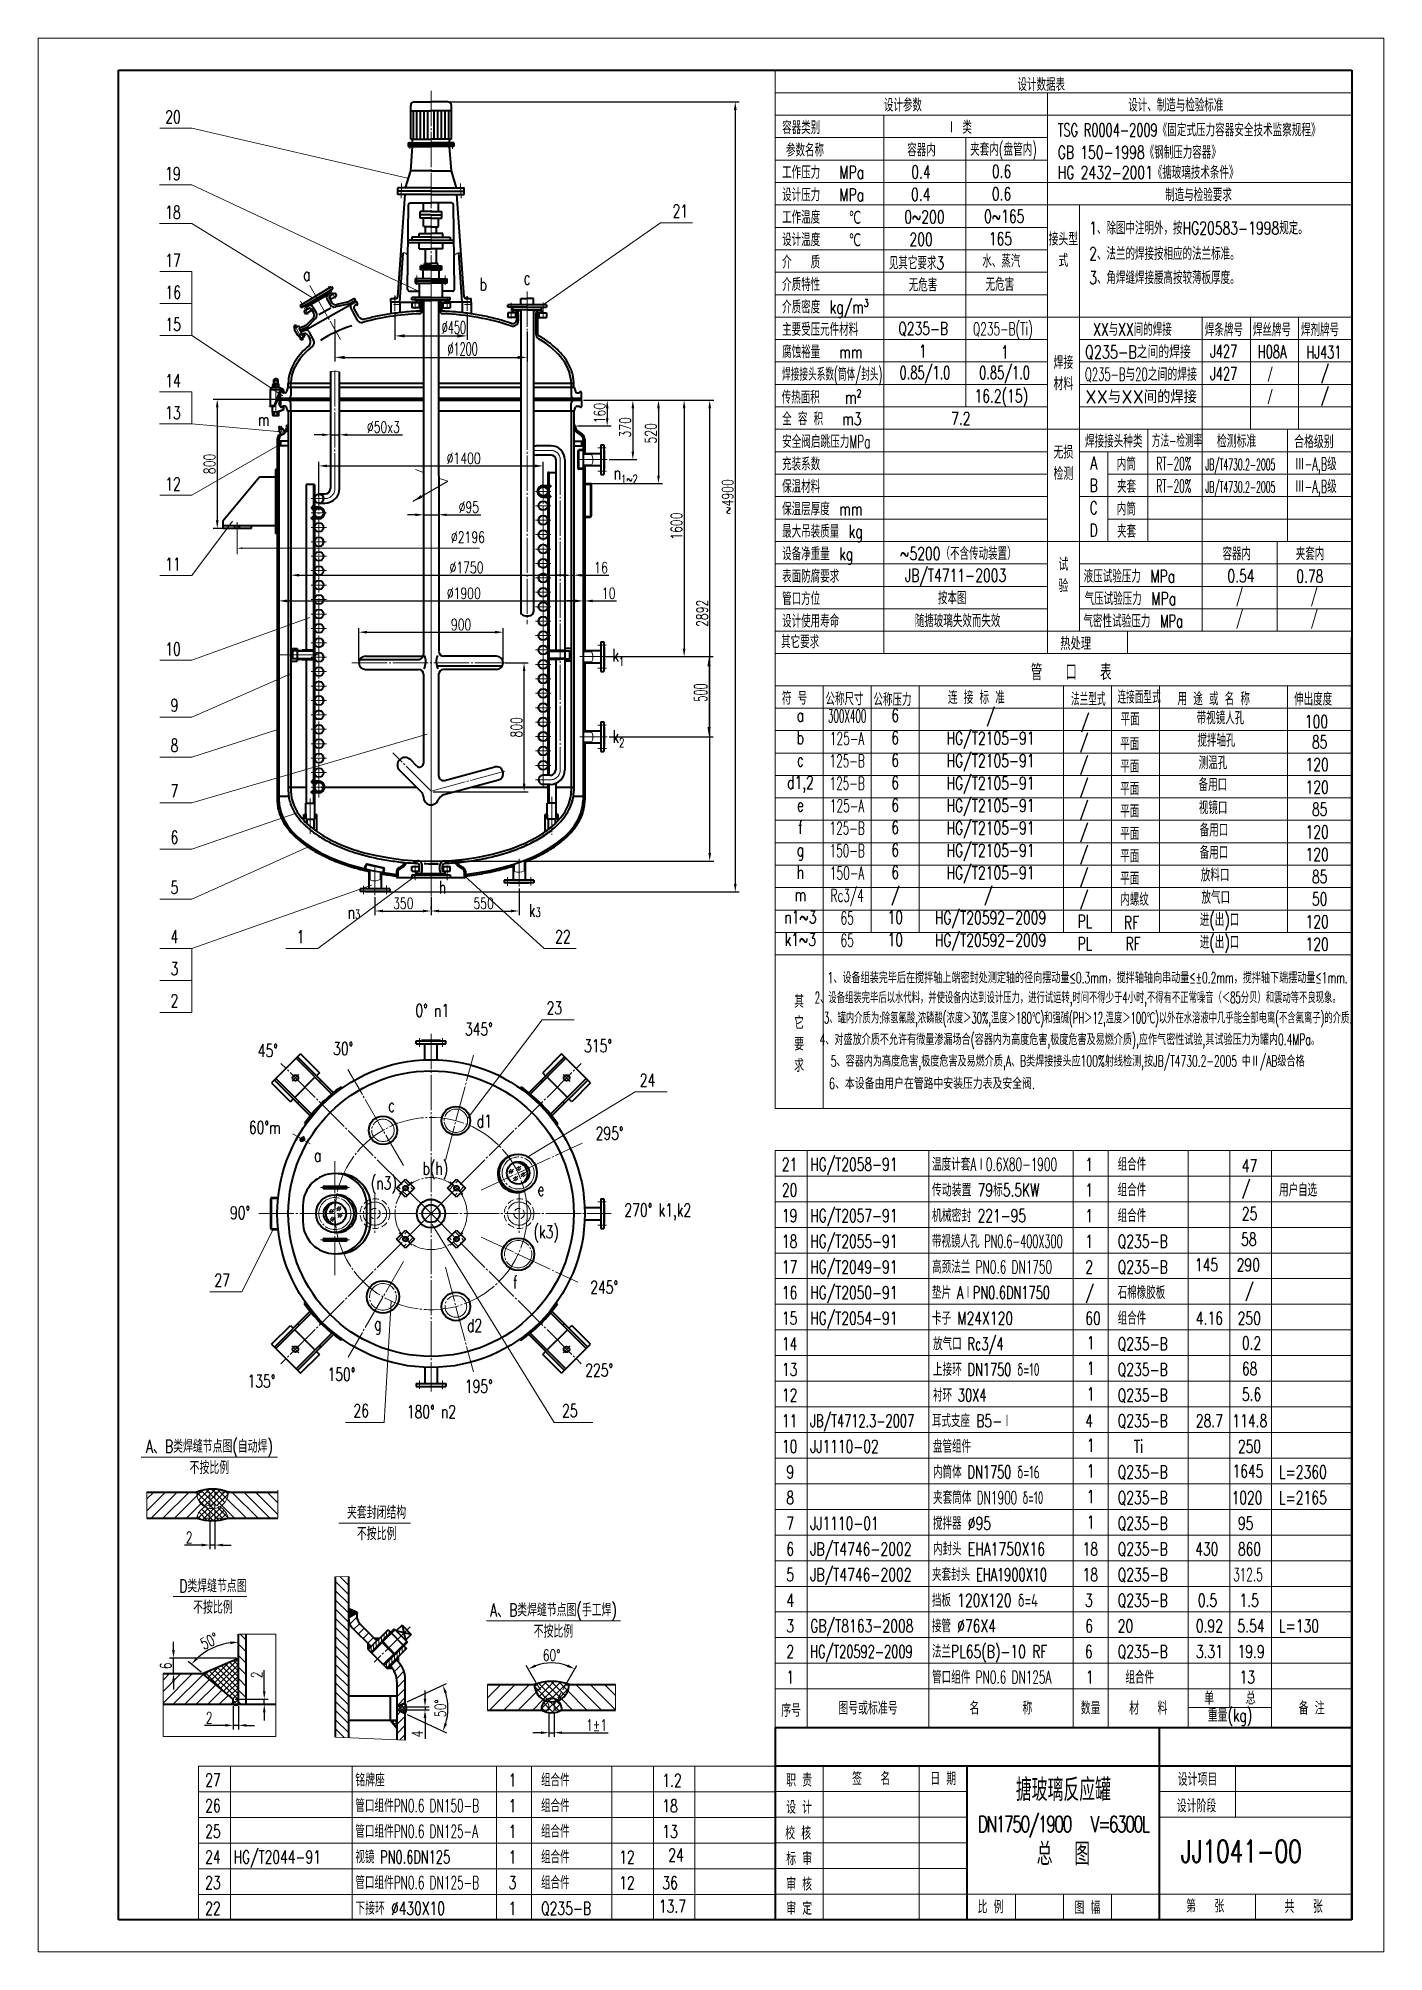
# Model space of a CAD drawing. Header units: millimetres. Extents: x 1794 to 2214, y -1115 to -518.
import ezdxf
from ezdxf.enums import TextEntityAlignment as Align

# ---------------------------------------------------------------- set-up
doc = ezdxf.new("R2010")
doc.units = ezdxf.units.MM
doc.linetypes.add('JIS_02_2.0', pattern=[3, 2, -1])
doc.linetypes.add('JIS_08_11', pattern=[12.8, 11, -0.6, 0.6, -0.6])
for name, color, linetype, lineweight in [('中心线', 4, 'JIS_08_11', 20), ('外壳线', 1, 'Continuous', 40), ('尺寸线', 2, 'Continuous', 20), ('虚线', 3, 'JIS_02_2.0', 20)]:
    doc.layers.add(name, color=color, linetype=linetype, lineweight=lineweight)
doc.styles.add('PC_TEXTSTYLE', font='isocp.shx', dxfattribs={"width": 0.8, "bigfont": 'hzfs.shx'})
doc.styles.get("Standard").update_dxf_attribs({"font": 'romans.shx', "width": 0.707, "height": 3.5, "bigfont": 'hzfs.shx'})
doc.styles.add('数字', font='romans.shx', dxfattribs={"width": 0.55, "height": 4, "bigfont": 'hzfs.shx'})
doc.styles.add('文字', font='romans.shx', dxfattribs={"width": 0.7, "height": 4, "bigfont": 'hzfs.shx'})
doc.dimstyles.new('ISO-25', dxfattribs={"dimtxt": 3.5, "dimasz": 2.5, "dimexe": 1.25, "dimexo": 0.625, "dimtad": 1, "dimtxsty": 'Standard', "dimcen": 2.5, "dimadec": 0, "dimazin": 0, "dimtfac": 1, "dimtmove": 0, "dimatfit": 0, "dimfxl": 1, "dimarcsym": 0})
doc.dimstyles.new('副本ISO-25', dxfattribs={"dimtxt": 4, "dimasz": 3, "dimexe": 1.25, "dimexo": 0.625, "dimtad": 1, "dimdsep": 46, "dimtxsty": '数字', "dimcen": 3, "dimazin": 2, "dimtfac": 1, "dimtmove": 0, "dimatfit": 1, "dimfxl": 1, "dimarcsym": 0})

msp = doc.modelspace()

# ---------------------------------------------------------------- texts
at = {"layer": '尺寸线'}
for s, height, style, width, p in [('设计数据表', 4, '文字', 0.707, (2099.616, -534.047)), ('设计参数', 4, '文字', 0.707, (2057.914, -540.459)), ('设计、制造与检验标准', 4, '文字', 0.707, (2134.178, -540.478)), ('20', 4, '文字', 0.707, (1833.595, -544.144)), ('容器类别', 4, '文字', 0.707, (2026.145, -547.459)), ('Ⅰ 类 ', 4, '文字', 0.707, (2077.516, -547.385)), ('TSG R0004-2009《固定式压力容器安全技术监察规程》', 4, '文字', 0.65, (2112.175, -548.223)), ('参数名称', 4, '文字', 0.707, (2027.345, -554.507)), ('容器内', 4, '文字', 0.707, (2065.192, -554.459)), ('夹套内(盘管内)', 4, '文字', 0.6, (2084.814, -554.291)), ('GB 150-1998《钢制压力容器》', 4, '文字', 0.707, (2112.175, -555.208)), ('19', 4, '文字', 0.707, (1833.577, -561.875)), ('工作压力\u3000\u3000MPa', 4, '文字', 0.707, (2026.145, -561.459)), ('0.4', 4, '文字', 0.707, (2066.465, -561.33)), ('0.6', 4, '文字', 0.707, (2091.605, -561.162)), ('HG 2432-2001《搪玻璃技术条件》', 4, '文字', 0.707, (2112.175, -561.48)), ('设计压力\u3000\u3000MPa', 4, '文字', 0.707, (2026.145, -568.459)), ('0.4', 4, '文字', 0.707, (2066.386, -568.33)), ('0.6', 4, '文字', 0.707, (2091.601, -568.162)), ('制造与检验要求', 4, '文字', 0.707, (2145.719, -568.478)), ('18', 4, '文字', 0.707, (1833.577, -573.907)), ('21', 4, '文字', 0.707, (1991.936, -573.513)), ('工作温度\u3000\u3000\u3000℃', 4, '文字', 0.707, (2026.145, -575.459)), ('0~200', 4, '文字', 0.707, (2064.263, -575.33)), ('0~165', 4, '文字', 0.707, (2089.183, -575.162)), ('设计温度\u3000\u3000\u3000℃', 4, '文字', 0.707, (2026.145, -582.459)), ('200', 4, '文字', 0.707, (2065.887, -582.33)), ('165', 4, '文字', 0.707, (2090.651, -582.162)), ('1、除图中注明外，按HG20583-1998规定。', 4, '文字', 0.707, (2121.989, -578.83)), ('17', 4, '文字', 0.707, (1833.595, -588.881)), ('介\u3000\u3000质', 4, '文字', 0.707, (2026.145, -589.459)), ('水、蒸汽', 4, '文字', 0.707, (2088.63, -589.139)), ('2、法兰的焊接按相应的法兰标准。', 4, '文字', 0.707, (2121.989, -586.817)), ('见其它要求3', 4, '文字', 0.707, (2059.455, -589.709)), ('3、角焊缝焊接腰高按较薄板厚度。', 4, '文字', 0.707, (2121.989, -594.312)), ('16', 4, '文字', 0.707, (1833.627, -598.881)), ('介质特性', 4, '文字', 0.707, (2026.145, -596.459)), ('无危害 ', 4, '文字', 0.707, (2065.65, -596.591)), ('无危害 ', 4, '文字', 0.707, (2089.676, -596.424)), ('介质密度\u3000kg/m³', 4, '文字', 0.707, (2026.145, -603.459)), ('15', 4, '文字', 0.707, (1833.627, -608.881)), ('主要受压元件材料', 4, '文字', 0.707, (2026.145, -610.459)), ('Q235-B', 4, '文字', 0.7, (2062.433, -610.159)), ('Q235-B(Ti)', 4, '文字', 0.6, (2085.729, -610.291)), ('XX与XX间的焊接', 4, '文字', 0.707, (2123.219, -610.459)), ('焊条牌号', 4, '文字', 0.707, (2158.107, -610.567)), ('焊丝牌号', 4, '文字', 0.707, (2173.107, -610.567)), ('焊剂牌号', 4, '文字', 0.707, (2188.107, -610.567)), ('腐蚀裕量\u3000\u3000mm', 4, '文字', 0.707, (2026.145, -617.459)), ('1', 4, '文字', 0.707, (2068.843, -617.236)), ('1', 4, '文字', 0.707, (2094.451, -617.501)), ('J427', 4, '文字', 0.65, (2159.734, -617.252)), ('H08A', 4, '文字', 0.65, (2174.65, -617.381)), ('HJ431', 4, '文字', 0.65, (2189.827, -617.548)), ('焊接接头系数(筒体/封头)', 4, '文字', 0.5, (2026.145, -624.459)), ('0.85/1.0', 4, '文字', 0.65, (2062.811, -623.955)), ('0.85/1.0', 4, '文字', 0.65, (2087.667, -623.955)), ('J427', 4, '文字', 0.65, (2159.734, -624.252)), ('/', 3, '文字', 0.55, (2177.673, -623.687)), ('/', 4, '文字', 0.65, (2194.314, -623.994)), ('14', 4, '文字', 0.707, (1833.595, -626.445)), ('16.2(15)', 4, '文字', 0.707, (2086.166, -631.226)), ('/', 4, '文字', 0.65, (2194.314, -630.994)), ('13', 4, '文字', 0.707, (1833.577, -636.445)), ('传热面积\u3000\u3000 m²', 4, '文字', 0.707, (2026.02, -631.638)), ('/', 3, '文字', 0.55, (2177.673, -630.687)), ('全 容 积\u3000\u3000m3 ', 4, '文字', 0.707, (2026.145, -638.351)), ('7.2', 4, '文字', 0.707, (2078.896, -638.226)), ('安全阀启跳压力MPa', 4, '文字', 0.6, (2026.145, -645.459)), ('焊接接头种类', 4, '文字', 0.65, (2120.697, -645.314)), ('方法-检测率 ', 4, '文字', 0.5, (2141.561, -645.18)), ('检测标准', 4, '文字', 0.7, (2161.849, -645.315)), ('合格级别 ', 4, '文字', 0.7, (2185.997, -645.498)), ('充装系数', 4, '文字', 0.707, (2026.145, -652.459)), ('内筒', 4, '文字', 0.707, (2130.629, -652.459)), ('RT-20%%%', 4, '文字', 0.5, (2142.976, -652.312)), ('JB/T4730.2-2005 ', 3.5, '文字', 0.5, (2158.283, -652.364)), ('Ⅲ-A,B级 ', 4, '文字', 0.55, (2186.235, -652.45)), ('12', 4, '文字', 0.707, (1833.595, -658.656)), ('保温材料', 4, '文字', 0.707, (2026.145, -659.459)), ('夹套', 4, '文字', 0.707, (2130.697, -659.459)), ('RT-20%%%', 4, '文字', 0.5, (2142.976, -659.312)), ('JB/T4730.2-2005 ', 3.5, '文字', 0.5, (2158.283, -659.364)), ('Ⅲ-A,B级 ', 4, '文字', 0.55, (2186.235, -659.45)), ('保温层厚度\u3000mm', 4, '文字', 0.707, (2026.145, -666.459)), ('内筒', 4, '文字', 0.707, (2130.629, -666.459)), ('最大吊装质量\u3000kg', 4, '文字', 0.707, (2026.145, -673.459)), ('夹套', 4, '文字', 0.707, (2130.697, -673.459)), ('11', 4, '文字', 0.707, (1833.595, -683.692)), ('设备净重量\u3000kg', 4, '文字', 0.707, (2026.145, -680.459)), ('~5200（不含传动装置）  ', 4, '文字', 0.707, (2062.985, -680.378)), ('容器内', 4, '文字', 0.707, (2163.598, -680.459)), ('夹套内', 4, '文字', 0.707, (2186.483, -680.459)), ('表面防腐要求', 4, '文字', 0.707, (2026.145, -687.459)), ('JB/T4711-2003 ', 4, '文字', 0.707, (2064.472, -687.191)), ('液压试验压力\u3000MPa', 4, '文字', 0.707, (2120.279, -687.459)), ('0.54', 4, '文字', 0.707, (2165.142, -687.345)), ('0.78', 4, '文字', 0.707, (2186.642, -687.459)), ('管口方位', 4, '文字', 0.707, (2026.145, -694.459)), ('按本图', 4, '文字', 0.707, (2074.763, -694.242)), ('气压试验压力\u3000MPa', 4, '文字', 0.707, (2120.569, -694.459)), ('设计使用寿命', 4, '文字', 0.707, (2026.145, -701.459)), ('随搪玻璃失效而失效', 4, '文字', 0.707, (2067.55, -701.378)), ('气密性试验压力\u3000MPa', 4, '文字', 0.65, (2120.169, -701.459)), ('其它要求', 4, '文字', 0.707, (2025.831, -707.919)), ('热处理', 4, 'PC_TEXTSTYLE', 0.8, (2112.966, -708.459)), ('10', 4, '文字', 0.707, (1833.595, -710.162)), ('符 号', 4, '文字', 0.707, (2026.099, -725.501)), ('公称尺寸', 4, '文字', 0.707, (2039.666, -725.734)), ('公称压力', 4, '文字', 0.707, (2054.64, -725.93)), ('连 接 标 准', 4, '文字', 0.707, (2077.943, -725.302)), ('法兰型式', 4, '文字', 0.5, (2116.312, -725.805)), ('连接面型式', 4, '文字', 0.5, (2130.822, -725.165)), ('用 途 或 名 称', 4, '文字', 0.707, (2149.572, -725.702)), ('伸出度度', 4, '文字', 0.707, (2185.974, -725.798)), ('9', 4, '文字', 0.707, (1835.243, -727.705)), ('/', 4, '文字', 0.707, (2119.364, -732.805)), ('平面', 4, '文字', 0.707, (2131.78, -732.052)), ('100', 4, '文字', 0.707, (2189.3, -732.798)), ('8', 4, '文字', 0.707, (1835.243, -740.209)), ('/', 4, '文字', 0.707, (2118.997, -739.104)), ('平面', 4, '文字', 0.707, (2131.706, -739.768)), ('85', 4, '文字', 0.707, (2191.518, -739.164)), ('/', 4, '文字', 0.707, (2118.997, -746.104)), ('平面', 4, '文字', 0.707, (2131.706, -746.768)), ('120', 4, '文字', 0.707, (2189.513, -746.218)), ('7', 4, '文字', 0.707, (1835.243, -754.441)), ('/', 4, '文字', 0.707, (2118.997, -753.104)), ('平面', 4, '文字', 0.707, (2131.706, -753.768)), ('120', 4, '文字', 0.707, (2189.513, -753.267)), ('/', 4, '文字', 0.707, (2118.997, -760.104)), ('平面', 4, '文字', 0.707, (2131.706, -760.768)), ('85', 4, '文字', 0.707, (2191.518, -760.164)), ('/', 4, '文字', 0.707, (2118.997, -767.104)), ('平面', 4, '文字', 0.707, (2131.706, -767.768)), ('120', 4, '文字', 0.707, (2189.513, -767.267)), ('6', 4, '文字', 0.707, (1835.243, -768.938)), ('/', 4, '文字', 0.707, (2118.997, -774.104)), ('平面', 4, '文字', 0.707, (2131.706, -774.768)), ('120', 4, '文字', 0.707, (2189.513, -774.267)), ('5', 4, '文字', 0.707, (1835.243, -784.572)), ('/', 4, '文字', 0.707, (2118.997, -781.104)), ('平面', 4, '文字', 0.707, (2131.706, -781.768)), ('85', 4, '文字', 0.707, (2191.518, -781.164)), ('/', 4, '文字', 0.707, (2118.997, -788.104)), ('内螺纹', 4, '文字', 0.707, (2131.706, -788.292)), ('50', 4, '文字', 0.707, (2191.518, -788.164)), ('PL', 4, '文字', 0.707, (2118.336, -795.109)), ('RF', 4, '文字', 0.707, (2132.859, -795.528)), ('120', 4, '文字', 0.707, (2189.513, -795.267)), ('4', 4, '文字', 0.707, (1835.243, -799.91)), ('1', 4, '文字', 0.707, (1874.582, -799.91)), ('22', 4, '文字', 0.707, (1955.292, -799.897)), ('PL', 4, '文字', 0.707, (2118.336, -802.109)), ('RF', 4, '文字', 0.707, (2133.336, -802.109)), ('120', 4, '文字', 0.707, (2189.513, -802.267)), ('3', 4, '文字', 0.707, (1835.243, -809.91)), ('2', 4, '文字', 0.707, (1835.243, -819.91)), ('0%%D n1', 4, '文字', 0.707, (1911.67, -822.941)), ('23', 4, '文字', 0.707, (1952.621, -822.125)), ('345%%D', 4, '文字', 0.707, (1927.11, -828.76)), ('45%%D', 4, '文字', 0.707, (1862.472, -835.446)), ('30%%D', 4, '文字', 0.707, (1885.979, -834.825)), ('315%%D', 4, '文字', 0.707, (1964.32, -833.985)), ('24', 4, '文字', 0.707, (1981.712, -844.68)), ('c', 4, '文字', 0.707, (1903.142, -852.564)), ('d1', 4, '文字', 0.707, (1930.821, -857.473)), ('60%%Dm', 4, '文字', 0.707, (1859.677, -859.452)), ('295%%D', 4, '文字', 0.707, (1967.929, -861.265)), ('a', 4, '文字', 0.707, (1880.014, -868.1)), ('b(h)', 4, '文字', 0.707, (1913.908, -872.186)), ('21', 4, '文字', 0.707, (2026.044, -870.952)), ('HG/T2058-91', 4, '文字', 0.7, (2034.913, -870.952)), ('温度计套AⅠ0.6X80-1900 ', 4, '文字', 0.6, (2072.913, -870.952)), ('1', 4, '文字', 0.707, (2120.774, -870.952)), ('组合件', 4, '文字', 0.707, (2130.896, -870.952)), ('47', 4, '文字', 0.707, (2169.64, -871.406)), ('(n3)', 4, '文字', 0.707, (1897.731, -876.778)), ('e', 4, '文字', 0.707, (1949.768, -878.76)), ('20', 4, '文字', 0.707, (2026.053, -878.952)), ('传动装置 79标5.5KW ', 4, '文字', 0.7, (2072.913, -878.952)), ('1', 4, '文字', 0.707, (2120.774, -878.952)), ('组合件', 4, '文字', 0.707, (2130.896, -878.952)), ('/', 4, '文字', 0.707, (2169.64, -878.323)), ('用户自选', 4, '文字', 0.707, (2181.269, -878.952)), ('90%%D', 4, '文字', 0.707, (1853.792, -886.048)), ('270%%D k1,k2', 4, '文字', 0.707, (1976.904, -885.198)), ('19', 4, '文字', 0.707, (2026.042, -886.952)), ('HG/T2057-91', 4, '文字', 0.7, (2034.913, -886.952)), ('机械密封 221-95 ', 4, '文字', 0.7, (2072.913, -886.952)), ('1', 4, '文字', 0.707, (2120.774, -886.952)), ('组合件', 4, '文字', 0.707, (2130.896, -886.952)), ('25', 4, '文字', 0.707, (2169.64, -886.323)), ('(k3)', 4, '文字', 0.707, (1948.544, -892.016)), ('18', 4, '文字', 0.707, (2026.042, -894.952)), ('HG/T2055-91', 4, '文字', 0.7, (2034.913, -894.952)), ('带视镜人孔 PN0.6-400X300 ', 4, '文字', 0.55, (2072.913, -894.952)), ('1', 4, '文字', 0.707, (2120.774, -894.952)), ('Q235-B', 4, '文字', 0.707, (2130.896, -894.952)), ('58', 4, '文字', 0.707, (2169.401, -894.323)), ('17', 4, '文字', 0.707, (2026.05, -902.952)), ('HG/T2049-91', 4, '文字', 0.7, (2034.913, -902.952)), ('高颈法兰 PN0.6 DN1750 ', 4, '文字', 0.6, (2072.913, -902.952)), ('2', 4, '文字', 0.707, (2120.774, -902.952)), ('Q235-B', 4, '文字', 0.707, (2130.896, -902.952)), ('145', 4, '文字', 0.707, (2154.979, -902.323)), ('290', 4, '文字', 0.707, (2168.03, -902.323)), ('27', 4, '文字', 0.707, (1848.937, -907.064)), ('f', 4, '文字', 0.707, (1942.106, -907.696)), ('245%%D', 4, '文字', 0.707, (1966.247, -909.288)), ('16', 4, '文字', 0.707, (2026.049, -910.952)), ('HG/T2050-91', 4, '文字', 0.7, (2034.913, -910.952)), ('垫片 AⅠPN0.6DN1750 ', 4, '文字', 0.65, (2072.913, -910.952)), ('/', 4, '文字', 0.707, (2120.774, -910.952)), ('石棉橡胶板', 4, '文字', 0.707, (2130.896, -910.952)), ('/', 4, '文字', 0.707, (2170.615, -910.323)), ('g', 4, '文字', 0.707, (1898.787, -920.65)), ('d2', 4, '文字', 0.707, (1927.787, -921.205)), ('15', 4, '文字', 0.707, (2026.048, -918.952)), ('HG/T2054-91', 4, '文字', 0.7, (2034.913, -918.952)), ('卡子 M24X120', 4, '文字', 0.707, (2072.913, -918.952)), ('60', 4, '文字', 0.707, (2120.774, -918.952)), ('组合件', 4, '文字', 0.707, (2130.896, -918.952)), ('4.16', 4, '文字', 0.707, (2155.269, -918.952)), ('250', 4, '文字', 0.707, (2168.319, -918.952)), ('14', 4, '文字', 0.707, (2026.042, -926.952)), ('放气口 Rc3/4 ', 4, '文字', 0.65, (2073.243, -926.952)), ('Q235-B', 4, '文字', 0.707, (2130.897, -926.952)), ('0.2', 4, '文字', 0.7, (2169.673, -926.676)), ('225%%D', 4, '文字', 0.707, (1964.687, -935.158)), ('13', 4, '文字', 0.707, (2026.046, -934.952)), ('上接环 DN1750 δ=10', 4, '文字', 0.65, (2073.242, -934.952)), ('Q235-B', 4, '文字', 0.707, (2130.896, -934.952)), ('68', 4, '文字', 0.7, (2169.672, -934.676)), ('135%%D', 4, '文字', 0.707, (1859.237, -938.586)), ('150%%D', 4, '文字', 0.707, (1884.205, -936.478)), ('195%%D', 4, '文字', 0.707, (1927.095, -940.182)), ('12', 4, '文字', 0.707, (2026.045, -942.952)), ('衬环 30X4 ', 4, '文字', 0.65, (2073.243, -942.952)), ('Q235-B', 4, '文字', 0.707, (2130.897, -942.952)), ('5.6', 4, '文字', 0.7, (2169.673, -942.676)), ('26', 4, '文字', 0.707, (1892.328, -947.786)), ('180%%D n2', 4, '文字', 0.707, (1908.972, -948.138)), ('25', 4, '文字', 0.707, (1957.452, -947.786)), ('11', 4, '文字', 0.707, (2026.044, -950.952)), ('JB/T4712.3-2007', 4, '文字', 0.65, (2034.913, -950.952)), ('耳式支座 B5-Ⅰ', 4, '文字', 0.707, (2072.913, -950.952)), ('4', 4, '文字', 0.707, (2120.774, -950.952)), ('Q235-B', 4, '文字', 0.707, (2130.896, -950.952)), ('28.7', 4, '文字', 0.707, (2155.269, -950.952)), ('114.8', 4, '文字', 0.707, (2166.675, -950.952)), ('10', 4, '文字', 0.707, (2026.044, -958.952)), ('JJ1110-02', 4, '文字', 0.7, (2034.913, -958.952)), ('盘管组件', 4, '文字', 0.707, (2073.242, -958.952)), ('Ti', 4, '文字', 0.707, (2135.947, -958.952)), ('250', 4, '文字', 0.7, (2168.434, -958.952)), ('9', 4, '文字', 0.707, (2027.476, -966.952)), ('内筒体 DN1750 δ=16 ', 4, '文字', 0.65, (2073.242, -966.952)), ('Q235-B', 4, '文字', 0.707, (2130.896, -966.952)), ('1645', 4, '文字', 0.7, (2166.75, -966.676)), ('L=2360', 4, '文字', 0.707, (2181.269, -966.952)), ('8', 4, '文字', 0.707, (2027.475, -974.952)), ('夹套筒体 DN1900 δ=10', 4, '文字', 0.6, (2073.242, -974.952)), ('Q235-B', 4, '文字', 0.707, (2130.896, -974.952)), ('1020', 4, '文字', 0.7, (2166.468, -974.952)), ('L=2165', 4, '文字', 0.707, (2181.269, -974.952)), ('7', 4, '文字', 0.707, (2027.475, -982.952)), ('JJ1110-01', 4, '文字', 0.7, (2034.913, -982.952)), ('搅拌器 %%C95', 4, '文字', 0.707, (2073.242, -982.952)), ('Q235-B', 4, '文字', 0.707, (2130.896, -982.952)), ('95', 4, '文字', 0.7, (2168.434, -982.952)), ('6', 4, '文字', 0.707, (2027.475, -990.952)), ('JB/T4746-2002 ', 4, '文字', 0.707, (2034.913, -990.952)), ('内封头 EHA1750X16 ', 4, '文字', 0.707, (2073.242, -990.952)), ('18', 4, '文字', 0.707, (2119.896, -990.952)), ('Q235-B', 4, '文字', 0.707, (2130.896, -990.952)), ('430', 4, '文字', 0.7, (2155.088, -990.952)), ('860', 4, '文字', 0.7, (2168.434, -990.952)), ('5', 4, '文字', 0.707, (2027.475, -998.952)), ('JB/T4746-2002 ', 4, '文字', 0.707, (2034.913, -998.952)), ('夹套封头 EHA1900X10 ', 4, '文字', 0.65, (2072.913, -998.952)), ('18', 4, '文字', 0.707, (2119.896, -998.952)), ('Q235-B', 4, '文字', 0.707, (2130.896, -998.952)), ('312.5', 4, '文字', 0.6, (2166.911, -998.952)), ('4', 4, '文字', 0.707, (2027.475, -1006.952)), ('挡板 120X120 δ=4', 4, '文字', 0.707, (2072.913, -1006.952)), ('3', 4, '文字', 0.707, (2120.699, -1006.952)), ('Q235-B', 4, '文字', 0.707, (2130.896, -1006.952)), ('Q235-B', 4, '文字', 0.707, (2130.896, -1006.952)), ('0.5', 4, '文字', 0.707, (2155.896, -1006.952)), ('1.5', 4, '文字', 0.707, (2168.896, -1006.952)), ('3', 4, '文字', 0.707, (2027.475, -1014.952)), ('GB/T8163-2008 ', 4, '文字', 0.707, (2034.913, -1014.952)), ('接管 %%C76X4 ', 4, '文字', 0.707, (2072.913, -1014.952)), ('6', 4, '文字', 0.707, (2120.774, -1014.952)), ('20', 4, '文字', 0.707, (2130.896, -1014.952)), ('0.92', 4, '文字', 0.707, (2155.269, -1014.952)), ('5.54', 4, '文字', 0.707, (2168.269, -1014.952)), ('L=130', 4, '文字', 0.707, (2181.269, -1014.952)), ('2', 4, '文字', 0.707, (2027.475, -1022.952)), ('HG/T20592-2009', 4, '文字', 0.65, (2034.913, -1022.952)), ('法兰PL65(B)-10 RF', 4, '文字', 0.707, (2072.913, -1022.952)), ('6', 4, '文字', 0.707, (2120.624, -1022.952)), ('Q235-B', 4, '文字', 0.707, (2130.896, -1022.952)), ('3.31', 4, '文字', 0.707, (2155.269, -1022.952)), ('19.9', 4, '文字', 0.707, (2168.269, -1022.952)), ('管口组件 PN0.6 DN125A ', 4, '文字', 0.6, (2072.913, -1030.952)), ('组合件', 4, '文字', 0.707, (2133.3, -1030.952)), ('1', 4, '文字', 0.707, (2027.468, -1030.941)), ('1', 4, '文字', 0.707, (2120.925, -1030.952)), ('13', 4, '文字', 0.707, (2168.896, -1030.952)), ('27', 4, '文字', 0.707, (1846.048, -1063.046)), ('铭牌座', 4, '文字', 0.7, (1892.913, -1063.046)), ('1', 4, '文字', 0.707, (1940.774, -1063.046)), ('组合件', 4, '文字', 0.707, (1950.896, -1063.046)), ('1.2', 4, '文字', 0.707, (1988.742, -1063.109)), ('26', 4, '文字', 0.707, (1846.047, -1071.046)), ('管口组件PN0.6 DN150-B ', 4, '文字', 0.6, (1892.913, -1071.046)), ('1', 4, '文字', 0.707, (1940.774, -1071.046)), ('组合件', 4, '文字', 0.707, (1950.896, -1071.046)), ('18', 4, '文字', 0.707, (1988.742, -1071.109)), ('25', 4, '文字', 0.707, (1846.046, -1079.046)), ('管口组件PN0.6 DN125-A ', 4, '文字', 0.6, (1892.913, -1079.046)), ('1', 4, '文字', 0.707, (1940.774, -1079.046)), ('组合件', 4, '文字', 0.707, (1950.896, -1079.046)), ('13', 4, '文字', 0.707, (1988.742, -1079.109)), ('JJ1041-00', 7, '文字', 0.707, (2150.586, -1086.775)), ('24', 4, '文字', 0.707, (1846.045, -1087.046)), ('HG/T2044-91', 4, '文字', 0.7, (1854.913, -1087.046)), ('视镜 PN0.6DN125 ', 4, '文字', 0.65, (1892.913, -1087.046)), ('1', 4, '文字', 0.707, (1940.774, -1087.046)), ('组合件', 4, '文字', 0.707, (1950.896, -1087.046)), ('12', 4, '文字', 0.707, (1975.274, -1087.109)), ('24', 4, '文字', 0.707, (1990.615, -1086.417)), ('23', 4, '文字', 0.707, (1846.044, -1095.046)), ('管口组件PN0.6 DN125-B ', 4, '文字', 0.6, (1892.913, -1095.046)), ('3', 4, '文字', 0.707, (1940.774, -1095.046)), ('组合件', 4, '文字', 0.707, (1950.896, -1095.046)), ('12', 4, '文字', 0.707, (1975.274, -1095.109)), ('36', 4, '文字', 0.707, (1988.742, -1095.109)), ('13.7', 4, '文字', 0.707, (1987.669, -1102.417)), ('22', 4, '文字', 0.707, (1846.043, -1103.046)), ('下接环 %%C430X10  ', 4, '文字', 0.7, (1892.913, -1103.046)), ('1', 4, '文字', 0.707, (1940.774, -1103.046)), ('Q235-B', 4, '文字', 0.707, (1950.896, -1103.046))]:
    msp.add_text(s, height=height, dxfattribs=dict(at, style=style, width=width)).set_placement(p)
at = {"layer": '尺寸线', "style": '文字', "width": 0.707}
for s, p in [('A', (2123.4, -650.107)), ('B', (2123.4, -657.107)), ('C', (2123.4, -664.107)), ('D', (2123.4, -671.107))]:
    msp.add_text(s, height=4, dxfattribs=at).set_placement(p, align=Align.MIDDLE)
at = {"layer": '尺寸线', "ltscale": 10, "style": '文字'}
for s, height, width, p in [('a', 4, 0.707, (2031.858, -732.014)), ('300X400', 4, 0.5, (2046.441, -732.263)), ('6', 4, 0.707, (2061.441, -732.055)), ('/', 4, 0.707, (2091.202, -732.197)), ('带视镜人孔 ', 4, 0.707, (2163.941, -732.857)), ('b', 4, 0.707, (2031.858, -739.014)), ('125-A', 4, 0.6, (2046.441, -739.263)), ('6', 4, 0.707, (2061.441, -739.055)), ('HG/T2105-91', 4, 0.707, (2091.202, -739.197)), ('搅拌轴孔 ', 4, 0.707, (2162.677, -739.857)), ('HG/T2105-91', 4, 0.707, (2091.202, -746.197)), ('c', 4, 0.707, (2031.858, -746.014)), ('125-B', 4, 0.6, (2046.441, -746.263)), ('6', 4, 0.707, (2061.441, -746.055)), ('测温孔', 4, 0.707, (2160.64, -746.857)), ('d1,2', 4, 0.707, (2031.858, -753.014)), ('125-B', 4, 0.6, (2046.441, -753.263)), ('6', 4, 0.707, (2061.441, -753.055)), ('HG/T2105-91', 4, 0.707, (2091.202, -753.197)), ('备用口', 4, 0.707, (2160.598, -753.698)), ('e', 4, 0.707, (2031.858, -760.014)), ('125-A', 4, 0.6, (2046.441, -760.263)), ('6', 4, 0.707, (2061.441, -760.055)), ('HG/T2105-91', 4, 0.707, (2091.202, -760.197)), ('视镜口', 4, 0.707, (2160.682, -760.857)), ('f', 4, 0.707, (2031.858, -767.014)), ('125-B', 4, 0.6, (2046.441, -767.263)), ('6', 4, 0.707, (2061.441, -767.055)), ('HG/T2105-91', 4, 0.707, (2091.202, -767.197)), ('备用口', 4, 0.707, (2160.929, -767.857)), ('150-B', 4, 0.6, (2046.441, -774.263)), ('6', 4, 0.707, (2061.441, -774.055)), ('HG/T2105-91', 4, 0.707, (2091.202, -774.197)), ('备用口', 4, 0.707, (2160.929, -774.857)), ('g', 4, 0.707, (2031.858, -774.014)), ('h', 4, 0.707, (2031.858, -781.014)), ('150-A', 4, 0.6, (2046.441, -781.263)), ('6', 4, 0.707, (2061.441, -781.055)), ('HG/T2105-91', 4, 0.707, (2091.202, -781.197)), ('放料口', 4, 0.707, (2161.3, -781.857)), ('m', 4, 0.707, (2031.858, -788.014)), ('Rc3/4', 4, 0.6, (2046.441, -788.263)), ('/', 4, 0.707, (2061.441, -788.055)), ('/', 4, 0.707, (2090.512, -788.055)), ('放气口', 4, 0.707, (2161.517, -788.857)), ('n1~3', 4, 0.707, (2031.858, -795.014)), ('65', 4, 0.6, (2046.441, -795.263)), ('10', 4, 0.707, (2061.441, -795.055)), ('HG/T20592-2009', 4, 0.707, (2091.202, -795.197)), ('进(出)口', 4, 0.707, (2162.677, -795.857)), ('k1~3', 4, 0.707, (2031.858, -802.014)), ('65', 4, 0.6, (2046.441, -802.263)), ('10', 4, 0.707, (2061.441, -802.055)), ('HG/T20592-2009', 4, 0.707, (2091.202, -802.197)), ('进(出)口', 4, 0.707, (2162.677, -802.857)), ('1、设备组装完毕后在搅拌轴上端密封处测定轴的径向摆动量≤0.3mm，搅拌轴轴向串动量≤%%P0.2mm，搅拌轴下端摆动量≤1mm. ', 3.5, 0.6, (2122.237, -813.496)), (' 2、设备组装完毕后以水代料，并使设备内达到设计压力，进行试运转,时间不得少于4小时,不得有不正常噪音（＜85分贝）和震动等不良现象。 ', 3.5, 0.55, (2118.41, -819.706)), ('3、罐内介质为:除氢氟酸,浓磷酸(浓度＞30%%%,温度＞180℃)和强碱(PH＞12,温度＞100℃)以外在水溶液中几乎能全部电离(不含氟离子)的介质. ', 3.5, 0.55, (2122.269, -826.031)), ('4、对盛放介质不允许有微量渗漏场合(容器内为高度危害,极度危害及易燃介质),应作气密性试验,其试验压力为罐内0.4MPa。', 3.5, 0.6, (2115.938, -832.766)), ('5、容器内为高度危害,极度危害及易燃介质,A、B类焊接接头应100%%%射线检测,按JB/T4730.2-2005 中Ⅱ/AB级合格', 3.5, 0.6, (2115.286, -839.501)), ('6、本设备由用户在管路中安装压力表及安全阀.', 3.5, 0.65, (2072.913, -846.5))]:
    msp.add_text(s, height=height, dxfattribs=dict(at, width=width)).set_placement(p, align=Align.BOTTOM_CENTER)
at = {"layer": '尺寸线', "char_height": 4}
for s, insert, width, attachment_point, style in [('接头型式', (2113.941, -583.607), 10, 5, '文字'), ('a', (1876.611, -589.265), 7.27452, 1, '文字'), ('b', (1931.717, -592.354), 7.27452, 1, '文字'), ('c', (1945.473, -590.401), 4.10729, 1, '文字'), ('焊接\\P材料', (2113.941, -622.107), 10, 5, '文字'), ('m', (1862.531, -634.578), 3.52028, 1, '文字'), ('无损\\P检测', (2113.941, -650.107), 10, 5, '文字'), ('\\A1;n{\\H0.6878x;\\S ^ 1~2;}', (1973.545, -649.945), 9.82499, 1, '文字'), ('试\\P验', (2113.941, -685.107), 10, 5, '文字'), ('/', (2168.964, -692.107), 23.31834, 5, '数字'), ('/', (2192.282, -692.107), 23.31834, 5, '数字'), ('/', (2168.964, -699.107), 23.31834, 5, '数字'), ('/', (2192.282, -699.107), 23.31834, 5, '数字'), ('\\A1;k{\\H0.7x;\\S ^ 1;}', (1973.165, -706.724), 7.27452, 1, '文字'), ('\\A1;k{\\H0.7x;\\S ^ 2;}', (1973.195, -732.075), 7.27452, 1, '文字'), ('h', (1919.002, -780.478), 9.33345, 1, '文字'), ('k{\\H0.7x;\\S ^ 3;}', (1947.089, -785.006), 7.27452, 1, '文字'), ('n{\\H0.7x;\\S ^ 3;}', (1890.516, -785.585), 6.74621, 1, '文字'), ('其\\P它\\P要\\P求', (2031.441, -828.107), 15, 5, '文字'), ('1', (2122.442, -924.607), 11, 5, '文字'), ('1', (2122.441, -932.607), 11, 5, '文字'), ('1', (2122.442, -940.607), 11, 5, '文字'), ('A{\\fSimSun|b0|i0|c134|p2;、}B类焊缝节点图(自动焊)\\P不按比例', (1847.348, -960.261), 57.78688, 5, '文字'), ('1', (2122.441, -956.607), 11, 5, '文字'), ('1', (2122.441, -964.607), 11, 5, '文字'), ('1', (2122.441, -972.607), 11, 5, '文字'), ('夹套封闭结构\\P不按比例', (1899.554, -980.891), 24.6937, 5, '文字'), ('1', (2122.441, -980.607), 11, 5, '文字'), ('D类焊缝节点图\\P不按比例', (1848.47, -1003.817), 45.146, 5, '文字'), ('A{\\fSimSun|b0|i0|c134|p2;、}B类焊缝节点图(手工焊)\\P不按比例', (1954.744, -1011.318), 45.146, 5, '文字'), ('序号', (2028.949, -1039.339), 9.98411, 5, '文字'), ('图号或标准号', (2052.941, -1038.607), 38, 5, '文字'), ('名       称', (2094.441, -1038.607), 45, 5, '文字'), ('数量', (2122.441, -1038.607), 11, 5, '文字'), ('材   料', (2140.441, -1038.607), 25, 5, '文字'), ('单', (2159.441, -1035.492), 13, 5, '文字'), ('重量(kg)', (2165.941, -1041.492), 26, 5, '文字'), ('总', (2172.441, -1035.492), 13, 5, '文字'), ('备 注', (2191.441, -1038.607), 25, 5, '文字'), ('职 责', (2031.456, -1061.107), 14.99954, 5, '文字'), ('签   名', (2053.955, -1060.607), 29.99735, 5, '文字'), ('日 期', (2076.446, -1060.607), 14.988, 5, '文字'), ('设计项目', (2155.801, -1060.841), 23.70953, 5, '文字'), ('设 计', (2031.445, -1069.555), 14.99868, 5, '文字'), ('设计阶段', (2155.485, -1069.104), 14.99868, 5, '文字'), ('校 核', (2031.156, -1077.603), 14.99868, 5, '文字'), ('标 审', (2031.457, -1085.548), 14.99868, 5, '文字'), ('审 核', (2031.442, -1093.557), 14.99868, 5, '文字'), ('比 例', (2091.189, -1100.634), 14.99868, 5, '文字'), ('图 幅', (2121.449, -1100.833), 14.99868, 5, '文字'), ('第   张', (2158.207, -1100.356), 29.99735, 5, '文字'), ('共   张', (2188.943, -1100.521), 29.99735, 5, '文字'), ('审 定', (2031.457, -1101.107), 14.99868, 5, '文字')]:
    msp.add_mtext(s, dxfattribs=dict(at, insert=insert, width=width, attachment_point=attachment_point, style=style))
at = {"layer": '尺寸线', "insert": (1928.063, -673.257), "char_height": 3.5, "attachment_point": 5}
msp.add_mtext('%%C2196', dxfattribs=at)
at = {"layer": '尺寸线', "attachment_point": 5}
for s, insert, char_height, width in [('  管   口   表', (2113.941, -715.426), 5, 180), ('搪玻璃反应罐\\P{\\H0.7143x;\\T0.85;DN1750/1900   V=6300L\\T0.75;\\P\\H1.4x;\\T1;总  图}', (2113.949, -1074.107), 7, 59.9947)]:
    msp.add_mtext(s, dxfattribs=dict(at, insert=insert, char_height=char_height, width=width))
at = {"layer": '尺寸线', "style": '文字'}
for tag, width, p, p2 in [('Q235-B之间的焊接', 0.666534, (2120.696, -617.472), (2153.677, -617.472)), ('Q235-B与20之间的焊接', 0.562173, (2120.696, -624.472), (2155.624, -624.472)), ('XX与XX间的焊接', 0.86997, (2120.696, -631.472), (2155.624, -631.472))]:
    msp.add_attdef(tag, text='', height=4, dxfattribs=dict(at, width=width)).set_placement(p, p2, align=Align.FIT)

# ---------------------------------------------------------------- blocks, each defined once
blk = doc.blocks.new('*D145')
at = {"layer": 'DEFPOINTS', "color": 0}
for p in [(1872.8, -686.21), (1960.3, -685.13), (1960.3, -686.21)]:
    blk.add_point(p, dxfattribs=at)
at = {"layer": '尺寸线', "color": 0, "lineweight": -2}
for p, q in [((1872.8, -685.59), (1872.8, -683.88)), ((1875.3, -685.13), (1957.8, -685.13)), ((1960.3, -685.59), (1960.3, -683.88))]:
    blk.add_line(p, q, dxfattribs=at)
at = {"layer": '尺寸线', "color": 0}
for points in [[(1875.3, -684.71), (1875.3, -685.54), (1872.8, -685.13)], [(1957.8, -684.71), (1957.8, -685.54), (1960.3, -685.13)]]:
    blk.add_solid(points, dxfattribs=at)
at = {"layer": '尺寸线', "color": 0, "insert": (1927.64, -682.75), "char_height": 3.5, "attachment_point": 5}
blk.add_mtext('%%C1750', dxfattribs=at)
blk = doc.blocks.new('*D146')
at = {"layer": 'DEFPOINTS', "color": 0}
for p in [(1960.37, -685.14), (1961.1, -685.14), (1961.1, -685.61)]:
    blk.add_point(p, dxfattribs=at)
at = {"layer": '尺寸线', "color": 0, "lineweight": -2}
for p, q in [((1957.87, -685.14), (1955.37, -685.14)), ((1960.37, -684.52), (1960.37, -683.89)), ((1960.37, -685.14), (1961.1, -685.14)), ((1961.1, -684.98), (1961.1, -683.89)), ((1963.6, -685.14), (1972.08, -685.14))]:
    blk.add_line(p, q, dxfattribs=at)
at = {"layer": '尺寸线', "color": 0}
for points in [[(1957.87, -684.72), (1957.87, -685.56), (1960.37, -685.14)], [(1963.6, -684.72), (1963.6, -685.56), (1961.1, -685.14)]]:
    blk.add_solid(points, dxfattribs=at)
at = {"layer": '尺寸线', "color": 0, "insert": (1969.62, -682.77), "char_height": 3.5, "attachment_point": 5}
blk.add_mtext('16', dxfattribs=at)
blk = doc.blocks.new('*D147')
at = {"layer": 'DEFPOINTS', "color": 0}
for p in [(1869.05, -692.57), (1964.04, -692.57), (1964.04, -693.16)]:
    blk.add_point(p, dxfattribs=at)
at = {"layer": '尺寸线', "color": 0, "lineweight": -2}
for p, q in [((1869.05, -693.19), (1869.05, -694.41)), ((1871.55, -693.16), (1961.54, -693.16)), ((1964.04, -693.19), (1964.04, -694.41))]:
    blk.add_line(p, q, dxfattribs=at)
at = {"layer": '尺寸线', "color": 0}
for points in [[(1871.55, -692.74), (1871.55, -693.58), (1869.05, -693.16)], [(1961.54, -692.74), (1961.54, -693.58), (1964.04, -693.16)]]:
    blk.add_solid(points, dxfattribs=at)
at = {"layer": '尺寸线', "color": 0, "insert": (1926.78, -690.78), "char_height": 3.5, "attachment_point": 5}
blk.add_mtext('%%C1900', dxfattribs=at)
blk = doc.blocks.new('*D148')
at = {"layer": 'DEFPOINTS', "color": 0}
for p in [(1964.04, -693.16), (1964.54, -693.16), (1964.54, -693.16)]:
    blk.add_point(p, dxfattribs=at)
at = {"layer": '尺寸线', "color": 0, "lineweight": -2}
for p, q in [((1964.04, -692.53), (1964.04, -691.91)), ((1964.54, -692.53), (1964.54, -691.91)), ((1961.54, -693.16), (1959.04, -693.16)), ((1964.04, -693.16), (1964.54, -693.16)), ((1967.04, -693.16), (1974.45, -693.16))]:
    blk.add_line(p, q, dxfattribs=at)
at = {"layer": '尺寸线', "color": 0}
for points in [[(1961.54, -692.74), (1961.54, -693.58), (1964.04, -693.16)], [(1967.04, -692.74), (1967.04, -693.58), (1964.54, -693.16)]]:
    blk.add_solid(points, dxfattribs=at)
at = {"layer": '尺寸线', "color": 0, "insert": (1972, -690.78), "char_height": 3.5, "attachment_point": 5}
blk.add_mtext('10', dxfattribs=at)
blk = doc.blocks.new('*D157')
at = {"layer": 'DEFPOINTS', "color": 0}
for p in [(1963.49, -630.55), (1961.63, -638.55), (1971.54, -638.55)]:
    blk.add_point(p, dxfattribs=at)
at = {"layer": '尺寸线', "color": 0, "lineweight": -2}
for p, q in [((1964.12, -630.55), (1972.79, -630.55)), ((1962.25, -638.55), (1972.79, -638.55)), ((1971.54, -633.05), (1971.54, -636.05))]:
    blk.add_line(p, q, dxfattribs=at)
at = {"layer": '尺寸线', "color": 0}
for points in [[(1971.13, -633.05), (1971.96, -633.05), (1971.54, -630.55)], [(1971.13, -636.05), (1971.96, -636.05), (1971.54, -638.55)]]:
    blk.add_solid(points, dxfattribs=at)
at = {"layer": '尺寸线', "color": 0, "insert": (1969.17, -634.55), "char_height": 3.5, "attachment_point": 5, "rotation": 90}
blk.add_mtext('160', dxfattribs=at)
blk = doc.blocks.new('*D158')
at = {"layer": 'DEFPOINTS', "color": 0}
for p in [(1963.49, -630.55), (1971.58, -649.05), (1979.54, -649.05)]:
    blk.add_point(p, dxfattribs=at)
at = {"layer": '尺寸线', "color": 0, "lineweight": -2}
for p, q in [((1964.12, -630.55), (1980.79, -630.55)), ((1979.54, -633.05), (1979.54, -646.55)), ((1972.2, -649.05), (1980.79, -649.05))]:
    blk.add_line(p, q, dxfattribs=at)
at = {"layer": '尺寸线', "color": 0}
for points in [[(1979.13, -633.05), (1979.96, -633.05), (1979.54, -630.55)], [(1979.13, -646.55), (1979.96, -646.55), (1979.54, -649.05)]]:
    blk.add_solid(points, dxfattribs=at)
at = {"layer": '尺寸线', "color": 0, "insert": (1977.17, -638.99), "char_height": 3.5, "attachment_point": 5, "rotation": 90}
blk.add_mtext('370', dxfattribs=at)
blk = doc.blocks.new('*D159')
at = {"layer": 'DEFPOINTS', "color": 0}
for p in [(1905.3, -602.77), (1927.8, -602.6), (1927.8, -610.47)]:
    blk.add_point(p, dxfattribs=at)
at = {"layer": '尺寸线', "color": 0, "lineweight": -2}
for p, q in [((1905.3, -603.4), (1905.3, -611.72)), ((1927.8, -603.23), (1927.8, -611.72)), ((1908.3, -610.47), (1924.8, -610.47))]:
    blk.add_line(p, q, dxfattribs=at)
at = {"layer": '尺寸线', "color": 0}
for points in [[(1908.3, -609.97), (1908.3, -610.97), (1905.3, -610.47)], [(1924.8, -609.97), (1924.8, -610.97), (1927.8, -610.47)]]:
    blk.add_solid(points, dxfattribs=at)
at = {"layer": '尺寸线', "color": 0, "insert": (1923.68, -607.85), "char_height": 4, "attachment_point": 5, "style": '数字'}
blk.add_mtext('%%c450', dxfattribs=at)
blk = doc.blocks.new('*D149')
at = {"layer": 'DEFPOINTS', "color": 0}
for p in [(1886.55, -608.49), (1946.55, -608.49), (1946.55, -617.18)]:
    blk.add_point(p, dxfattribs=at)
at = {"layer": '尺寸线', "color": 0, "lineweight": -2}
for p, q in [((1886.55, -609.11), (1886.55, -618.43)), ((1946.55, -609.11), (1946.55, -618.43)), ((1889.55, -617.18), (1943.55, -617.18))]:
    blk.add_line(p, q, dxfattribs=at)
at = {"layer": '尺寸线', "color": 0}
for points in [[(1889.55, -616.68), (1889.55, -617.68), (1886.55, -617.18)], [(1943.55, -616.68), (1943.55, -617.68), (1946.55, -617.18)]]:
    blk.add_solid(points, dxfattribs=at)
at = {"layer": '尺寸线', "color": 0, "insert": (1926.43, -614.56), "char_height": 4, "attachment_point": 5, "style": '数字'}
blk.add_mtext('%%c1200', dxfattribs=at)
blk = doc.blocks.new('*D160')
at = {"layer": 'DEFPOINTS', "color": 0}
for p in [(1899.05, -784.97), (1916.55, -784.97), (1916.55, -789.9)]:
    blk.add_point(p, dxfattribs=at)
at = {"layer": '尺寸线', "color": 0, "lineweight": -2}
for p, q in [((1899.05, -785.59), (1899.05, -791.15)), ((1916.55, -785.59), (1916.55, -791.15)), ((1901.55, -789.9), (1914.05, -789.9))]:
    blk.add_line(p, q, dxfattribs=at)
at = {"layer": '尺寸线', "color": 0}
for points in [[(1901.55, -789.48), (1901.55, -790.31), (1899.05, -789.9)], [(1914.05, -789.48), (1914.05, -790.31), (1916.55, -789.9)]]:
    blk.add_solid(points, dxfattribs=at)
at = {"layer": '尺寸线', "color": 0, "insert": (1907.88, -787.52), "char_height": 3.5, "attachment_point": 5}
blk.add_mtext('350', dxfattribs=at)
blk = doc.blocks.new('*D161')
at = {"layer": 'DEFPOINTS', "color": 0}
for p in [(1944.05, -782.27), (1916.55, -789.9), (1944.05, -789.9)]:
    blk.add_point(p, dxfattribs=at)
at = {"layer": '尺寸线', "color": 0, "lineweight": -2}
for p, q in [((1944.05, -782.9), (1944.05, -791.15)), ((1916.55, -789.27), (1916.55, -788.65)), ((1919.05, -789.9), (1941.55, -789.9))]:
    blk.add_line(p, q, dxfattribs=at)
at = {"layer": '尺寸线', "color": 0}
for points in [[(1919.05, -789.48), (1919.05, -790.31), (1916.55, -789.9)], [(1941.55, -789.48), (1941.55, -790.31), (1944.05, -789.9)]]:
    blk.add_solid(points, dxfattribs=at)
at = {"layer": '尺寸线', "color": 0, "insert": (1932.96, -787.52), "char_height": 3.5, "attachment_point": 5}
blk.add_mtext('550', dxfattribs=at)
blk = doc.blocks.new('*D150')
at = {"layer": 'DEFPOINTS', "color": 0}
for p in [(1918.95, -666.28), (1918.95, -668.57), (1914.2, -670.46)]:
    blk.add_point(p, dxfattribs=at)
at = {"layer": '尺寸线', "color": 0, "lineweight": -2}
for p, q in [((1911.7, -666.28), (1909.2, -666.28)), ((1914.2, -669.83), (1914.2, -665.03)), ((1914.2, -666.28), (1918.95, -666.28)), ((1918.95, -667.94), (1918.95, -665.03)), ((1921.45, -666.28), (1932.1, -666.28))]:
    blk.add_line(p, q, dxfattribs=at)
at = {"layer": '尺寸线', "color": 0}
for points in [[(1911.7, -665.87), (1911.7, -666.7), (1914.2, -666.28)], [(1921.45, -665.87), (1921.45, -666.7), (1918.95, -666.28)]]:
    blk.add_solid(points, dxfattribs=at)
at = {"layer": '尺寸线', "color": 0, "insert": (1928.35, -663.91), "char_height": 3.5, "attachment_point": 5}
blk.add_mtext('%%c95', dxfattribs=at)
blk = doc.blocks.new('*D151')
at = {"layer": 'DEFPOINTS', "color": 0}
for p in [(1885.12, -641.33), (1887.97, -641.33), (1887.97, -641.33)]:
    blk.add_point(p, dxfattribs=at)
at = {"layer": '尺寸线', "color": 0, "lineweight": -2}
for p, q in [((1882.62, -641.33), (1880.12, -641.33)), ((1885.12, -640.7), (1885.12, -640.08)), ((1885.12, -641.33), (1887.97, -641.33)), ((1887.97, -640.7), (1887.97, -640.08)), ((1890.47, -641.33), (1907.6, -641.33))]:
    blk.add_line(p, q, dxfattribs=at)
at = {"layer": '尺寸线', "color": 0}
for points in [[(1882.62, -640.91), (1882.62, -641.74), (1885.12, -641.33)], [(1890.47, -640.91), (1890.47, -641.74), (1887.97, -641.33)]]:
    blk.add_solid(points, dxfattribs=at)
at = {"layer": '尺寸线', "color": 0, "insert": (1901.67, -638.95), "char_height": 3.5, "attachment_point": 5}
blk.add_mtext('%%C50x3', dxfattribs=at)
blk = doc.blocks.new('*D152')
at = {"layer": 'DEFPOINTS', "color": 0}
for p in [(1963.49, -630.55), (1964.54, -656.55), (1987.54, -656.55)]:
    blk.add_point(p, dxfattribs=at)
at = {"layer": '尺寸线', "color": 0, "lineweight": -2}
for p, q in [((1964.12, -630.55), (1988.79, -630.55)), ((1987.54, -633.05), (1987.54, -654.05)), ((1965.17, -656.55), (1988.79, -656.55))]:
    blk.add_line(p, q, dxfattribs=at)
at = {"layer": '尺寸线', "color": 0}
for points in [[(1987.13, -633.05), (1987.96, -633.05), (1987.54, -630.55)], [(1987.13, -654.05), (1987.96, -654.05), (1987.54, -656.55)]]:
    blk.add_solid(points, dxfattribs=at)
at = {"layer": '尺寸线', "color": 0, "insert": (1985.17, -640.87), "char_height": 3.5, "attachment_point": 5, "rotation": 90}
blk.add_mtext('520', dxfattribs=at)
blk = doc.blocks.new('*D153')
at = {"layer": 'DEFPOINTS', "color": 0}
for p in [(1963.49, -630.55), (1971.58, -710.54), (1995.54, -710.54)]:
    blk.add_point(p, dxfattribs=at)
at = {"layer": '尺寸线', "color": 0, "lineweight": -2}
for p, q in [((1964.12, -630.55), (1996.79, -630.55)), ((1995.54, -633.05), (1995.54, -708.04)), ((1972.2, -710.54), (1996.79, -710.54))]:
    blk.add_line(p, q, dxfattribs=at)
at = {"layer": '尺寸线', "color": 0}
for points in [[(1995.13, -633.05), (1995.96, -633.05), (1995.54, -630.55)], [(1995.13, -708.04), (1995.96, -708.04), (1995.54, -710.54)]]:
    blk.add_solid(points, dxfattribs=at)
at = {"layer": '尺寸线', "color": 0, "insert": (1993.17, -669.82), "char_height": 3.5, "attachment_point": 5, "rotation": 90}
blk.add_mtext('1600', dxfattribs=at)
blk = doc.blocks.new('*D154')
at = {"layer": 'DEFPOINTS', "color": 0}
for p in [(1970.54, -710.54), (1971.58, -735.54), (2003.34, -735.54)]:
    blk.add_point(p, dxfattribs=at)
at = {"layer": '尺寸线', "color": 0, "lineweight": -2}
for p, q in [((1971.17, -710.54), (2004.59, -710.54)), ((2003.34, -713.54), (2003.34, -732.54)), ((1972.2, -735.54), (2004.59, -735.54))]:
    blk.add_line(p, q, dxfattribs=at)
at = {"layer": '尺寸线', "color": 0}
for points in [[(2002.84, -713.54), (2003.84, -713.54), (2003.34, -710.54)], [(2002.84, -732.54), (2003.84, -732.54), (2003.34, -735.54)]]:
    blk.add_solid(points, dxfattribs=at)
at = {"layer": '尺寸线', "color": 0, "insert": (2000.71, -721.73), "char_height": 4, "attachment_point": 5, "rotation": 90, "style": '数字'}
blk.add_mtext('500', dxfattribs=at)
blk = doc.blocks.new('*D155')
at = {"layer": 'DEFPOINTS', "color": 0}
for p in [(1963.49, -630.55), (2003.54, -630.55), (1916.55, -774.34)]:
    blk.add_point(p, dxfattribs=at)
at = {"layer": '尺寸线', "color": 0, "lineweight": -2}
for p, q in [((1964.12, -630.55), (2004.79, -630.55)), ((2003.54, -771.84), (2003.54, -633.05)), ((1917.17, -774.34), (2004.79, -774.34))]:
    blk.add_line(p, q, dxfattribs=at)
at = {"layer": '尺寸线', "color": 0}
for points in [[(2003.13, -633.05), (2003.96, -633.05), (2003.54, -630.55)], [(2003.13, -771.84), (2003.96, -771.84), (2003.54, -774.34)]]:
    blk.add_solid(points, dxfattribs=at)
at = {"layer": '尺寸线', "color": 0, "insert": (2001.17, -697.02), "char_height": 3.5, "attachment_point": 5, "rotation": 90}
blk.add_mtext('2892', dxfattribs=at)
blk = doc.blocks.new('*D164')
at = {"layer": 'DEFPOINTS', "color": 0}
for p in [(1939.05, -712.47), (1945.6, -712.47), (1916.55, -752.68)]:
    blk.add_point(p, dxfattribs=at)
at = {"layer": '尺寸线', "color": 0, "lineweight": -2}
for p, q in [((1939.67, -712.47), (1946.85, -712.47)), ((1945.6, -750.18), (1945.6, -714.97)), ((1917.17, -752.68), (1946.85, -752.68))]:
    blk.add_line(p, q, dxfattribs=at)
at = {"layer": '尺寸线', "color": 0}
for points in [[(1945.19, -714.97), (1946.02, -714.97), (1945.6, -712.47)], [(1945.19, -750.18), (1946.02, -750.18), (1945.6, -752.68)]]:
    blk.add_solid(points, dxfattribs=at)
at = {"layer": '尺寸线', "color": 0, "insert": (1943.23, -732.57), "char_height": 3.5, "attachment_point": 5, "rotation": 90}
blk.add_mtext('800', dxfattribs=at)
blk = doc.blocks.new('*D165')
at = {"layer": 'DEFPOINTS', "color": 0}
for p in [(1939.05, -702.91), (1894.05, -712.47), (1939.05, -712.47)]:
    blk.add_point(p, dxfattribs=at)
at = {"layer": '尺寸线', "color": 0, "lineweight": -2}
for p, q in [((1894.05, -711.84), (1894.05, -701.66)), ((1896.55, -702.91), (1936.55, -702.91)), ((1939.05, -711.84), (1939.05, -701.66))]:
    blk.add_line(p, q, dxfattribs=at)
at = {"layer": '尺寸线', "color": 0}
for points in [[(1896.55, -702.49), (1896.55, -703.33), (1894.05, -702.91)], [(1936.55, -702.49), (1936.55, -703.33), (1939.05, -702.91)]]:
    blk.add_solid(points, dxfattribs=at)
at = {"layer": '尺寸线', "color": 0, "insert": (1925.95, -700.54), "char_height": 3.5, "attachment_point": 5}
blk.add_mtext('900', dxfattribs=at)
blk = doc.blocks.new('*D156')
at = {"layer": 'DEFPOINTS', "color": 0}
for p in [(1951.55, -651.03), (1881.55, -661.21), (1951.55, -658.96)]:
    blk.add_point(p, dxfattribs=at)
at = {"layer": '尺寸线', "color": 0, "lineweight": -2}
for p, q in [((1881.55, -660.59), (1881.55, -649.78)), ((1951.55, -658.34), (1951.55, -649.78)), ((1884.05, -651.03), (1949.05, -651.03))]:
    blk.add_line(p, q, dxfattribs=at)
at = {"layer": '尺寸线', "color": 0}
for points in [[(1884.05, -650.62), (1884.05, -651.45), (1881.55, -651.03)], [(1949.05, -650.62), (1949.05, -651.45), (1951.55, -651.03)]]:
    blk.add_solid(points, dxfattribs=at)
at = {"layer": '尺寸线', "color": 0, "insert": (1926.75, -648.66), "char_height": 3.5, "attachment_point": 5}
blk.add_mtext('%%C1400', dxfattribs=at)
blk = doc.blocks.new('*D162')
at = {"layer": 'DEFPOINTS', "color": 0}
for p in [(1916.55, -537.45), (1899.05, -783.94), (2011.52, -783.94)]:
    blk.add_point(p, dxfattribs=at)
at = {"layer": '尺寸线', "color": 0, "lineweight": -2}
for p, q in [((1917.17, -537.45), (2012.77, -537.45)), ((2011.52, -539.95), (2011.52, -781.44)), ((1899.67, -783.94), (2012.77, -783.94))]:
    blk.add_line(p, q, dxfattribs=at)
at = {"layer": '尺寸线', "color": 0}
for points in [[(2011.1, -539.95), (2011.94, -539.95), (2011.52, -537.45)], [(2011.1, -781.44), (2011.94, -781.44), (2011.52, -783.94)]]:
    blk.add_solid(points, dxfattribs=at)
at = {"layer": '尺寸线', "color": 0, "insert": (2009.14, -660.69), "char_height": 3.5, "attachment_point": 5, "rotation": 90}
blk.add_mtext('~4900', dxfattribs=at)
blk = doc.blocks.new('*D163')
at = {"layer": 'DEFPOINTS', "color": 0}
for p in [(1871.8, -630.3), (1849.81, -670.55), (1856.05, -670.55)]:
    blk.add_point(p, dxfattribs=at)
at = {"layer": '尺寸线', "color": 0, "lineweight": -2}
for p, q in [((1871.17, -630.3), (1848.56, -630.3)), ((1849.81, -632.8), (1849.81, -668.05)), ((1855.42, -670.55), (1848.56, -670.55))]:
    blk.add_line(p, q, dxfattribs=at)
at = {"layer": '尺寸线', "color": 0}
for points in [[(1849.39, -632.8), (1850.23, -632.8), (1849.81, -630.3)], [(1849.39, -668.05), (1850.23, -668.05), (1849.81, -670.55)]]:
    blk.add_solid(points, dxfattribs=at)
at = {"layer": '尺寸线', "color": 0, "insert": (1847.43, -650.42), "char_height": 3.5, "attachment_point": 5, "rotation": 90}
blk.add_mtext('800', dxfattribs=at)
blk = doc.blocks.new('*D168')
at = {"layer": 'DEFPOINTS', "color": 0}
for p in [(1956.68, -1024.69), (1949.67, -1031.21), (1958.65, -1031.21), (1953.36, -1037.61), (1954.96, -1037.61)]:
    blk.add_point(p, dxfattribs=at)
at = {"layer": '尺寸线', "color": 0, "lineweight": -2}
for p, q in [((1949.36, -1030.67), (1946.28, -1025.34)), ((1958.97, -1030.67), (1962.05, -1025.34))]:
    blk.add_line(p, q, dxfattribs=at)
blk.add_arc((1954.16, -1038.99), 14.52, 69.87717, 110.12283, dxfattribs=at)
at = {"layer": '尺寸线', "color": 0}
for points in [[(1949.34, -1025.74), (1948.99, -1024.98), (1946.9, -1026.42)], [(1959.33, -1024.98), (1958.98, -1025.74), (1961.42, -1026.42)]]:
    blk.add_solid(points, dxfattribs=at)
at = {"layer": '尺寸线', "color": 0, "insert": (1954.16, -1022.1), "char_height": 3.5, "attachment_point": 5}
blk.add_mtext('60°', dxfattribs=at)
blk = doc.blocks.new('*D169')
at = {"layer": 'DEFPOINTS', "color": 0}
for p in [(1953.36, -1039.21), (1954.96, -1039.21), (1954.96, -1046.27)]:
    blk.add_point(p, dxfattribs=at)
at = {"layer": '尺寸线', "color": 0, "lineweight": -2}
for p, q in [((1953.36, -1039.84), (1953.36, -1047.52)), ((1954.96, -1039.84), (1954.96, -1047.52)), ((1950.86, -1046.27), (1948.36, -1046.27)), ((1953.36, -1046.27), (1954.96, -1046.27)), ((1957.46, -1046.27), (1971.84, -1046.27))]:
    blk.add_line(p, q, dxfattribs=at)
at = {"layer": '尺寸线', "color": 0}
for points in [[(1950.86, -1045.85), (1950.86, -1046.68), (1953.36, -1046.27)], [(1957.46, -1045.85), (1957.46, -1046.68), (1954.96, -1046.27)]]:
    blk.add_solid(points, dxfattribs=at)
at = {"layer": '尺寸线', "color": 0, "insert": (1968.21, -1043.89), "char_height": 3.5, "attachment_point": 5}
blk.add_mtext('{\\Fromans|c134;1%%P1}', dxfattribs=at)
blk = doc.blocks.new('*D170')
at = {"layer": 'DEFPOINTS', "color": 0}
for p in [(1847.48, -979.37), (1849.11, -979.37), (1847.48, -987.72)]:
    blk.add_point(p, dxfattribs=at)
at = {"layer": '尺寸线', "color": 0, "lineweight": -2}
for p, q in [((1847.48, -980), (1847.48, -988.97)), ((1849.11, -980), (1849.11, -988.97)), ((1844.98, -987.72), (1839.58, -987.72)), ((1849.11, -987.72), (1847.48, -987.72)), ((1851.61, -987.72), (1854.11, -987.72))]:
    blk.add_line(p, q, dxfattribs=at)
at = {"layer": '尺寸线', "color": 0}
for points in [[(1844.98, -987.3), (1844.98, -988.14), (1847.48, -987.72)], [(1851.61, -987.3), (1851.61, -988.14), (1849.11, -987.72)]]:
    blk.add_solid(points, dxfattribs=at)
at = {"layer": '尺寸线', "color": 0, "insert": (1841.03, -985.35), "char_height": 3.5, "attachment_point": 5}
blk.add_mtext('2', dxfattribs=at)
blk = doc.blocks.new('*D173')
at = {"layer": 'DEFPOINTS', "color": 0}
for p in [(1854.82, -1037.42), (1856.42, -1037.42), (1856.42, -1043.98)]:
    blk.add_point(p, dxfattribs=at)
at = {"layer": '尺寸线', "color": 0, "lineweight": -2}
for p, q in [((1854.82, -1038.04), (1854.82, -1045.23)), ((1856.42, -1038.04), (1856.42, -1045.23)), ((1852.32, -1043.98), (1845.86, -1043.98)), ((1856.42, -1043.98), (1854.82, -1043.98)), ((1858.92, -1043.98), (1861.42, -1043.98))]:
    blk.add_line(p, q, dxfattribs=at)
at = {"layer": '尺寸线', "color": 0}
for points in [[(1852.32, -1043.56), (1852.32, -1044.39), (1854.82, -1043.98)], [(1858.92, -1043.56), (1858.92, -1044.39), (1856.42, -1043.98)]]:
    blk.add_solid(points, dxfattribs=at)
at = {"layer": '尺寸线', "color": 0, "insert": (1847.31, -1041.6), "char_height": 3.5, "attachment_point": 5}
blk.add_mtext('2', dxfattribs=at)
blk = doc.blocks.new('*D174')
at = {"layer": 'DEFPOINTS', "color": 0}
for p in [(1854.78, -1035.82), (1854.82, -1037.42), (1864.49, -1037.42)]:
    blk.add_point(p, dxfattribs=at)
at = {"layer": '尺寸线', "color": 0, "lineweight": -2}
for p, q in [((1864.49, -1033.32), (1864.49, -1026.78)), ((1855.4, -1035.82), (1865.74, -1035.82)), ((1855.45, -1037.42), (1865.74, -1037.42)), ((1864.49, -1037.42), (1864.49, -1035.82)), ((1864.49, -1039.92), (1864.49, -1042.42))]:
    blk.add_line(p, q, dxfattribs=at)
at = {"layer": '尺寸线', "color": 0}
for points in [[(1864.07, -1033.32), (1864.9, -1033.32), (1864.49, -1035.82)], [(1864.07, -1039.92), (1864.9, -1039.92), (1864.49, -1037.42)]]:
    blk.add_solid(points, dxfattribs=at)
at = {"layer": '尺寸线', "color": 0, "insert": (1862.11, -1028.23), "char_height": 3.5, "attachment_point": 5, "rotation": 90}
blk.add_mtext('2', dxfattribs=at)
blk = doc.blocks.new('*D175')
at = {"layer": 'DEFPOINTS', "color": 0}
for p in [(1850.93, -1018.85), (1856.42, -1022.97), (1845.25, -1027.82), (1854.82, -1035.85), (1856.42, -1037.42)]:
    blk.add_point(p, dxfattribs=at)
at = {"layer": '尺寸线', "color": 0, "lineweight": -2}
for p, q in [((1856.42, -1022.34), (1856.42, -1016.79)), ((1844.77, -1027.42), (1840.79, -1024.08))]:
    blk.add_line(p, q, dxfattribs=at)
blk.add_arc((1856.42, -1037.2), 19.15, 97.48436, 132.51564, dxfattribs=at)
at = {"layer": '尺寸线', "color": 0}
for points in [[(1853.9, -1017.79), (1853.96, -1018.62), (1856.42, -1018.04)], [(1843.78, -1023.37), (1843.18, -1022.79), (1841.75, -1024.89)]]:
    blk.add_solid(points, dxfattribs=at)
at = {"layer": '尺寸线', "color": 0, "insert": (1847.33, -1017.69), "char_height": 3.5, "attachment_point": 5, "rotation": 25}
blk.add_mtext('50°', dxfattribs=at)
blk = doc.blocks.new('*D176')
at = {"layer": 'DEFPOINTS', "color": 0}
for p in [(1836.14, -1022.97), (1856.42, -1022.97), (1845.25, -1027.82)]:
    blk.add_point(p, dxfattribs=at)
at = {"layer": '尺寸线', "color": 0, "lineweight": -2}
for p, q in [((1836.14, -1020.47), (1836.14, -1017.97)), ((1855.8, -1022.97), (1834.89, -1022.97)), ((1836.14, -1027.82), (1836.14, -1022.97)), ((1844.62, -1027.82), (1834.89, -1027.82)), ((1836.14, -1030.32), (1836.14, -1032.82))]:
    blk.add_line(p, q, dxfattribs=at)
at = {"layer": '尺寸线', "color": 0}
for points in [[(1835.73, -1020.47), (1836.56, -1020.47), (1836.14, -1022.97)], [(1835.73, -1030.32), (1836.56, -1030.32), (1836.14, -1027.82)]]:
    blk.add_solid(points, dxfattribs=at)
at = {"layer": '尺寸线', "color": 0, "insert": (1833.77, -1025.39), "char_height": 3.5, "attachment_point": 5, "rotation": 90}
blk.add_mtext('6', dxfattribs=at)
blk = doc.blocks.new('*D171')
at = {"layer": 'DEFPOINTS', "color": 0}
for p in [(1905.96, -1038.15), (1908.52, -1036.95), (1905.96, -1039.17), (1908.52, -1040.37), (1921.64, -1041.12)]:
    blk.add_point(p, dxfattribs=at)
at = {"layer": '尺寸线', "color": 0, "lineweight": -2}
for p, q in [((1909.08, -1036.69), (1921.36, -1030.96)), ((1909.08, -1040.63), (1921.36, -1046.36))]:
    blk.add_line(p, q, dxfattribs=at)
blk.add_arc((1904.86, -1038.66), 16.96, 343.45337, 16.54663, dxfattribs=at)
at = {"layer": '尺寸线', "color": 0}
for points in [[(1920.73, -1033.98), (1921.51, -1033.68), (1920.23, -1031.49)], [(1921.51, -1043.64), (1920.73, -1043.34), (1920.23, -1045.83)]]:
    blk.add_solid(points, dxfattribs=at)
at = {"layer": '尺寸线', "color": 0, "insert": (1919.45, -1038.66), "char_height": 3.5, "attachment_point": 5, "rotation": 90}
blk.add_mtext('50°', dxfattribs=at)
blk = doc.blocks.new('*D172')
at = {"layer": 'DEFPOINTS', "color": 0}
for p in [(1905.96, -1038.15), (1905.96, -1039.17), (1914.67, -1039.17)]:
    blk.add_point(p, dxfattribs=at)
at = {"layer": '尺寸线', "color": 0, "lineweight": -2}
for p, q in [((1906.58, -1038.15), (1915.92, -1038.15)), ((1914.67, -1035.65), (1914.67, -1033.15)), ((1914.67, -1038.15), (1914.67, -1039.17)), ((1906.58, -1039.17), (1915.92, -1039.17)), ((1914.67, -1041.67), (1914.67, -1048.18))]:
    blk.add_line(p, q, dxfattribs=at)
at = {"layer": '尺寸线', "color": 0}
for points in [[(1914.25, -1035.65), (1915.09, -1035.65), (1914.67, -1038.15)], [(1914.25, -1041.67), (1915.09, -1041.67), (1914.67, -1039.17)]]:
    blk.add_solid(points, dxfattribs=at)
at = {"layer": '尺寸线', "color": 0, "insert": (1912.29, -1046.67), "char_height": 3.5, "attachment_point": 5, "rotation": 90}
blk.add_mtext('4', dxfattribs=at)

# ---------------------------------------------------------------- dimensions: what is measured, and where the dimension line sits
at = {"layer": '尺寸线'}
for base, p1, p2, text, dimstyle, picture, middle in [((2011.519, -783.936), (1916.547, -537.449), (1899.047, -783.936), '~4900', 'ISO-25', '*D162', (2011.519, -660.693)), ((2003.545, -630.547), (1916.547, -774.343), (1963.495, -630.547), '2892', 'ISO-25', '*D155', (2003.545, -697.02)), ((1971.545, -638.547), (1963.495, -630.547), (1961.627, -638.547), '160', 'ISO-25', '*D157', (1971.545, -634.547)), ((1979.545, -649.047), (1963.495, -630.547), (1971.577, -649.047), '370', 'ISO-25', '*D158', (1979.545, -638.986)), ((1987.545, -656.546), (1963.495, -630.547), (1964.545, -656.546), '520', 'ISO-25', '*D152', (1987.545, -640.87)), ((1995.545, -710.545), (1963.495, -630.547), (1971.577, -710.545), '1600', 'ISO-25', '*D153', (1995.545, -669.825)), ((2003.337, -735.544), (1970.545, -710.545), (1971.577, -735.544), '500', '副本ISO-25', '*D154', (2003.337, -721.734)), ((1836.144, -1022.969), (1845.246, -1027.817), (1856.423, -1022.969), '6', 'ISO-25', '*D176', (1836.144, -1025.393)), ((1864.486, -1037.417), (1854.78, -1035.817), (1854.823, -1037.417), '2', 'ISO-25', '*D174', (1864.486, -1028.227)), ((1914.67, -1039.172), (1905.958, -1038.148), (1905.958, -1039.172), '4', 'ISO-25', '*D172', (1914.67, -1046.672))]:
    dim = msp.add_linear_dim(base=base, p1=p1, p2=p2, angle=90, text=text, dimstyle=dimstyle, dxfattribs=at)
    dim.commit()
    dim.dimension.update_dxf_attribs({"geometry": picture, "text_midpoint": middle, "dimtype": 160})
for base, p1, p2, text, dimstyle, picture, middle in [((1927.796, -610.474), (1905.297, -602.773), (1927.796, -602.601), '%%c450', '副本ISO-25', '*D159', (1923.677, -610.474)), ((1946.546, -617.181), (1886.548, -608.488), (1946.546, -608.488), '%%c1200', '副本ISO-25', '*D149', (1926.429, -617.181)), ((1887.973, -641.327), (1885.123, -641.327), (1887.973, -641.327), '%%C50x3', 'ISO-25', '*D151', (1901.668, -641.327)), ((1951.547, -651.032), (1881.547, -661.215), (1951.547, -658.965), '%%C1400', 'ISO-25', '*D156', (1926.752, -651.032)), ((1918.952, -666.282), (1914.199, -670.458), (1918.952, -668.568), '%%c95', 'ISO-25', '*D150', (1928.354, -666.282)), ((1960.295, -685.127), (1872.798, -686.214), (1960.295, -686.214), '%%C1750', 'ISO-25', '*D145', (1927.644, -685.127)), ((1961.095, -685.14), (1960.373, -685.14), (1961.095, -685.609), '16', 'ISO-25', '*D146', (1969.625, -685.14)), ((1964.045, -693.159), (1869.048, -692.566), (1964.045, -692.566), '%%C1900', 'ISO-25', '*D147', (1926.781, -693.159)), ((1939.047, -702.91), (1894.047, -712.468), (1939.047, -712.468), '900', 'ISO-25', '*D165', (1925.948, -702.91)), ((1916.547, -789.897), (1899.047, -784.969), (1916.547, -784.969), '350', 'ISO-25', '*D160', (1907.881, -789.897)), ((1944.046, -789.897), (1916.547, -789.897), (1944.046, -782.275), '550', 'ISO-25', '*D161', (1932.956, -789.897)), ((1856.423, -1043.977), (1854.823, -1037.417), (1856.423, -1037.417), '2', 'ISO-25', '*D173', (1847.311, -1043.977)), ((1954.958, -1046.268), (1953.358, -1039.212), (1954.958, -1039.212), '{\\Fromans|c134;1%%P1}', 'ISO-25', '*D169', (1968.208, -1046.268))]:
    dim = msp.add_linear_dim(base=base, p1=p1, p2=p2, text=text, dimstyle=dimstyle, dxfattribs=at)
    dim.commit()
    dim.dimension.update_dxf_attribs({"geometry": picture, "text_midpoint": middle, "dimtype": 160})
for base, p1, p2, picture, middle in [((1849.809, -670.546), (1871.798, -630.297), (1856.048, -670.546), '*D163', (1847.434, -650.422)), ((1945.603, -712.468), (1916.547, -752.678), (1939.047, -712.468), '*D164', (1943.228, -732.573))]:
    dim = msp.add_linear_dim(base=base, p1=p1, p2=p2, angle=90, text='800', dimstyle='ISO-25', dxfattribs=at)
    dim.commit()
    dim.dimension.update_dxf_attribs({"geometry": picture, "text_midpoint": middle})
for base, p1, p2, text, picture, middle in [((1964.545, -693.159), (1964.045, -693.159), (1964.545, -693.159), '10', '*D148', (1971.996, -690.784)), ((1847.476, -987.72), (1849.114, -979.375), (1847.476, -979.375), '2', '*D170', (1841.026, -985.345))]:
    dim = msp.add_linear_dim(base=base, p1=p1, p2=p2, text=text, dimstyle='ISO-25', dxfattribs=at)
    dim.commit()
    dim.dimension.update_dxf_attribs({"geometry": picture, "text_midpoint": middle})
dim = msp.add_angular_dim_2l(base=(1850.931, -1018.849), line1=((1856.423, -1037.417), (1856.423, -1022.969)), line2=((1854.823, -1035.854), (1845.246, -1027.817)), dimstyle='ISO-25', dxfattribs=at)
dim.commit()
dim.dimension.update_dxf_attribs({"geometry": '*D175', "text_midpoint": (1847.326, -1017.686)})
for base, line1, line2, picture, middle in [((1956.684, -1024.694), ((1954.958, -1037.615), (1958.655, -1031.212)), ((1953.365, -1037.612), (1949.67, -1031.212)), '*D168', (1954.162, -1024.473)), ((1921.641, -1041.118), ((1908.518, -1040.366), (1905.958, -1039.172)), ((1908.518, -1036.955), (1905.958, -1038.148)), '*D171', (1921.82, -1038.66))]:
    dim = msp.add_angular_dim_2l(base=base, line1=line1, line2=line2, dimstyle='ISO-25', dxfattribs=at)
    dim.commit()
    dim.dimension.update_dxf_attribs({"geometry": picture, "text_midpoint": middle, "dimtype": 162})

# ---------------------------------------------------------------- hatches: boundary and pattern name
at = {"layer": '尺寸线'}
h = msp.add_hatch(dxfattribs=at)
h.set_pattern_fill('ANSI31', color=256, scale=0.8192, style=0)
h.set_pattern_definition([(45, (1549.7587, -765.866), (-1.839156, 1.839156), [])])
h.paths.add_polyline_path([(1843.38, -979.375, -0.235513), (1845.992, -975.775, -0.2911427), (1843.38, -971.183), (1827.815, -971.183), (1827.815, -979.375)])
h = msp.add_hatch(dxfattribs=at)
h.set_pattern_fill('ANSI37', color=256, scale=0.4096, style=0)
h.set_pattern_definition([(45, (1549.7587, -765.8659), (-0.919578, 0.919578), []), (135, (1549.7587, -765.8659), (-0.919578, -0.919578), [])])
h.paths.add_polyline_path([(1853.21, -971.183), (1849.114, -971.183), (1849.114, -975.279, -0.0789904), (1850.598, -975.775, 0.2911427)])
h.paths.add_polyline_path([(1847.476, -971.183), (1843.38, -971.183, 0.2911427), (1845.992, -975.775, -0.0789904), (1847.476, -975.279)])
h.paths.add_polyline_path([(1849.114, -971.183, 0.3120562), (1847.476, -971.183), (1847.476, -975.279, -0.0827625), (1849.114, -975.279)])
h.paths.add_polyline_path([(1849.114, -975.279, 0.0827625), (1847.476, -975.279), (1847.476, -976.279, 0.0838161), (1849.114, -976.279)])
h.paths.add_polyline_path([(1847.476, -976.279, -0.0801128), (1845.992, -975.775, 0.235513), (1843.38, -979.375), (1847.476, -979.375)])
h.paths.add_polyline_path([(1849.114, -976.279, -0.0838161), (1847.476, -976.279), (1847.476, -979.375, 0.1862063), (1849.114, -979.375)])
h.paths.add_polyline_path([(1850.598, -975.775, -0.0801128), (1849.114, -976.279), (1849.114, -979.375), (1853.21, -979.375, 0.235513)])
h.paths.add_polyline_path([(1853.21, -979.375), (1849.114, -979.375, -0.1862063), (1847.476, -979.375), (1843.38, -979.375, 0.1475319)])
h.paths.add_polyline_path([(1843.38, -971.183), (1847.476, -971.183, -0.3120562), (1849.114, -971.183), (1853.21, -971.183, 0.1836667)])
h = msp.add_hatch(dxfattribs=at)
h.set_pattern_fill('ANSI31', color=256, scale=0.8192, angle=90, style=0)
h.set_pattern_definition([(135, (1549.7587, -765.866), (-1.839156, -1.839156), [])])
h.paths.add_polyline_path([(1853.21, -971.183, -0.2911427), (1850.598, -975.775, -0.235513), (1853.21, -979.375), (1868.775, -979.375), (1868.775, -971.183)])
h = msp.add_hatch(dxfattribs=at)
h.set_pattern_fill('ANSI31', color=256, scale=0.64, angle=90, style=0)
h.set_pattern_definition([(135, (261.9281, -1426.1074), (-1.436841, -1.436841), [])])
h.paths.add_polyline_path([(1890.854, -997.547), (1886.758, -997.595), (1886.758, -1047.652), (1890.854, -1047.827)])
h = msp.add_hatch(dxfattribs=at)
h.set_pattern_fill('ANSI37', color=256, scale=0.128, style=0)
h.set_pattern_definition([(45, (1714.9337, -825.04174), (-0.2873682, 0.2873682), []), (135, (1714.9337, -825.04174), (-0.2873682, -0.2873682), [])])
h.paths.add_polyline_path([(1893.514, -1008.763), (1890.854, -1007.613), (1890.854, -1010.299)])
h.paths.add_polyline_path([(1900.46, -1016.812), (1898.877, -1016.812), (1899.664, -1017.6)])
h.paths.add_polyline_path([(1896.959, -1018.515), (1896.959, -1020.275), (1897.844, -1019.4)])
h.paths.add_polyline_path([(1906.336, -1022.523), (1905.457, -1023.392), (1906.269, -1024.204, -0.0031119), (1906.336, -1024.272)])
h.paths.add_polyline_path([(1903.709, -1025.265), (1903.636, -1025.192), (1902.72, -1026.099), (1904.431, -1026.099, 0.0359744)])
h = msp.add_hatch(dxfattribs=at)
h.set_pattern_fill('ANSI31', color=256, scale=0.64, style=0)
h.set_pattern_definition([(45, (261.9281, -1426.1074), (-1.436841, 1.436841), [])])
h.paths.add_polyline_path([(1894.566, -1012.501, -0.263864), (1893.514, -1008.763), (1890.854, -1010.299), (1890.854, -1010.819, 0.1989124), (1891.979, -1013.535), (1897.844, -1019.4), (1899.664, -1017.6)])
h.paths.add_polyline_path([(1906.269, -1024.204), (1905.457, -1023.392), (1903.636, -1025.192), (1903.709, -1025.265, -0.1989124), (1905.958, -1030.695), (1905.958, -1038.148), (1908.518, -1036.955), (1908.518, -1029.635, 0.1989124)])
h.paths.add_polyline_path([(1908.518, -1040.366), (1905.958, -1039.172), (1905.958, -1048.475), (1908.518, -1048.585)])
h = msp.add_hatch(dxfattribs=at)
h.set_pattern_fill('ANSI31', color=256, scale=0.256, angle=45, style=0)
h.set_pattern_definition([(90, (1714.9337, -825.0417), (-0.8128, 2e-16), [])])
h.paths.add_polyline_path([(1901.245, -1017.656), (1903.951, -1014.966), (1903.148, -1014.154), (1896.959, -1020.275), (1897.769, -1021.094)])
h.paths.add_polyline_path([(1904.221, -1015.239), (1903.951, -1014.966), (1901.245, -1017.656), (1901.516, -1017.929), (1901.516, -1017.928)])
h.paths.add_polyline_path([(1901.516, -1017.929), (1901.245, -1017.656), (1897.769, -1021.094), (1898.039, -1021.367)])
h.paths.add_polyline_path([(1908.908, -1019.979), (1908.1, -1019.162), (1905.394, -1021.834), (1905.399, -1021.84), (1901.91, -1025.28), (1902.72, -1026.099)])
h.paths.add_polyline_path([(1908.1, -1019.162), (1907.838, -1018.897), (1905.129, -1021.567), (1905.394, -1021.834)])
h.paths.add_polyline_path([(1905.399, -1021.84), (1905.129, -1021.567), (1901.64, -1025.007), (1901.91, -1025.28)])
h = msp.add_hatch(dxfattribs=at)
h.set_pattern_fill('ANSI31', color=256, scale=0.8, angle=90, style=0)
h.set_pattern_definition([(135, (1870.0118, -633.502), (-1.796051, -1.796051), [])])
h.paths.add_polyline_path([(1858.823, -1015.563), (1856.423, -1015.563), (1856.423, -1037.417), (1858.823, -1037.417)])
h = msp.add_hatch(dxfattribs=at)
h.set_pattern_fill('ANSI37', color=256, scale=0.4, style=0)
h.set_pattern_definition([(45, (1583.283, -1055.6608), (-0.8980256, 0.8980256), []), (135, (1583.283, -1055.6608), (-0.8980256, -0.8980256), [])])
h.paths.add_polyline_path([(1845.246, -1027.817), (1854.78, -1035.817), (1854.823, -1035.817), (1854.823, -1037.417, 0.222292), (1856.423, -1037.417), (1856.423, -1022.969)])
h = msp.add_hatch(dxfattribs=at)
h.set_pattern_fill('ANSI31', color=256, scale=0.8, style=0)
h.set_pattern_definition([(45, (1870.0118, -633.502), (-1.796051, 1.796051), [])])
h.paths.add_polyline_path([(1832.891, -1027.817), (1832.891, -1037.417), (1854.823, -1037.417), (1854.823, -1035.854), (1845.246, -1027.817)])
h = msp.add_hatch(dxfattribs=at)
h.set_pattern_fill('ANSI31', color=256, style=0)
h.set_pattern_definition([(45, (-575.6833, -366.2017), (-2.245064, 2.245064), [])])
h.paths.add_polyline_path([(1934.158, -1031.212), (1934.158, -1039.212), (1951.079, -1039.212, -0.2719444), (1952.285, -1036.26, -0.3104357), (1948.828, -1031.212)])
h = msp.add_hatch(dxfattribs=at)
h.set_pattern_fill('ANSI37', color=256, scale=0.5, angle=90, style=0)
h.set_pattern_definition([(135, (-575.6833, -366.2017), (-1.122532, -1.122532), []), (225, (-575.6833, -366.2017), (1.122532, -1.122532), [])])
h.paths.add_polyline_path([(1958.655, -1031.212), (1959.633, -1031.212, 0.1787371), (1948.828, -1031.212), (1949.67, -1031.212), (1952.498, -1036.111, -0.2876478), (1955.844, -1036.081)])
h.paths.add_polyline_path([(1949.67, -1031.212), (1948.828, -1031.212, 0.3104357), (1952.285, -1036.26, -0.0206449), (1952.498, -1036.111)])
h.paths.add_polyline_path([(1959.633, -1031.212), (1958.655, -1031.212), (1955.844, -1036.081, -0.0274943), (1956.128, -1036.278, 0.3130103)])
h.paths.add_polyline_path([(1955.844, -1036.081, 0.2876478), (1952.498, -1036.111), (1952.659, -1036.388, 0.1406748), (1955.639, -1036.435)])
h.paths.add_polyline_path([(1953.358, -1037.6), (1952.659, -1036.388, -0.0182708), (1952.285, -1036.26, 0.2719444), (1951.079, -1039.212), (1953.358, -1039.212)])
h.paths.add_polyline_path([(1956.128, -1036.278, -0.0237855), (1955.639, -1036.435), (1954.958, -1037.615), (1954.958, -1039.212), (1957.311, -1039.212, 0.2694259)])
h.paths.add_polyline_path([(1954.958, -1037.615), (1955.639, -1036.435, -0.1406748), (1952.659, -1036.388), (1953.365, -1037.612), (1953.358, -1039.212), (1951.079, -1039.212, 0.2732853), (1957.311, -1039.212), (1954.958, -1039.212)])
h = msp.add_hatch(dxfattribs=at)
h.set_pattern_fill('ANSI31', color=256, angle=90, style=0)
h.set_pattern_definition([(135, (-575.6833, -366.2017), (-2.245064, -2.245064), [])])
h.paths.add_polyline_path([(1974.158, -1039.212), (1974.158, -1031.212), (1959.633, -1031.212, -0.3130103), (1956.128, -1036.278, -0.2694259), (1957.311, -1039.212)])
h = msp.add_hatch(dxfattribs=at)
h.set_pattern_fill('ANSI37', color=256, scale=0.256, style=0)
h.set_pattern_definition([(45, (1714.9337, -821.1939), (-0.5747364, 0.5747364), []), (135, (1714.9337, -821.1939), (-0.5747364, -0.5747364), [])])
h.paths.add_polyline_path([(1903.845, -1042.5), (1905.958, -1044.962), (1905.958, -1042.5)])
h.paths.add_polyline_path([(1905.958, -1038.148), (1905.958, -1039.172), (1908.518, -1040.366, 0.2115288), (1908.518, -1036.955)])

# ---------------------------------------------------------------- linework, layer by layer
at = {"layer": '中心线'}
for p, q in [((1916.547, -534.036), (1916.547, -602.484)), ((1909.89, -549.917), (1909.89, -552.129)), ((1923.203, -549.917), (1923.203, -552.129)), ((1907.184, -567.514), (1907.3, -562.93)), ((1925.909, -567.514), (1925.793, -562.93)), ((1878.746, -594.73), (1888.315, -611.604)), ((1886.745, -598.787), (1884.57, -594.97)), ((1912.157, -591.66), (1912.157, -594.564)), ((1916.547, -595.223), (1916.547, -786.179)), ((1920.936, -591.66), (1920.936, -594.564)), ((1946.546, -596.635), (1946.546, -700.454)), ((1878.229, -603.772), (1875.787, -599.678)), ((1905.084, -598.251), (1905.559, -598.607)), ((1905.097, -598.562), (1905.505, -598.216)), ((1905.297, -597.842), (1905.297, -600.696)), ((1905.297, -599.004), (1905.297, -602.773)), ((1911.547, -598.168), (1911.547, -601.991)), ((1916.547, -597.435), (1916.547, -604.795)), ((1921.546, -598.279), (1921.546, -601.992)), ((1928.009, -598.251), (1927.534, -598.607)), ((1927.996, -598.562), (1927.589, -598.216)), ((1927.808, -598.036), (1927.796, -602.601)), ((1941.546, -600.1), (1941.546, -605.061)), ((1951.545, -600.064), (1951.545, -605.062)), ((1876.553, -611.862), (1873.897, -607.07)), ((1886.548, -605.259), (1886.548, -612.887)), ((1916.547, -776.842), (1916.547, -603.15)), ((1946.549, -643.297), (1946.549, -609.574)), ((1868.101, -623.434), (1868.101, -635.936)), ((1886.548, -621.493), (1886.548, -658.123)), ((1946.549, -643.3), (1946.549, -621.289)), ((1870.648, -641.327), (1869.072, -638.596)), ((1954.044, -646.215), (1949.399, -646.215)), ((1956.897, -649.048), (1956.896, -745.839)), ((1971.577, -649.047), (1962.951, -649.047)), ((1971.249, -645.422), (1968.6, -645.422)), ((1951.547, -751.215), (1951.547, -655.725)), ((1971.307, -652.668), (1968.629, -652.668)), ((1879.122, -661.215), (1883.456, -661.215)), ((1881.547, -754.526), (1881.547, -656.804)), ((1883.456, -661.215), (1881.547, -661.215)), ((1949.122, -658.965), (1953.971, -658.965)), ((1954.104, -657.34), (1951.547, -657.34)), ((1954.104, -660.59), (1951.547, -660.59)), ((1878.99, -664.09), (1881.547, -664.09)), ((1878.99, -667.34), (1881.547, -667.34)), ((1879.122, -665.715), (1883.971, -665.715)), ((1949.122, -663.465), (1953.971, -663.465)), ((1949.122, -663.465), (1953.971, -663.465)), ((1949.122, -663.465), (1953.971, -663.465)), ((1949.122, -663.465), (1953.971, -663.465)), ((1949.122, -663.465), (1953.971, -663.465)), ((1949.122, -663.465), (1953.971, -663.465)), ((1949.122, -663.465), (1953.971, -663.465)), ((1949.122, -663.465), (1953.971, -663.465)), ((1949.122, -663.465), (1953.971, -663.465)), ((1949.122, -663.465), (1953.971, -663.465)), ((1949.122, -663.465), (1953.971, -663.465)), ((1949.122, -663.465), (1953.971, -663.465)), ((1949.122, -663.465), (1953.971, -663.465)), ((1949.122, -663.465), (1953.971, -663.465)), ((1949.122, -663.465), (1953.971, -663.465)), ((1949.122, -663.465), (1953.971, -663.465)), ((1949.122, -663.465), (1953.971, -663.465)), ((1949.122, -663.465), (1953.971, -663.465)), ((1949.122, -663.465), (1953.971, -663.465)), ((1949.122, -663.465), (1953.971, -663.465)), ((1949.122, -663.465), (1953.971, -663.465)), ((1949.122, -663.465), (1953.971, -663.465)), ((1949.122, -663.465), (1953.971, -663.465)), ((1949.122, -663.465), (1953.971, -663.465)), ((1949.122, -663.465), (1953.971, -663.465)), ((1949.122, -663.465), (1953.971, -663.465)), ((1949.122, -663.465), (1953.971, -663.465)), ((1949.122, -663.465), (1953.971, -663.465)), ((1949.122, -663.465), (1953.971, -663.465)), ((1949.122, -663.465), (1953.971, -663.465)), ((1949.122, -663.465), (1953.971, -663.465)), ((1949.122, -663.465), (1953.971, -663.465)), ((1949.122, -663.465), (1953.971, -663.465)), ((1949.122, -663.465), (1953.971, -663.465)), ((1949.122, -663.465), (1953.971, -663.465)), ((1949.122, -663.465), (1953.971, -663.465)), ((1949.122, -663.465), (1953.971, -663.465)), ((1949.122, -663.465), (1953.971, -663.465)), ((1949.122, -663.465), (1953.971, -663.465)), ((1949.122, -663.465), (1953.971, -663.465)), ((1949.122, -663.465), (1953.971, -663.465)), ((1949.122, -663.465), (1953.971, -663.465)), ((1949.122, -663.465), (1953.971, -663.465)), ((1949.122, -663.465), (1953.971, -663.465)), ((1949.122, -663.465), (1953.971, -663.465)), ((1949.122, -663.465), (1953.971, -663.465)), ((1949.122, -663.465), (1953.971, -663.465)), ((1949.122, -663.465), (1953.971, -663.465)), ((1949.122, -663.465), (1953.971, -663.465)), ((1949.122, -663.465), (1953.971, -663.465)), ((1949.122, -663.465), (1953.971, -663.465)), ((1949.122, -663.465), (1953.971, -663.465)), ((1949.122, -663.465), (1953.971, -663.465)), ((1949.122, -663.465), (1953.971, -663.465)), ((1949.122, -663.465), (1953.971, -663.465)), ((1949.122, -663.465), (1953.971, -663.465)), ((1949.122, -663.465), (1953.971, -663.465)), ((1949.122, -663.465), (1953.971, -663.465)), ((1949.122, -663.465), (1953.971, -663.465)), ((1949.122, -663.465), (1953.971, -663.465)), ((1949.122, -663.465), (1953.971, -663.465)), ((1949.122, -663.465), (1953.971, -663.465)), ((1949.122, -663.465), (1953.971, -663.465)), ((1949.122, -663.465), (1953.971, -663.465)), ((1949.122, -663.465), (1953.971, -663.465)), ((1949.122, -663.465), (1953.971, -663.465)), ((1949.122, -663.465), (1953.971, -663.465)), ((1949.122, -663.465), (1953.971, -663.465)), ((1949.122, -663.465), (1953.971, -663.465)), ((1949.122, -663.465), (1953.971, -663.465)), ((1949.122, -663.465), (1953.971, -663.465)), ((1949.122, -663.465), (1953.971, -663.465)), ((1949.122, -663.465), (1953.971, -663.465)), ((1949.122, -663.465), (1953.971, -663.465)), ((1949.122, -663.465), (1953.971, -663.465)), ((1949.122, -663.465), (1953.971, -663.465)), ((1949.122, -663.465), (1953.971, -663.465)), ((1949.122, -663.465), (1953.971, -663.465)), ((1949.122, -663.465), (1953.971, -663.465)), ((1949.122, -663.465), (1953.971, -663.465)), ((1949.122, -663.465), (1953.971, -663.465)), ((1949.122, -663.465), (1953.971, -663.465)), ((1949.122, -663.465), (1953.971, -663.465)), ((1949.122, -663.465), (1953.971, -663.465)), ((1949.122, -663.465), (1953.971, -663.465)), ((1949.122, -663.465), (1953.971, -663.465)), ((1949.122, -663.465), (1953.971, -663.465)), ((1949.122, -663.465), (1953.971, -663.465)), ((1949.122, -663.465), (1953.971, -663.465)), ((1949.122, -663.465), (1953.971, -663.465)), ((1949.122, -663.465), (1953.971, -663.465)), ((1949.122, -663.465), (1953.971, -663.465)), ((1949.122, -663.465), (1953.971, -663.465)), ((1949.122, -663.465), (1953.971, -663.465)), ((1949.122, -663.465), (1953.971, -663.465)), ((1949.122, -663.465), (1953.971, -663.465)), ((1949.122, -663.465), (1953.971, -663.465)), ((1949.122, -663.465), (1953.971, -663.465)), ((1949.122, -663.465), (1953.971, -663.465)), ((1949.122, -663.465), (1953.971, -663.465)), ((1949.122, -667.965), (1953.971, -667.965)), ((1949.122, -667.965), (1953.971, -667.965)), ((1949.122, -667.965), (1953.971, -667.965)), ((1949.122, -667.965), (1953.971, -667.965)), ((1949.122, -667.965), (1953.971, -667.965)), ((1949.122, -667.965), (1953.971, -667.965)), ((1949.122, -667.965), (1953.971, -667.965)), ((1949.122, -667.965), (1953.971, -667.965)), ((1949.122, -667.965), (1953.971, -667.965)), ((1949.122, -667.965), (1953.971, -667.965)), ((1949.122, -667.965), (1953.971, -667.965)), ((1949.122, -667.965), (1953.971, -667.965)), ((1949.122, -667.965), (1953.971, -667.965)), ((1949.122, -667.965), (1953.971, -667.965)), ((1949.122, -667.965), (1953.971, -667.965)), ((1949.122, -667.965), (1953.971, -667.965)), ((1949.122, -667.965), (1953.971, -667.965)), ((1949.122, -667.965), (1953.971, -667.965)), ((1949.122, -667.965), (1953.971, -667.965)), ((1949.122, -667.965), (1953.971, -667.965)), ((1949.122, -667.965), (1953.971, -667.965)), ((1949.122, -667.965), (1953.971, -667.965)), ((1949.122, -667.965), (1953.971, -667.965)), ((1949.122, -667.965), (1953.971, -667.965)), ((1949.122, -667.965), (1953.971, -667.965)), ((1949.122, -667.965), (1953.971, -667.965)), ((1949.122, -667.965), (1953.971, -667.965)), ((1949.122, -667.965), (1953.971, -667.965)), ((1949.122, -667.965), (1953.971, -667.965)), ((1949.122, -667.965), (1953.971, -667.965)), ((1949.122, -667.965), (1953.971, -667.965)), ((1949.122, -667.965), (1953.971, -667.965)), ((1949.122, -667.965), (1953.971, -667.965)), ((1949.122, -667.965), (1953.971, -667.965)), ((1949.122, -667.965), (1953.971, -667.965)), ((1949.122, -667.965), (1953.971, -667.965)), ((1949.122, -667.965), (1953.971, -667.965)), ((1949.122, -667.965), (1953.971, -667.965)), ((1949.122, -667.965), (1953.971, -667.965)), ((1949.122, -667.965), (1953.971, -667.965)), ((1949.122, -667.965), (1953.971, -667.965)), ((1949.122, -667.965), (1953.971, -667.965)), ((1949.122, -667.965), (1953.971, -667.965)), ((1949.122, -667.965), (1953.971, -667.965)), ((1949.122, -667.965), (1953.971, -667.965)), ((1949.122, -667.965), (1953.971, -667.965)), ((1949.122, -667.965), (1953.971, -667.965)), ((1949.122, -667.965), (1953.971, -667.965)), ((1949.122, -667.965), (1953.971, -667.965)), ((1949.122, -667.965), (1953.971, -667.965)), ((1949.122, -667.965), (1953.971, -667.965)), ((1949.122, -667.965), (1953.971, -667.965)), ((1949.122, -667.965), (1953.971, -667.965)), ((1949.122, -667.965), (1953.971, -667.965)), ((1949.122, -667.965), (1953.971, -667.965)), ((1949.122, -667.965), (1953.971, -667.965)), ((1949.122, -667.965), (1953.971, -667.965)), ((1949.122, -667.965), (1953.971, -667.965)), ((1949.122, -667.965), (1953.971, -667.965)), ((1949.122, -667.965), (1953.971, -667.965)), ((1949.122, -667.965), (1953.971, -667.965)), ((1949.122, -667.965), (1953.971, -667.965)), ((1949.122, -667.965), (1953.971, -667.965)), ((1949.122, -667.965), (1953.971, -667.965)), ((1949.122, -667.965), (1953.971, -667.965)), ((1949.122, -667.965), (1953.971, -667.965)), ((1949.122, -667.965), (1953.971, -667.965)), ((1949.122, -667.965), (1953.971, -667.965)), ((1949.122, -667.965), (1953.971, -667.965)), ((1949.122, -667.965), (1953.971, -667.965)), ((1949.122, -667.965), (1953.971, -667.965)), ((1949.122, -667.965), (1953.971, -667.965)), ((1949.122, -667.965), (1953.971, -667.965)), ((1949.122, -667.965), (1953.971, -667.965)), ((1949.122, -667.965), (1953.971, -667.965)), ((1949.122, -667.965), (1953.971, -667.965)), ((1949.122, -667.965), (1953.971, -667.965)), ((1949.122, -667.965), (1953.971, -667.965)), ((1949.122, -667.965), (1953.971, -667.965)), ((1949.122, -667.965), (1953.971, -667.965)), ((1949.122, -667.965), (1953.971, -667.965)), ((1949.122, -667.965), (1953.971, -667.965)), ((1949.122, -667.965), (1953.971, -667.965)), ((1949.122, -667.965), (1953.971, -667.965)), ((1949.122, -667.965), (1953.971, -667.965)), ((1949.122, -667.965), (1953.971, -667.965)), ((1949.122, -667.965), (1953.971, -667.965)), ((1949.122, -667.965), (1953.971, -667.965)), ((1949.122, -667.965), (1953.971, -667.965)), ((1949.122, -667.965), (1953.971, -667.965)), ((1949.122, -667.965), (1953.971, -667.965)), ((1949.122, -667.965), (1953.971, -667.965)), ((1949.122, -667.965), (1953.971, -667.965)), ((1949.122, -667.965), (1953.971, -667.965)), ((1949.122, -667.965), (1953.971, -667.965)), ((1949.122, -667.965), (1953.971, -667.965)), ((1949.122, -667.965), (1953.971, -667.965)), ((1949.122, -667.965), (1953.971, -667.965)), ((1949.122, -667.965), (1953.971, -667.965)), ((1949.122, -667.965), (1953.971, -667.965)), ((1879.122, -670.215), (1883.971, -670.215)), ((1879.122, -670.215), (1883.971, -670.215)), ((1879.122, -670.215), (1883.971, -670.215)), ((1879.122, -670.215), (1883.971, -670.215)), ((1879.122, -670.215), (1883.971, -670.215)), ((1879.122, -670.215), (1883.971, -670.215)), ((1879.122, -670.215), (1883.971, -670.215)), ((1879.122, -670.215), (1883.971, -670.215)), ((1879.122, -670.215), (1883.971, -670.215)), ((1879.122, -670.215), (1883.971, -670.215)), ((1879.122, -670.215), (1883.971, -670.215)), ((1879.122, -670.215), (1883.971, -670.215)), ((1879.122, -670.215), (1883.971, -670.215)), ((1879.122, -670.215), (1883.971, -670.215)), ((1879.122, -670.215), (1883.971, -670.215)), ((1879.122, -670.215), (1883.971, -670.215)), ((1879.122, -670.215), (1883.971, -670.215)), ((1879.122, -670.215), (1883.971, -670.215)), ((1879.122, -670.215), (1883.971, -670.215)), ((1879.122, -670.215), (1883.971, -670.215)), ((1879.122, -670.215), (1883.971, -670.215)), ((1879.122, -670.215), (1883.971, -670.215)), ((1879.122, -670.215), (1883.971, -670.215)), ((1879.122, -670.215), (1883.971, -670.215)), ((1879.122, -670.215), (1883.971, -670.215)), ((1879.122, -670.215), (1883.971, -670.215)), ((1879.122, -670.215), (1883.971, -670.215)), ((1879.122, -670.215), (1883.971, -670.215)), ((1879.122, -670.215), (1883.971, -670.215)), ((1879.122, -670.215), (1883.971, -670.215)), ((1879.122, -670.215), (1883.971, -670.215)), ((1879.122, -670.215), (1883.971, -670.215)), ((1879.122, -670.215), (1883.971, -670.215)), ((1879.122, -670.215), (1883.971, -670.215)), ((1879.122, -670.215), (1883.971, -670.215)), ((1879.122, -670.215), (1883.971, -670.215)), ((1879.122, -670.215), (1883.971, -670.215)), ((1879.122, -670.215), (1883.971, -670.215)), ((1879.122, -670.215), (1883.971, -670.215)), ((1879.122, -670.215), (1883.971, -670.215)), ((1879.122, -670.215), (1883.971, -670.215)), ((1879.122, -670.215), (1883.971, -670.215)), ((1879.122, -670.215), (1883.971, -670.215)), ((1879.122, -670.215), (1883.971, -670.215)), ((1879.122, -670.215), (1883.971, -670.215)), ((1879.122, -670.215), (1883.971, -670.215)), ((1879.122, -670.215), (1883.971, -670.215)), ((1879.122, -670.215), (1883.971, -670.215)), ((1879.122, -670.215), (1883.971, -670.215)), ((1879.122, -670.215), (1883.971, -670.215)), ((1879.122, -670.215), (1883.971, -670.215)), ((1879.122, -670.215), (1883.971, -670.215)), ((1879.122, -670.215), (1883.971, -670.215)), ((1879.122, -670.215), (1883.971, -670.215)), ((1879.122, -670.215), (1883.971, -670.215)), ((1879.122, -670.215), (1883.971, -670.215)), ((1879.122, -670.215), (1883.971, -670.215)), ((1879.122, -670.215), (1883.971, -670.215)), ((1879.122, -670.215), (1883.971, -670.215)), ((1879.122, -670.215), (1883.971, -670.215)), ((1879.122, -670.215), (1883.971, -670.215)), ((1879.122, -670.215), (1883.971, -670.215)), ((1879.122, -670.215), (1883.971, -670.215)), ((1879.122, -670.215), (1883.971, -670.215)), ((1879.122, -670.215), (1883.971, -670.215)), ((1879.122, -670.215), (1883.971, -670.215)), ((1879.122, -670.215), (1883.971, -670.215)), ((1879.122, -670.215), (1883.971, -670.215)), ((1879.122, -670.215), (1883.971, -670.215)), ((1879.122, -670.215), (1883.971, -670.215)), ((1879.122, -670.215), (1883.971, -670.215)), ((1879.122, -670.215), (1883.971, -670.215)), ((1879.122, -670.215), (1883.971, -670.215)), ((1879.122, -670.215), (1883.971, -670.215)), ((1879.122, -670.215), (1883.971, -670.215)), ((1879.122, -670.215), (1883.971, -670.215)), ((1879.122, -670.215), (1883.971, -670.215)), ((1879.122, -670.215), (1883.971, -670.215)), ((1879.122, -670.215), (1883.971, -670.215)), ((1879.122, -670.215), (1883.971, -670.215)), ((1879.122, -670.215), (1883.971, -670.215)), ((1879.122, -670.215), (1883.971, -670.215)), ((1879.122, -670.215), (1883.971, -670.215)), ((1879.122, -670.215), (1883.971, -670.215)), ((1879.122, -670.215), (1883.971, -670.215)), ((1879.122, -670.215), (1883.971, -670.215)), ((1879.122, -670.215), (1883.971, -670.215)), ((1879.122, -670.215), (1883.971, -670.215)), ((1879.122, -670.215), (1883.971, -670.215)), ((1879.122, -670.215), (1883.971, -670.215)), ((1879.122, -670.215), (1883.971, -670.215)), ((1879.122, -670.215), (1883.971, -670.215)), ((1879.122, -670.215), (1883.971, -670.215)), ((1879.122, -670.215), (1883.971, -670.215)), ((1879.122, -670.215), (1883.971, -670.215)), ((1879.122, -670.215), (1883.971, -670.215)), ((1879.122, -670.215), (1883.971, -670.215)), ((1879.122, -670.215), (1883.971, -670.215)), ((1879.122, -670.215), (1883.971, -670.215)), ((1879.122, -670.215), (1883.971, -670.215)), ((1949.122, -672.465), (1953.971, -672.465)), ((1949.122, -672.465), (1953.971, -672.465)), ((1949.122, -672.465), (1953.971, -672.465)), ((1949.122, -672.465), (1953.971, -672.465)), ((1949.122, -672.465), (1953.971, -672.465)), ((1949.122, -672.465), (1953.971, -672.465)), ((1949.122, -672.465), (1953.971, -672.465)), ((1949.122, -672.465), (1953.971, -672.465)), ((1949.122, -672.465), (1953.971, -672.465)), ((1949.122, -672.465), (1953.971, -672.465)), ((1949.122, -672.465), (1953.971, -672.465)), ((1949.122, -672.465), (1953.971, -672.465)), ((1949.122, -672.465), (1953.971, -672.465)), ((1949.122, -672.465), (1953.971, -672.465)), ((1949.122, -672.465), (1953.971, -672.465)), ((1949.122, -672.465), (1953.971, -672.465)), ((1949.122, -672.465), (1953.971, -672.465)), ((1949.122, -672.465), (1953.971, -672.465)), ((1949.122, -672.465), (1953.971, -672.465)), ((1949.122, -672.465), (1953.971, -672.465)), ((1949.122, -672.465), (1953.971, -672.465)), ((1949.122, -672.465), (1953.971, -672.465)), ((1949.122, -672.465), (1953.971, -672.465)), ((1949.122, -672.465), (1953.971, -672.465)), ((1949.122, -672.465), (1953.971, -672.465)), ((1949.122, -672.465), (1953.971, -672.465)), ((1949.122, -672.465), (1953.971, -672.465)), ((1949.122, -672.465), (1953.971, -672.465)), ((1949.122, -672.465), (1953.971, -672.465)), ((1949.122, -672.465), (1953.971, -672.465)), ((1949.122, -672.465), (1953.971, -672.465)), ((1949.122, -672.465), (1953.971, -672.465)), ((1949.122, -672.465), (1953.971, -672.465)), ((1949.122, -672.465), (1953.971, -672.465)), ((1949.122, -672.465), (1953.971, -672.465)), ((1949.122, -672.465), (1953.971, -672.465)), ((1949.122, -672.465), (1953.971, -672.465)), ((1949.122, -672.465), (1953.971, -672.465)), ((1949.122, -672.465), (1953.971, -672.465)), ((1949.122, -672.465), (1953.971, -672.465)), ((1949.122, -672.465), (1953.971, -672.465)), ((1949.122, -672.465), (1953.971, -672.465)), ((1949.122, -672.465), (1953.971, -672.465)), ((1949.122, -672.465), (1953.971, -672.465)), ((1949.122, -672.465), (1953.971, -672.465)), ((1949.122, -672.465), (1953.971, -672.465)), ((1949.122, -672.465), (1953.971, -672.465)), ((1949.122, -672.465), (1953.971, -672.465)), ((1949.122, -672.465), (1953.971, -672.465)), ((1949.122, -672.465), (1953.971, -672.465)), ((1949.122, -672.465), (1953.971, -672.465)), ((1949.122, -672.465), (1953.971, -672.465)), ((1949.122, -672.465), (1953.971, -672.465)), ((1949.122, -672.465), (1953.971, -672.465)), ((1949.122, -672.465), (1953.971, -672.465)), ((1949.122, -672.465), (1953.971, -672.465)), ((1949.122, -672.465), (1953.971, -672.465)), ((1949.122, -672.465), (1953.971, -672.465)), ((1949.122, -672.465), (1953.971, -672.465)), ((1949.122, -672.465), (1953.971, -672.465)), ((1949.122, -672.465), (1953.971, -672.465)), ((1949.122, -672.465), (1953.971, -672.465)), ((1949.122, -672.465), (1953.971, -672.465)), ((1949.122, -672.465), (1953.971, -672.465)), ((1949.122, -672.465), (1953.971, -672.465)), ((1949.122, -672.465), (1953.971, -672.465)), ((1949.122, -672.465), (1953.971, -672.465)), ((1949.122, -672.465), (1953.971, -672.465)), ((1949.122, -672.465), (1953.971, -672.465)), ((1949.122, -672.465), (1953.971, -672.465)), ((1949.122, -672.465), (1953.971, -672.465)), ((1949.122, -672.465), (1953.971, -672.465)), ((1949.122, -672.465), (1953.971, -672.465)), ((1949.122, -672.465), (1953.971, -672.465)), ((1949.122, -672.465), (1953.971, -672.465)), ((1949.122, -672.465), (1953.971, -672.465)), ((1949.122, -672.465), (1953.971, -672.465)), ((1949.122, -672.465), (1953.971, -672.465)), ((1949.122, -672.465), (1953.971, -672.465)), ((1949.122, -672.465), (1953.971, -672.465)), ((1949.122, -672.465), (1953.971, -672.465)), ((1949.122, -672.465), (1953.971, -672.465)), ((1949.122, -672.465), (1953.971, -672.465)), ((1949.122, -672.465), (1953.971, -672.465)), ((1949.122, -672.465), (1953.971, -672.465)), ((1949.122, -672.465), (1953.971, -672.465)), ((1949.122, -672.465), (1953.971, -672.465)), ((1949.122, -672.465), (1953.971, -672.465)), ((1949.122, -672.465), (1953.971, -672.465)), ((1949.122, -672.465), (1953.971, -672.465)), ((1949.122, -672.465), (1953.971, -672.465)), ((1949.122, -672.465), (1953.971, -672.465)), ((1949.122, -672.465), (1953.971, -672.465)), ((1949.122, -672.465), (1953.971, -672.465)), ((1949.122, -672.465), (1953.971, -672.465)), ((1949.122, -672.465), (1953.971, -672.465)), ((1949.122, -672.465), (1953.971, -672.465)), ((1949.122, -672.465), (1953.971, -672.465)), ((1949.122, -672.465), (1953.971, -672.465)), ((1949.122, -672.465), (1953.971, -672.465)), ((1879.122, -674.715), (1883.971, -674.715)), ((1879.122, -674.715), (1883.971, -674.715)), ((1879.122, -674.715), (1883.971, -674.715)), ((1879.122, -674.715), (1883.971, -674.715)), ((1879.122, -674.715), (1883.971, -674.715)), ((1879.122, -674.715), (1883.971, -674.715)), ((1879.122, -674.715), (1883.971, -674.715)), ((1879.122, -674.715), (1883.971, -674.715)), ((1879.122, -674.715), (1883.971, -674.715)), ((1879.122, -674.715), (1883.971, -674.715)), ((1879.122, -674.715), (1883.971, -674.715)), ((1879.122, -674.715), (1883.971, -674.715)), ((1879.122, -674.715), (1883.971, -674.715)), ((1879.122, -674.715), (1883.971, -674.715)), ((1879.122, -674.715), (1883.971, -674.715)), ((1879.122, -674.715), (1883.971, -674.715)), ((1879.122, -674.715), (1883.971, -674.715)), ((1879.122, -674.715), (1883.971, -674.715)), ((1879.122, -674.715), (1883.971, -674.715)), ((1879.122, -674.715), (1883.971, -674.715)), ((1879.122, -674.715), (1883.971, -674.715)), ((1879.122, -674.715), (1883.971, -674.715)), ((1879.122, -674.715), (1883.971, -674.715)), ((1879.122, -674.715), (1883.971, -674.715)), ((1879.122, -674.715), (1883.971, -674.715)), ((1879.122, -674.715), (1883.971, -674.715)), ((1879.122, -674.715), (1883.971, -674.715)), ((1879.122, -674.715), (1883.971, -674.715)), ((1879.122, -674.715), (1883.971, -674.715)), ((1879.122, -674.715), (1883.971, -674.715)), ((1879.122, -674.715), (1883.971, -674.715)), ((1879.122, -674.715), (1883.971, -674.715)), ((1879.122, -674.715), (1883.971, -674.715)), ((1879.122, -674.715), (1883.971, -674.715)), ((1879.122, -674.715), (1883.971, -674.715)), ((1879.122, -674.715), (1883.971, -674.715)), ((1879.122, -674.715), (1883.971, -674.715)), ((1879.122, -674.715), (1883.971, -674.715)), ((1879.122, -674.715), (1883.971, -674.715)), ((1879.122, -674.715), (1883.971, -674.715)), ((1879.122, -674.715), (1883.971, -674.715)), ((1879.122, -674.715), (1883.971, -674.715)), ((1879.122, -674.715), (1883.971, -674.715)), ((1879.122, -674.715), (1883.971, -674.715)), ((1879.122, -674.715), (1883.971, -674.715)), ((1879.122, -674.715), (1883.971, -674.715)), ((1879.122, -674.715), (1883.971, -674.715)), ((1879.122, -674.715), (1883.971, -674.715)), ((1879.122, -674.715), (1883.971, -674.715)), ((1879.122, -674.715), (1883.971, -674.715)), ((1879.122, -674.715), (1883.971, -674.715)), ((1879.122, -674.715), (1883.971, -674.715)), ((1879.122, -674.715), (1883.971, -674.715)), ((1879.122, -674.715), (1883.971, -674.715)), ((1879.122, -674.715), (1883.971, -674.715)), ((1879.122, -674.715), (1883.971, -674.715)), ((1879.122, -674.715), (1883.971, -674.715)), ((1879.122, -674.715), (1883.971, -674.715)), ((1879.122, -674.715), (1883.971, -674.715)), ((1879.122, -674.715), (1883.971, -674.715)), ((1879.122, -674.715), (1883.971, -674.715)), ((1879.122, -674.715), (1883.971, -674.715)), ((1879.122, -674.715), (1883.971, -674.715)), ((1879.122, -674.715), (1883.971, -674.715)), ((1879.122, -674.715), (1883.971, -674.715)), ((1879.122, -674.715), (1883.971, -674.715)), ((1879.122, -674.715), (1883.971, -674.715)), ((1879.122, -674.715), (1883.971, -674.715)), ((1879.122, -674.715), (1883.971, -674.715)), ((1879.122, -674.715), (1883.971, -674.715)), ((1879.122, -674.715), (1883.971, -674.715)), ((1879.122, -674.715), (1883.971, -674.715)), ((1879.122, -674.715), (1883.971, -674.715)), ((1879.122, -674.715), (1883.971, -674.715)), ((1879.122, -674.715), (1883.971, -674.715)), ((1879.122, -674.715), (1883.971, -674.715)), ((1879.122, -674.715), (1883.971, -674.715)), ((1879.122, -674.715), (1883.971, -674.715)), ((1879.122, -674.715), (1883.971, -674.715)), ((1879.122, -674.715), (1883.971, -674.715)), ((1879.122, -674.715), (1883.971, -674.715)), ((1879.122, -674.715), (1883.971, -674.715)), ((1879.122, -674.715), (1883.971, -674.715)), ((1879.122, -674.715), (1883.971, -674.715)), ((1879.122, -674.715), (1883.971, -674.715)), ((1879.122, -674.715), (1883.971, -674.715)), ((1879.122, -674.715), (1883.971, -674.715)), ((1879.122, -674.715), (1883.971, -674.715)), ((1879.122, -674.715), (1883.971, -674.715)), ((1879.122, -674.715), (1883.971, -674.715)), ((1879.122, -674.715), (1883.971, -674.715)), ((1879.122, -674.715), (1883.971, -674.715)), ((1879.122, -674.715), (1883.971, -674.715)), ((1879.122, -674.715), (1883.971, -674.715)), ((1879.122, -674.715), (1883.971, -674.715)), ((1879.122, -674.715), (1883.971, -674.715)), ((1879.122, -674.715), (1883.971, -674.715)), ((1879.122, -674.715), (1883.971, -674.715)), ((1879.122, -674.715), (1883.971, -674.715)), ((1879.122, -674.715), (1883.971, -674.715)), ((1879.122, -679.215), (1883.971, -679.215)), ((1879.122, -679.215), (1883.971, -679.215)), ((1879.122, -679.215), (1883.971, -679.215)), ((1879.122, -679.215), (1883.971, -679.215)), ((1879.122, -679.215), (1883.971, -679.215)), ((1879.122, -679.215), (1883.971, -679.215)), ((1879.122, -679.215), (1883.971, -679.215)), ((1879.122, -679.215), (1883.971, -679.215)), ((1879.122, -679.215), (1883.971, -679.215)), ((1879.122, -679.215), (1883.971, -679.215)), ((1879.122, -679.215), (1883.971, -679.215)), ((1879.122, -679.215), (1883.971, -679.215)), ((1879.122, -679.215), (1883.971, -679.215)), ((1879.122, -679.215), (1883.971, -679.215)), ((1879.122, -679.215), (1883.971, -679.215)), ((1879.122, -679.215), (1883.971, -679.215)), ((1879.122, -679.215), (1883.971, -679.215)), ((1879.122, -679.215), (1883.971, -679.215)), ((1879.122, -679.215), (1883.971, -679.215)), ((1879.122, -679.215), (1883.971, -679.215)), ((1879.122, -679.215), (1883.971, -679.215)), ((1879.122, -679.215), (1883.971, -679.215)), ((1879.122, -679.215), (1883.971, -679.215)), ((1879.122, -679.215), (1883.971, -679.215)), ((1879.122, -679.215), (1883.971, -679.215)), ((1879.122, -679.215), (1883.971, -679.215)), ((1879.122, -679.215), (1883.971, -679.215)), ((1879.122, -679.215), (1883.971, -679.215)), ((1879.122, -679.215), (1883.971, -679.215)), ((1879.122, -679.215), (1883.971, -679.215)), ((1879.122, -679.215), (1883.971, -679.215)), ((1879.122, -679.215), (1883.971, -679.215)), ((1879.122, -679.215), (1883.971, -679.215)), ((1879.122, -679.215), (1883.971, -679.215)), ((1879.122, -679.215), (1883.971, -679.215)), ((1879.122, -679.215), (1883.971, -679.215)), ((1879.122, -679.215), (1883.971, -679.215)), ((1879.122, -679.215), (1883.971, -679.215)), ((1879.122, -679.215), (1883.971, -679.215)), ((1879.122, -679.215), (1883.971, -679.215)), ((1879.122, -679.215), (1883.971, -679.215)), ((1879.122, -679.215), (1883.971, -679.215)), ((1879.122, -679.215), (1883.971, -679.215)), ((1879.122, -679.215), (1883.971, -679.215)), ((1879.122, -679.215), (1883.971, -679.215)), ((1879.122, -679.215), (1883.971, -679.215)), ((1879.122, -679.215), (1883.971, -679.215)), ((1879.122, -679.215), (1883.971, -679.215)), ((1879.122, -679.215), (1883.971, -679.215)), ((1879.122, -679.215), (1883.971, -679.215)), ((1879.122, -679.215), (1883.971, -679.215)), ((1879.122, -679.215), (1883.971, -679.215)), ((1879.122, -679.215), (1883.971, -679.215)), ((1879.122, -679.215), (1883.971, -679.215)), ((1879.122, -679.215), (1883.971, -679.215)), ((1879.122, -679.215), (1883.971, -679.215)), ((1879.122, -679.215), (1883.971, -679.215)), ((1879.122, -679.215), (1883.971, -679.215)), ((1879.122, -679.215), (1883.971, -679.215)), ((1879.122, -679.215), (1883.971, -679.215)), ((1879.122, -679.215), (1883.971, -679.215)), ((1879.122, -679.215), (1883.971, -679.215)), ((1879.122, -679.215), (1883.971, -679.215)), ((1879.122, -679.215), (1883.971, -679.215)), ((1879.122, -679.215), (1883.971, -679.215)), ((1879.122, -679.215), (1883.971, -679.215)), ((1879.122, -679.215), (1883.971, -679.215)), ((1879.122, -679.215), (1883.971, -679.215)), ((1879.122, -679.215), (1883.971, -679.215)), ((1879.122, -679.215), (1883.971, -679.215)), ((1879.122, -679.215), (1883.971, -679.215)), ((1879.122, -679.215), (1883.971, -679.215)), ((1879.122, -679.215), (1883.971, -679.215)), ((1879.122, -679.215), (1883.971, -679.215)), ((1879.122, -679.215), (1883.971, -679.215)), ((1879.122, -679.215), (1883.971, -679.215)), ((1879.122, -679.215), (1883.971, -679.215)), ((1879.122, -679.215), (1883.971, -679.215)), ((1879.122, -679.215), (1883.971, -679.215)), ((1879.122, -679.215), (1883.971, -679.215)), ((1879.122, -679.215), (1883.971, -679.215)), ((1879.122, -679.215), (1883.971, -679.215)), ((1879.122, -679.215), (1883.971, -679.215)), ((1879.122, -679.215), (1883.971, -679.215)), ((1879.122, -679.215), (1883.971, -679.215)), ((1879.122, -679.215), (1883.971, -679.215)), ((1879.122, -679.215), (1883.971, -679.215)), ((1879.122, -679.215), (1883.971, -679.215)), ((1879.122, -679.215), (1883.971, -679.215)), ((1879.122, -679.215), (1883.971, -679.215)), ((1879.122, -679.215), (1883.971, -679.215)), ((1879.122, -679.215), (1883.971, -679.215)), ((1879.122, -679.215), (1883.971, -679.215)), ((1879.122, -679.215), (1883.971, -679.215)), ((1879.122, -679.215), (1883.971, -679.215)), ((1879.122, -679.215), (1883.971, -679.215)), ((1879.122, -679.215), (1883.971, -679.215)), ((1879.122, -679.215), (1883.971, -679.215)), ((1879.122, -679.215), (1883.971, -679.215)), ((1879.122, -679.215), (1883.971, -679.215)), ((1949.122, -676.965), (1953.971, -676.965)), ((1949.122, -676.965), (1953.971, -676.965)), ((1949.122, -676.965), (1953.971, -676.965)), ((1949.122, -676.965), (1953.971, -676.965)), ((1949.122, -676.965), (1953.971, -676.965)), ((1949.122, -676.965), (1953.971, -676.965)), ((1949.122, -676.965), (1953.971, -676.965)), ((1949.122, -676.965), (1953.971, -676.965)), ((1949.122, -676.965), (1953.971, -676.965)), ((1949.122, -676.965), (1953.971, -676.965)), ((1949.122, -676.965), (1953.971, -676.965)), ((1949.122, -676.965), (1953.971, -676.965)), ((1949.122, -676.965), (1953.971, -676.965)), ((1949.122, -676.965), (1953.971, -676.965)), ((1949.122, -676.965), (1953.971, -676.965)), ((1949.122, -676.965), (1953.971, -676.965)), ((1949.122, -676.965), (1953.971, -676.965)), ((1949.122, -676.965), (1953.971, -676.965)), ((1949.122, -676.965), (1953.971, -676.965)), ((1949.122, -676.965), (1953.971, -676.965)), ((1949.122, -676.965), (1953.971, -676.965)), ((1949.122, -676.965), (1953.971, -676.965)), ((1949.122, -676.965), (1953.971, -676.965)), ((1949.122, -676.965), (1953.971, -676.965)), ((1949.122, -676.965), (1953.971, -676.965)), ((1949.122, -676.965), (1953.971, -676.965)), ((1949.122, -676.965), (1953.971, -676.965)), ((1949.122, -676.965), (1953.971, -676.965)), ((1949.122, -676.965), (1953.971, -676.965)), ((1949.122, -676.965), (1953.971, -676.965)), ((1949.122, -676.965), (1953.971, -676.965)), ((1949.122, -676.965), (1953.971, -676.965)), ((1949.122, -676.965), (1953.971, -676.965)), ((1949.122, -676.965), (1953.971, -676.965)), ((1949.122, -676.965), (1953.971, -676.965)), ((1949.122, -676.965), (1953.971, -676.965)), ((1949.122, -676.965), (1953.971, -676.965)), ((1949.122, -676.965), (1953.971, -676.965)), ((1949.122, -676.965), (1953.971, -676.965)), ((1949.122, -676.965), (1953.971, -676.965)), ((1949.122, -676.965), (1953.971, -676.965)), ((1949.122, -676.965), (1953.971, -676.965)), ((1949.122, -676.965), (1953.971, -676.965)), ((1949.122, -676.965), (1953.971, -676.965)), ((1949.122, -676.965), (1953.971, -676.965)), ((1949.122, -676.965), (1953.971, -676.965)), ((1949.122, -676.965), (1953.971, -676.965)), ((1949.122, -676.965), (1953.971, -676.965)), ((1949.122, -676.965), (1953.971, -676.965)), ((1949.122, -676.965), (1953.971, -676.965)), ((1949.122, -676.965), (1953.971, -676.965)), ((1949.122, -676.965), (1953.971, -676.965)), ((1949.122, -676.965), (1953.971, -676.965)), ((1949.122, -676.965), (1953.971, -676.965)), ((1949.122, -676.965), (1953.971, -676.965)), ((1949.122, -676.965), (1953.971, -676.965)), ((1949.122, -676.965), (1953.971, -676.965)), ((1949.122, -676.965), (1953.971, -676.965)), ((1949.122, -676.965), (1953.971, -676.965)), ((1949.122, -676.965), (1953.971, -676.965)), ((1949.122, -676.965), (1953.971, -676.965)), ((1949.122, -676.965), (1953.971, -676.965)), ((1949.122, -676.965), (1953.971, -676.965)), ((1949.122, -676.965), (1953.971, -676.965)), ((1949.122, -676.965), (1953.971, -676.965)), ((1949.122, -676.965), (1953.971, -676.965)), ((1949.122, -676.965), (1953.971, -676.965)), ((1949.122, -676.965), (1953.971, -676.965)), ((1949.122, -676.965), (1953.971, -676.965)), ((1949.122, -676.965), (1953.971, -676.965)), ((1949.122, -676.965), (1953.971, -676.965)), ((1949.122, -676.965), (1953.971, -676.965)), ((1949.122, -676.965), (1953.971, -676.965)), ((1949.122, -676.965), (1953.971, -676.965)), ((1949.122, -676.965), (1953.971, -676.965)), ((1949.122, -676.965), (1953.971, -676.965)), ((1949.122, -676.965), (1953.971, -676.965)), ((1949.122, -676.965), (1953.971, -676.965)), ((1949.122, -676.965), (1953.971, -676.965)), ((1949.122, -676.965), (1953.971, -676.965)), ((1949.122, -676.965), (1953.971, -676.965)), ((1949.122, -676.965), (1953.971, -676.965)), ((1949.122, -676.965), (1953.971, -676.965)), ((1949.122, -676.965), (1953.971, -676.965)), ((1949.122, -676.965), (1953.971, -676.965)), ((1949.122, -676.965), (1953.971, -676.965)), ((1949.122, -676.965), (1953.971, -676.965)), ((1949.122, -676.965), (1953.971, -676.965)), ((1949.122, -676.965), (1953.971, -676.965)), ((1949.122, -676.965), (1953.971, -676.965)), ((1949.122, -676.965), (1953.971, -676.965)), ((1949.122, -676.965), (1953.971, -676.965)), ((1949.122, -676.965), (1953.971, -676.965)), ((1949.122, -676.965), (1953.971, -676.965)), ((1949.122, -676.965), (1953.971, -676.965)), ((1949.122, -676.965), (1953.971, -676.965)), ((1949.122, -676.965), (1953.971, -676.965)), ((1949.122, -676.965), (1953.971, -676.965)), ((1949.122, -676.965), (1953.971, -676.965)), ((1949.122, -676.965), (1953.971, -676.965)), ((1951.547, -679.353), (1951.547, -750.64)), ((1879.122, -683.715), (1883.971, -683.715)), ((1879.122, -683.715), (1883.971, -683.715)), ((1879.122, -683.715), (1883.971, -683.715)), ((1879.122, -683.715), (1883.971, -683.715)), ((1879.122, -683.715), (1883.971, -683.715)), ((1879.122, -683.715), (1883.971, -683.715)), ((1879.122, -683.715), (1883.971, -683.715)), ((1879.122, -683.715), (1883.971, -683.715)), ((1879.122, -683.715), (1883.971, -683.715)), ((1879.122, -683.715), (1883.971, -683.715)), ((1879.122, -683.715), (1883.971, -683.715)), ((1879.122, -683.715), (1883.971, -683.715)), ((1879.122, -683.715), (1883.971, -683.715)), ((1879.122, -683.715), (1883.971, -683.715)), ((1879.122, -683.715), (1883.971, -683.715)), ((1879.122, -683.715), (1883.971, -683.715)), ((1879.122, -683.715), (1883.971, -683.715)), ((1879.122, -683.715), (1883.971, -683.715)), ((1879.122, -683.715), (1883.971, -683.715)), ((1879.122, -683.715), (1883.971, -683.715)), ((1879.122, -683.715), (1883.971, -683.715)), ((1879.122, -683.715), (1883.971, -683.715)), ((1879.122, -683.715), (1883.971, -683.715)), ((1879.122, -683.715), (1883.971, -683.715)), ((1879.122, -683.715), (1883.971, -683.715)), ((1879.122, -683.715), (1883.971, -683.715)), ((1879.122, -683.715), (1883.971, -683.715)), ((1879.122, -683.715), (1883.971, -683.715)), ((1879.122, -683.715), (1883.971, -683.715)), ((1879.122, -683.715), (1883.971, -683.715)), ((1879.122, -683.715), (1883.971, -683.715)), ((1879.122, -683.715), (1883.971, -683.715)), ((1879.122, -683.715), (1883.971, -683.715)), ((1879.122, -683.715), (1883.971, -683.715)), ((1879.122, -683.715), (1883.971, -683.715)), ((1879.122, -683.715), (1883.971, -683.715)), ((1879.122, -683.715), (1883.971, -683.715)), ((1879.122, -683.715), (1883.971, -683.715)), ((1879.122, -683.715), (1883.971, -683.715)), ((1879.122, -683.715), (1883.971, -683.715)), ((1879.122, -683.715), (1883.971, -683.715)), ((1879.122, -683.715), (1883.971, -683.715)), ((1879.122, -683.715), (1883.971, -683.715)), ((1879.122, -683.715), (1883.971, -683.715)), ((1879.122, -683.715), (1883.971, -683.715)), ((1879.122, -683.715), (1883.971, -683.715)), ((1879.122, -683.715), (1883.971, -683.715)), ((1879.122, -683.715), (1883.971, -683.715)), ((1879.122, -683.715), (1883.971, -683.715)), ((1879.122, -683.715), (1883.971, -683.715)), ((1879.122, -683.715), (1883.971, -683.715)), ((1879.122, -683.715), (1883.971, -683.715)), ((1879.122, -683.715), (1883.971, -683.715)), ((1879.122, -683.715), (1883.971, -683.715)), ((1879.122, -683.715), (1883.971, -683.715)), ((1879.122, -683.715), (1883.971, -683.715)), ((1879.122, -683.715), (1883.971, -683.715)), ((1879.122, -683.715), (1883.971, -683.715)), ((1879.122, -683.715), (1883.971, -683.715)), ((1879.122, -683.715), (1883.971, -683.715)), ((1879.122, -683.715), (1883.971, -683.715)), ((1879.122, -683.715), (1883.971, -683.715)), ((1879.122, -683.715), (1883.971, -683.715)), ((1879.122, -683.715), (1883.971, -683.715)), ((1879.122, -683.715), (1883.971, -683.715)), ((1879.122, -683.715), (1883.971, -683.715)), ((1879.122, -683.715), (1883.971, -683.715)), ((1879.122, -683.715), (1883.971, -683.715)), ((1879.122, -683.715), (1883.971, -683.715)), ((1879.122, -683.715), (1883.971, -683.715)), ((1879.122, -683.715), (1883.971, -683.715)), ((1879.122, -683.715), (1883.971, -683.715)), ((1879.122, -683.715), (1883.971, -683.715)), ((1879.122, -683.715), (1883.971, -683.715)), ((1879.122, -683.715), (1883.971, -683.715)), ((1879.122, -683.715), (1883.971, -683.715)), ((1879.122, -683.715), (1883.971, -683.715)), ((1879.122, -683.715), (1883.971, -683.715)), ((1879.122, -683.715), (1883.971, -683.715)), ((1879.122, -683.715), (1883.971, -683.715)), ((1879.122, -683.715), (1883.971, -683.715)), ((1879.122, -683.715), (1883.971, -683.715)), ((1879.122, -683.715), (1883.971, -683.715)), ((1879.122, -683.715), (1883.971, -683.715)), ((1879.122, -683.715), (1883.971, -683.715)), ((1879.122, -683.715), (1883.971, -683.715)), ((1879.122, -683.715), (1883.971, -683.715)), ((1879.122, -683.715), (1883.971, -683.715)), ((1879.122, -683.715), (1883.971, -683.715)), ((1879.122, -683.715), (1883.971, -683.715)), ((1879.122, -683.715), (1883.971, -683.715)), ((1879.122, -683.715), (1883.971, -683.715)), ((1879.122, -683.715), (1883.971, -683.715)), ((1879.122, -683.715), (1883.971, -683.715)), ((1879.122, -683.715), (1883.971, -683.715)), ((1879.122, -683.715), (1883.971, -683.715)), ((1879.122, -683.715), (1883.971, -683.715)), ((1879.122, -683.715), (1883.971, -683.715)), ((1879.122, -683.715), (1883.971, -683.715)), ((1879.122, -683.715), (1883.971, -683.715)), ((1949.122, -681.465), (1953.971, -681.465)), ((1949.122, -681.465), (1953.971, -681.465)), ((1949.122, -681.465), (1953.971, -681.465)), ((1949.122, -681.465), (1953.971, -681.465)), ((1949.122, -681.465), (1953.971, -681.465)), ((1949.122, -681.465), (1953.971, -681.465)), ((1949.122, -681.465), (1953.971, -681.465)), ((1949.122, -681.465), (1953.971, -681.465)), ((1949.122, -681.465), (1953.971, -681.465)), ((1949.122, -681.465), (1953.971, -681.465)), ((1949.122, -681.465), (1953.971, -681.465)), ((1949.122, -681.465), (1953.971, -681.465)), ((1949.122, -681.465), (1953.971, -681.465)), ((1949.122, -681.465), (1953.971, -681.465)), ((1949.122, -681.465), (1953.971, -681.465)), ((1949.122, -681.465), (1953.971, -681.465)), ((1949.122, -681.465), (1953.971, -681.465)), ((1949.122, -681.465), (1953.971, -681.465)), ((1949.122, -681.465), (1953.971, -681.465)), ((1949.122, -681.465), (1953.971, -681.465)), ((1949.122, -681.465), (1953.971, -681.465)), ((1949.122, -681.465), (1953.971, -681.465)), ((1949.122, -681.465), (1953.971, -681.465)), ((1949.122, -681.465), (1953.971, -681.465)), ((1949.122, -681.465), (1953.971, -681.465)), ((1949.122, -681.465), (1953.971, -681.465)), ((1949.122, -681.465), (1953.971, -681.465)), ((1949.122, -681.465), (1953.971, -681.465)), ((1949.122, -681.465), (1953.971, -681.465)), ((1949.122, -681.465), (1953.971, -681.465)), ((1949.122, -681.465), (1953.971, -681.465)), ((1949.122, -681.465), (1953.971, -681.465)), ((1949.122, -681.465), (1953.971, -681.465)), ((1949.122, -681.465), (1953.971, -681.465)), ((1949.122, -681.465), (1953.971, -681.465)), ((1949.122, -681.465), (1953.971, -681.465)), ((1949.122, -681.465), (1953.971, -681.465)), ((1949.122, -681.465), (1953.971, -681.465)), ((1949.122, -681.465), (1953.971, -681.465)), ((1949.122, -681.465), (1953.971, -681.465)), ((1949.122, -681.465), (1953.971, -681.465)), ((1949.122, -681.465), (1953.971, -681.465)), ((1949.122, -681.465), (1953.971, -681.465)), ((1949.122, -681.465), (1953.971, -681.465)), ((1949.122, -681.465), (1953.971, -681.465)), ((1949.122, -681.465), (1953.971, -681.465)), ((1949.122, -681.465), (1953.971, -681.465)), ((1949.122, -681.465), (1953.971, -681.465)), ((1949.122, -681.465), (1953.971, -681.465)), ((1949.122, -681.465), (1953.971, -681.465)), ((1949.122, -681.465), (1953.971, -681.465)), ((1949.122, -681.465), (1953.971, -681.465)), ((1949.122, -681.465), (1953.971, -681.465)), ((1949.122, -681.465), (1953.971, -681.465)), ((1949.122, -681.465), (1953.971, -681.465)), ((1949.122, -681.465), (1953.971, -681.465)), ((1949.122, -681.465), (1953.971, -681.465)), ((1949.122, -681.465), (1953.971, -681.465)), ((1949.122, -681.465), (1953.971, -681.465)), ((1949.122, -681.465), (1953.971, -681.465)), ((1949.122, -681.465), (1953.971, -681.465)), ((1949.122, -681.465), (1953.971, -681.465)), ((1949.122, -681.465), (1953.971, -681.465)), ((1949.122, -681.465), (1953.971, -681.465)), ((1949.122, -681.465), (1953.971, -681.465)), ((1949.122, -681.465), (1953.971, -681.465)), ((1949.122, -681.465), (1953.971, -681.465)), ((1949.122, -681.465), (1953.971, -681.465)), ((1949.122, -681.465), (1953.971, -681.465)), ((1949.122, -681.465), (1953.971, -681.465)), ((1949.122, -681.465), (1953.971, -681.465)), ((1949.122, -681.465), (1953.971, -681.465)), ((1949.122, -681.465), (1953.971, -681.465)), ((1949.122, -681.465), (1953.971, -681.465)), ((1949.122, -681.465), (1953.971, -681.465)), ((1949.122, -681.465), (1953.971, -681.465)), ((1949.122, -681.465), (1953.971, -681.465)), ((1949.122, -681.465), (1953.971, -681.465)), ((1949.122, -681.465), (1953.971, -681.465)), ((1949.122, -681.465), (1953.971, -681.465)), ((1949.122, -681.465), (1953.971, -681.465)), ((1949.122, -681.465), (1953.971, -681.465)), ((1949.122, -681.465), (1953.971, -681.465)), ((1949.122, -681.465), (1953.971, -681.465)), ((1949.122, -681.465), (1953.971, -681.465)), ((1949.122, -681.465), (1953.971, -681.465)), ((1949.122, -681.465), (1953.971, -681.465)), ((1949.122, -681.465), (1953.971, -681.465)), ((1949.122, -681.465), (1953.971, -681.465)), ((1949.122, -681.465), (1953.971, -681.465)), ((1949.122, -681.465), (1953.971, -681.465)), ((1949.122, -681.465), (1953.971, -681.465)), ((1949.122, -681.465), (1953.971, -681.465)), ((1949.122, -681.465), (1953.971, -681.465)), ((1949.122, -681.465), (1953.971, -681.465)), ((1949.122, -681.465), (1953.971, -681.465)), ((1949.122, -681.465), (1953.971, -681.465)), ((1949.122, -681.465), (1953.971, -681.465)), ((1949.122, -681.465), (1953.971, -681.465)), ((1949.122, -681.465), (1953.971, -681.465)), ((1949.122, -685.965), (1953.971, -685.965)), ((1949.122, -685.965), (1953.971, -685.965)), ((1949.122, -685.965), (1953.971, -685.965)), ((1949.122, -685.965), (1953.971, -685.965)), ((1949.122, -685.965), (1953.971, -685.965)), ((1949.122, -685.965), (1953.971, -685.965)), ((1949.122, -685.965), (1953.971, -685.965)), ((1949.122, -685.965), (1953.971, -685.965)), ((1949.122, -685.965), (1953.971, -685.965)), ((1949.122, -685.965), (1953.971, -685.965)), ((1949.122, -685.965), (1953.971, -685.965)), ((1949.122, -685.965), (1953.971, -685.965)), ((1949.122, -685.965), (1953.971, -685.965)), ((1949.122, -685.965), (1953.971, -685.965)), ((1949.122, -685.965), (1953.971, -685.965)), ((1949.122, -685.965), (1953.971, -685.965)), ((1949.122, -685.965), (1953.971, -685.965)), ((1949.122, -685.965), (1953.971, -685.965)), ((1949.122, -685.965), (1953.971, -685.965)), ((1949.122, -685.965), (1953.971, -685.965)), ((1949.122, -685.965), (1953.971, -685.965)), ((1949.122, -685.965), (1953.971, -685.965)), ((1949.122, -685.965), (1953.971, -685.965)), ((1949.122, -685.965), (1953.971, -685.965)), ((1949.122, -685.965), (1953.971, -685.965)), ((1949.122, -685.965), (1953.971, -685.965)), ((1949.122, -685.965), (1953.971, -685.965)), ((1949.122, -685.965), (1953.971, -685.965)), ((1949.122, -685.965), (1953.971, -685.965)), ((1949.122, -685.965), (1953.971, -685.965)), ((1949.122, -685.965), (1953.971, -685.965)), ((1949.122, -685.965), (1953.971, -685.965)), ((1949.122, -685.965), (1953.971, -685.965)), ((1949.122, -685.965), (1953.971, -685.965)), ((1949.122, -685.965), (1953.971, -685.965)), ((1949.122, -685.965), (1953.971, -685.965)), ((1949.122, -685.965), (1953.971, -685.965)), ((1949.122, -685.965), (1953.971, -685.965)), ((1949.122, -685.965), (1953.971, -685.965)), ((1949.122, -685.965), (1953.971, -685.965)), ((1949.122, -685.965), (1953.971, -685.965)), ((1949.122, -685.965), (1953.971, -685.965)), ((1949.122, -685.965), (1953.971, -685.965)), ((1949.122, -685.965), (1953.971, -685.965)), ((1949.122, -685.965), (1953.971, -685.965)), ((1949.122, -685.965), (1953.971, -685.965)), ((1949.122, -685.965), (1953.971, -685.965)), ((1949.122, -685.965), (1953.971, -685.965)), ((1949.122, -685.965), (1953.971, -685.965)), ((1949.122, -685.965), (1953.971, -685.965)), ((1949.122, -685.965), (1953.971, -685.965)), ((1949.122, -685.965), (1953.971, -685.965)), ((1949.122, -685.965), (1953.971, -685.965)), ((1949.122, -685.965), (1953.971, -685.965)), ((1949.122, -685.965), (1953.971, -685.965)), ((1949.122, -685.965), (1953.971, -685.965)), ((1949.122, -685.965), (1953.971, -685.965)), ((1949.122, -685.965), (1953.971, -685.965)), ((1949.122, -685.965), (1953.971, -685.965)), ((1949.122, -685.965), (1953.971, -685.965)), ((1949.122, -685.965), (1953.971, -685.965)), ((1949.122, -685.965), (1953.971, -685.965)), ((1949.122, -685.965), (1953.971, -685.965)), ((1949.122, -685.965), (1953.971, -685.965)), ((1949.122, -685.965), (1953.971, -685.965)), ((1949.122, -685.965), (1953.971, -685.965)), ((1949.122, -685.965), (1953.971, -685.965)), ((1949.122, -685.965), (1953.971, -685.965)), ((1949.122, -685.965), (1953.971, -685.965)), ((1949.122, -685.965), (1953.971, -685.965)), ((1949.122, -685.965), (1953.971, -685.965)), ((1949.122, -685.965), (1953.971, -685.965)), ((1949.122, -685.965), (1953.971, -685.965)), ((1949.122, -685.965), (1953.971, -685.965)), ((1949.122, -685.965), (1953.971, -685.965)), ((1949.122, -685.965), (1953.971, -685.965)), ((1949.122, -685.965), (1953.971, -685.965)), ((1949.122, -685.965), (1953.971, -685.965)), ((1949.122, -685.965), (1953.971, -685.965)), ((1949.122, -685.965), (1953.971, -685.965)), ((1949.122, -685.965), (1953.971, -685.965)), ((1949.122, -685.965), (1953.971, -685.965)), ((1949.122, -685.965), (1953.971, -685.965)), ((1949.122, -685.965), (1953.971, -685.965)), ((1949.122, -685.965), (1953.971, -685.965)), ((1949.122, -685.965), (1953.971, -685.965)), ((1949.122, -685.965), (1953.971, -685.965)), ((1949.122, -685.965), (1953.971, -685.965)), ((1949.122, -685.965), (1953.971, -685.965)), ((1949.122, -685.965), (1953.971, -685.965)), ((1949.122, -685.965), (1953.971, -685.965)), ((1949.122, -685.965), (1953.971, -685.965)), ((1949.122, -685.965), (1953.971, -685.965)), ((1949.122, -685.965), (1953.971, -685.965)), ((1949.122, -685.965), (1953.971, -685.965)), ((1949.122, -685.965), (1953.971, -685.965)), ((1949.122, -685.965), (1953.971, -685.965)), ((1949.122, -685.965), (1953.971, -685.965)), ((1949.122, -685.965), (1953.971, -685.965)), ((1949.122, -685.965), (1953.971, -685.965)), ((1879.122, -688.215), (1883.971, -688.215)), ((1879.122, -688.215), (1883.971, -688.215)), ((1879.122, -688.215), (1883.971, -688.215)), ((1879.122, -688.215), (1883.971, -688.215)), ((1879.122, -688.215), (1883.971, -688.215)), ((1879.122, -688.215), (1883.971, -688.215)), ((1879.122, -688.215), (1883.971, -688.215)), ((1879.122, -688.215), (1883.971, -688.215)), ((1879.122, -688.215), (1883.971, -688.215)), ((1879.122, -688.215), (1883.971, -688.215)), ((1879.122, -688.215), (1883.971, -688.215)), ((1879.122, -688.215), (1883.971, -688.215)), ((1879.122, -688.215), (1883.971, -688.215)), ((1879.122, -688.215), (1883.971, -688.215)), ((1879.122, -688.215), (1883.971, -688.215)), ((1879.122, -688.215), (1883.971, -688.215)), ((1879.122, -688.215), (1883.971, -688.215)), ((1879.122, -688.215), (1883.971, -688.215)), ((1879.122, -688.215), (1883.971, -688.215)), ((1879.122, -688.215), (1883.971, -688.215)), ((1879.122, -688.215), (1883.971, -688.215)), ((1879.122, -688.215), (1883.971, -688.215)), ((1879.122, -688.215), (1883.971, -688.215)), ((1879.122, -688.215), (1883.971, -688.215)), ((1879.122, -688.215), (1883.971, -688.215)), ((1879.122, -688.215), (1883.971, -688.215)), ((1879.122, -688.215), (1883.971, -688.215)), ((1879.122, -688.215), (1883.971, -688.215)), ((1879.122, -688.215), (1883.971, -688.215)), ((1879.122, -688.215), (1883.971, -688.215)), ((1879.122, -688.215), (1883.971, -688.215)), ((1879.122, -688.215), (1883.971, -688.215)), ((1879.122, -688.215), (1883.971, -688.215)), ((1879.122, -688.215), (1883.971, -688.215)), ((1879.122, -688.215), (1883.971, -688.215)), ((1879.122, -688.215), (1883.971, -688.215)), ((1879.122, -688.215), (1883.971, -688.215)), ((1879.122, -688.215), (1883.971, -688.215)), ((1879.122, -688.215), (1883.971, -688.215)), ((1879.122, -688.215), (1883.971, -688.215)), ((1879.122, -688.215), (1883.971, -688.215)), ((1879.122, -688.215), (1883.971, -688.215)), ((1879.122, -688.215), (1883.971, -688.215)), ((1879.122, -688.215), (1883.971, -688.215)), ((1879.122, -688.215), (1883.971, -688.215)), ((1879.122, -688.215), (1883.971, -688.215)), ((1879.122, -688.215), (1883.971, -688.215)), ((1879.122, -688.215), (1883.971, -688.215)), ((1879.122, -688.215), (1883.971, -688.215)), ((1879.122, -688.215), (1883.971, -688.215)), ((1879.122, -688.215), (1883.971, -688.215)), ((1879.122, -688.215), (1883.971, -688.215)), ((1879.122, -688.215), (1883.971, -688.215)), ((1879.122, -688.215), (1883.971, -688.215)), ((1879.122, -688.215), (1883.971, -688.215)), ((1879.122, -688.215), (1883.971, -688.215)), ((1879.122, -688.215), (1883.971, -688.215)), ((1879.122, -688.215), (1883.971, -688.215)), ((1879.122, -688.215), (1883.971, -688.215)), ((1879.122, -688.215), (1883.971, -688.215)), ((1879.122, -688.215), (1883.971, -688.215)), ((1879.122, -688.215), (1883.971, -688.215)), ((1879.122, -688.215), (1883.971, -688.215)), ((1879.122, -688.215), (1883.971, -688.215)), ((1879.122, -688.215), (1883.971, -688.215)), ((1879.122, -688.215), (1883.971, -688.215)), ((1879.122, -688.215), (1883.971, -688.215)), ((1879.122, -688.215), (1883.971, -688.215)), ((1879.122, -688.215), (1883.971, -688.215)), ((1879.122, -688.215), (1883.971, -688.215)), ((1879.122, -688.215), (1883.971, -688.215)), ((1879.122, -688.215), (1883.971, -688.215)), ((1879.122, -688.215), (1883.971, -688.215)), ((1879.122, -688.215), (1883.971, -688.215)), ((1879.122, -688.215), (1883.971, -688.215)), ((1879.122, -688.215), (1883.971, -688.215)), ((1879.122, -688.215), (1883.971, -688.215)), ((1879.122, -688.215), (1883.971, -688.215)), ((1879.122, -688.215), (1883.971, -688.215)), ((1879.122, -688.215), (1883.971, -688.215)), ((1879.122, -688.215), (1883.971, -688.215)), ((1879.122, -688.215), (1883.971, -688.215)), ((1879.122, -688.215), (1883.971, -688.215)), ((1879.122, -688.215), (1883.971, -688.215)), ((1879.122, -688.215), (1883.971, -688.215)), ((1879.122, -688.215), (1883.971, -688.215)), ((1879.122, -688.215), (1883.971, -688.215)), ((1879.122, -688.215), (1883.971, -688.215)), ((1879.122, -688.215), (1883.971, -688.215)), ((1879.122, -688.215), (1883.971, -688.215)), ((1879.122, -688.215), (1883.971, -688.215)), ((1879.122, -688.215), (1883.971, -688.215)), ((1879.122, -688.215), (1883.971, -688.215)), ((1879.122, -688.215), (1883.971, -688.215)), ((1879.122, -688.215), (1883.971, -688.215)), ((1879.122, -688.215), (1883.971, -688.215)), ((1879.122, -688.215), (1883.971, -688.215)), ((1879.122, -688.215), (1883.971, -688.215)), ((1879.122, -688.215), (1883.971, -688.215)), ((1879.122, -688.215), (1883.971, -688.215)), ((1949.122, -690.465), (1953.971, -690.465)), ((1949.122, -690.465), (1953.971, -690.465)), ((1949.122, -690.465), (1953.971, -690.465)), ((1949.122, -690.465), (1953.971, -690.465)), ((1949.122, -690.465), (1953.971, -690.465)), ((1949.122, -690.465), (1953.971, -690.465)), ((1949.122, -690.465), (1953.971, -690.465)), ((1949.122, -690.465), (1953.971, -690.465)), ((1949.122, -690.465), (1953.971, -690.465)), ((1949.122, -690.465), (1953.971, -690.465)), ((1949.122, -690.465), (1953.971, -690.465)), ((1949.122, -690.465), (1953.971, -690.465)), ((1949.122, -690.465), (1953.971, -690.465)), ((1949.122, -690.465), (1953.971, -690.465)), ((1949.122, -690.465), (1953.971, -690.465)), ((1949.122, -690.465), (1953.971, -690.465)), ((1949.122, -690.465), (1953.971, -690.465)), ((1949.122, -690.465), (1953.971, -690.465)), ((1949.122, -690.465), (1953.971, -690.465)), ((1949.122, -690.465), (1953.971, -690.465)), ((1949.122, -690.465), (1953.971, -690.465)), ((1949.122, -690.465), (1953.971, -690.465)), ((1949.122, -690.465), (1953.971, -690.465)), ((1949.122, -690.465), (1953.971, -690.465)), ((1949.122, -690.465), (1953.971, -690.465)), ((1949.122, -690.465), (1953.971, -690.465)), ((1949.122, -690.465), (1953.971, -690.465)), ((1949.122, -690.465), (1953.971, -690.465)), ((1949.122, -690.465), (1953.971, -690.465)), ((1949.122, -690.465), (1953.971, -690.465)), ((1949.122, -690.465), (1953.971, -690.465)), ((1949.122, -690.465), (1953.971, -690.465)), ((1949.122, -690.465), (1953.971, -690.465)), ((1949.122, -690.465), (1953.971, -690.465)), ((1949.122, -690.465), (1953.971, -690.465)), ((1949.122, -690.465), (1953.971, -690.465)), ((1949.122, -690.465), (1953.971, -690.465)), ((1949.122, -690.465), (1953.971, -690.465)), ((1949.122, -690.465), (1953.971, -690.465)), ((1949.122, -690.465), (1953.971, -690.465)), ((1949.122, -690.465), (1953.971, -690.465)), ((1949.122, -690.465), (1953.971, -690.465)), ((1949.122, -690.465), (1953.971, -690.465)), ((1949.122, -690.465), (1953.971, -690.465)), ((1949.122, -690.465), (1953.971, -690.465)), ((1949.122, -690.465), (1953.971, -690.465)), ((1949.122, -690.465), (1953.971, -690.465)), ((1949.122, -690.465), (1953.971, -690.465)), ((1949.122, -690.465), (1953.971, -690.465)), ((1949.122, -690.465), (1953.971, -690.465)), ((1949.122, -690.465), (1953.971, -690.465)), ((1949.122, -690.465), (1953.971, -690.465)), ((1949.122, -690.465), (1953.971, -690.465)), ((1949.122, -690.465), (1953.971, -690.465)), ((1949.122, -690.465), (1953.971, -690.465)), ((1949.122, -690.465), (1953.971, -690.465)), ((1949.122, -690.465), (1953.971, -690.465)), ((1949.122, -690.465), (1953.971, -690.465)), ((1949.122, -690.465), (1953.971, -690.465)), ((1949.122, -690.465), (1953.971, -690.465)), ((1949.122, -690.465), (1953.971, -690.465)), ((1949.122, -690.465), (1953.971, -690.465)), ((1949.122, -690.465), (1953.971, -690.465)), ((1949.122, -690.465), (1953.971, -690.465)), ((1949.122, -690.465), (1953.971, -690.465)), ((1949.122, -690.465), (1953.971, -690.465)), ((1949.122, -690.465), (1953.971, -690.465)), ((1949.122, -690.465), (1953.971, -690.465)), ((1949.122, -690.465), (1953.971, -690.465)), ((1949.122, -690.465), (1953.971, -690.465)), ((1949.122, -690.465), (1953.971, -690.465)), ((1949.122, -690.465), (1953.971, -690.465)), ((1949.122, -690.465), (1953.971, -690.465)), ((1949.122, -690.465), (1953.971, -690.465)), ((1949.122, -690.465), (1953.971, -690.465)), ((1949.122, -690.465), (1953.971, -690.465)), ((1949.122, -690.465), (1953.971, -690.465)), ((1949.122, -690.465), (1953.971, -690.465)), ((1949.122, -690.465), (1953.971, -690.465)), ((1949.122, -690.465), (1953.971, -690.465)), ((1949.122, -690.465), (1953.971, -690.465)), ((1949.122, -690.465), (1953.971, -690.465)), ((1949.122, -690.465), (1953.971, -690.465)), ((1949.122, -690.465), (1953.971, -690.465)), ((1949.122, -690.465), (1953.971, -690.465)), ((1949.122, -690.465), (1953.971, -690.465)), ((1949.122, -690.465), (1953.971, -690.465)), ((1949.122, -690.465), (1953.971, -690.465)), ((1949.122, -690.465), (1953.971, -690.465)), ((1949.122, -690.465), (1953.971, -690.465)), ((1949.122, -690.465), (1953.971, -690.465)), ((1949.122, -690.465), (1953.971, -690.465)), ((1949.122, -690.465), (1953.971, -690.465)), ((1949.122, -690.465), (1953.971, -690.465)), ((1949.122, -690.465), (1953.971, -690.465)), ((1949.122, -690.465), (1953.971, -690.465)), ((1949.122, -690.465), (1953.971, -690.465)), ((1949.122, -690.465), (1953.971, -690.465)), ((1949.122, -690.465), (1953.971, -690.465)), ((1949.122, -690.465), (1953.971, -690.465)), ((1879.122, -692.715), (1883.971, -692.715)), ((1879.122, -692.715), (1883.971, -692.715)), ((1879.122, -692.715), (1883.971, -692.715)), ((1879.122, -692.715), (1883.971, -692.715)), ((1879.122, -692.715), (1883.971, -692.715)), ((1879.122, -692.715), (1883.971, -692.715)), ((1879.122, -692.715), (1883.971, -692.715)), ((1879.122, -692.715), (1883.971, -692.715)), ((1879.122, -692.715), (1883.971, -692.715)), ((1879.122, -692.715), (1883.971, -692.715)), ((1879.122, -692.715), (1883.971, -692.715)), ((1879.122, -692.715), (1883.971, -692.715)), ((1879.122, -692.715), (1883.971, -692.715)), ((1879.122, -692.715), (1883.971, -692.715)), ((1879.122, -692.715), (1883.971, -692.715)), ((1879.122, -692.715), (1883.971, -692.715)), ((1879.122, -692.715), (1883.971, -692.715)), ((1879.122, -692.715), (1883.971, -692.715)), ((1879.122, -692.715), (1883.971, -692.715)), ((1879.122, -692.715), (1883.971, -692.715)), ((1879.122, -692.715), (1883.971, -692.715)), ((1879.122, -692.715), (1883.971, -692.715)), ((1879.122, -692.715), (1883.971, -692.715)), ((1879.122, -692.715), (1883.971, -692.715)), ((1879.122, -692.715), (1883.971, -692.715)), ((1879.122, -692.715), (1883.971, -692.715)), ((1879.122, -692.715), (1883.971, -692.715)), ((1879.122, -692.715), (1883.971, -692.715)), ((1879.122, -692.715), (1883.971, -692.715)), ((1879.122, -692.715), (1883.971, -692.715)), ((1879.122, -692.715), (1883.971, -692.715)), ((1879.122, -692.715), (1883.971, -692.715)), ((1879.122, -692.715), (1883.971, -692.715)), ((1879.122, -692.715), (1883.971, -692.715)), ((1879.122, -692.715), (1883.971, -692.715)), ((1879.122, -692.715), (1883.971, -692.715)), ((1879.122, -692.715), (1883.971, -692.715)), ((1879.122, -692.715), (1883.971, -692.715)), ((1879.122, -692.715), (1883.971, -692.715)), ((1879.122, -692.715), (1883.971, -692.715)), ((1879.122, -692.715), (1883.971, -692.715)), ((1879.122, -692.715), (1883.971, -692.715)), ((1879.122, -692.715), (1883.971, -692.715)), ((1879.122, -692.715), (1883.971, -692.715)), ((1879.122, -692.715), (1883.971, -692.715)), ((1879.122, -692.715), (1883.971, -692.715)), ((1879.122, -692.715), (1883.971, -692.715)), ((1879.122, -692.715), (1883.971, -692.715)), ((1879.122, -692.715), (1883.971, -692.715)), ((1879.122, -692.715), (1883.971, -692.715)), ((1879.122, -692.715), (1883.971, -692.715)), ((1879.122, -692.715), (1883.971, -692.715)), ((1879.122, -692.715), (1883.971, -692.715)), ((1879.122, -692.715), (1883.971, -692.715)), ((1879.122, -692.715), (1883.971, -692.715)), ((1879.122, -692.715), (1883.971, -692.715)), ((1879.122, -692.715), (1883.971, -692.715)), ((1879.122, -692.715), (1883.971, -692.715)), ((1879.122, -692.715), (1883.971, -692.715)), ((1879.122, -692.715), (1883.971, -692.715)), ((1879.122, -692.715), (1883.971, -692.715)), ((1879.122, -692.715), (1883.971, -692.715)), ((1879.122, -692.715), (1883.971, -692.715)), ((1879.122, -692.715), (1883.971, -692.715)), ((1879.122, -692.715), (1883.971, -692.715)), ((1879.122, -692.715), (1883.971, -692.715)), ((1879.122, -692.715), (1883.971, -692.715)), ((1879.122, -692.715), (1883.971, -692.715)), ((1879.122, -692.715), (1883.971, -692.715)), ((1879.122, -692.715), (1883.971, -692.715)), ((1879.122, -692.715), (1883.971, -692.715)), ((1879.122, -692.715), (1883.971, -692.715)), ((1879.122, -692.715), (1883.971, -692.715)), ((1879.122, -692.715), (1883.971, -692.715)), ((1879.122, -692.715), (1883.971, -692.715)), ((1879.122, -692.715), (1883.971, -692.715)), ((1879.122, -692.715), (1883.971, -692.715)), ((1879.122, -692.715), (1883.971, -692.715)), ((1879.122, -692.715), (1883.971, -692.715)), ((1879.122, -692.715), (1883.971, -692.715)), ((1879.122, -692.715), (1883.971, -692.715)), ((1879.122, -692.715), (1883.971, -692.715)), ((1879.122, -692.715), (1883.971, -692.715)), ((1879.122, -692.715), (1883.971, -692.715)), ((1879.122, -692.715), (1883.971, -692.715)), ((1879.122, -692.715), (1883.971, -692.715)), ((1879.122, -692.715), (1883.971, -692.715)), ((1879.122, -692.715), (1883.971, -692.715)), ((1879.122, -692.715), (1883.971, -692.715)), ((1879.122, -692.715), (1883.971, -692.715)), ((1879.122, -692.715), (1883.971, -692.715)), ((1879.122, -692.715), (1883.971, -692.715)), ((1879.122, -692.715), (1883.971, -692.715)), ((1879.122, -692.715), (1883.971, -692.715)), ((1879.122, -692.715), (1883.971, -692.715)), ((1879.122, -692.715), (1883.971, -692.715)), ((1879.122, -692.715), (1883.971, -692.715)), ((1879.122, -692.715), (1883.971, -692.715)), ((1879.122, -692.715), (1883.971, -692.715)), ((1879.122, -692.715), (1883.971, -692.715)), ((1879.122, -697.255), (1883.971, -697.255)), ((1879.122, -697.255), (1883.971, -697.255)), ((1879.122, -697.255), (1883.971, -697.255)), ((1879.122, -697.255), (1883.971, -697.255)), ((1879.122, -697.255), (1883.971, -697.255)), ((1879.122, -697.255), (1883.971, -697.255)), ((1879.122, -697.255), (1883.971, -697.255)), ((1879.122, -697.255), (1883.971, -697.255)), ((1879.122, -697.255), (1883.971, -697.255)), ((1879.122, -697.255), (1883.971, -697.255)), ((1879.122, -697.255), (1883.971, -697.255)), ((1879.122, -697.255), (1883.971, -697.255)), ((1879.122, -697.255), (1883.971, -697.255)), ((1879.122, -697.255), (1883.971, -697.255)), ((1879.122, -697.255), (1883.971, -697.255)), ((1879.122, -697.255), (1883.971, -697.255)), ((1879.122, -697.255), (1883.971, -697.255)), ((1879.122, -697.255), (1883.971, -697.255)), ((1879.122, -697.255), (1883.971, -697.255)), ((1879.122, -697.255), (1883.971, -697.255)), ((1879.122, -697.255), (1883.971, -697.255)), ((1879.122, -697.255), (1883.971, -697.255)), ((1879.122, -697.255), (1883.971, -697.255)), ((1879.122, -697.255), (1883.971, -697.255)), ((1879.122, -697.255), (1883.971, -697.255)), ((1879.122, -697.255), (1883.971, -697.255)), ((1879.122, -697.255), (1883.971, -697.255)), ((1879.122, -697.255), (1883.971, -697.255)), ((1879.122, -697.255), (1883.971, -697.255)), ((1879.122, -697.255), (1883.971, -697.255)), ((1879.122, -697.255), (1883.971, -697.255)), ((1879.122, -697.255), (1883.971, -697.255)), ((1879.122, -697.255), (1883.971, -697.255)), ((1879.122, -697.255), (1883.971, -697.255)), ((1879.122, -697.255), (1883.971, -697.255)), ((1879.122, -697.255), (1883.971, -697.255)), ((1879.122, -697.255), (1883.971, -697.255)), ((1879.122, -697.255), (1883.971, -697.255)), ((1879.122, -697.255), (1883.971, -697.255)), ((1879.122, -697.255), (1883.971, -697.255)), ((1879.122, -697.255), (1883.971, -697.255)), ((1879.122, -697.255), (1883.971, -697.255)), ((1879.122, -697.255), (1883.971, -697.255)), ((1879.122, -697.255), (1883.971, -697.255)), ((1879.122, -697.255), (1883.971, -697.255)), ((1879.122, -697.255), (1883.971, -697.255)), ((1879.122, -697.255), (1883.971, -697.255)), ((1879.122, -697.255), (1883.971, -697.255)), ((1879.122, -697.255), (1883.971, -697.255)), ((1879.122, -697.255), (1883.971, -697.255)), ((1879.122, -697.255), (1883.971, -697.255)), ((1879.122, -697.255), (1883.971, -697.255)), ((1879.122, -697.255), (1883.971, -697.255)), ((1879.122, -697.255), (1883.971, -697.255)), ((1879.122, -697.255), (1883.971, -697.255)), ((1879.122, -697.255), (1883.971, -697.255)), ((1879.122, -697.255), (1883.971, -697.255)), ((1879.122, -697.255), (1883.971, -697.255)), ((1879.122, -697.255), (1883.971, -697.255)), ((1879.122, -697.255), (1883.971, -697.255)), ((1879.122, -697.255), (1883.971, -697.255)), ((1879.122, -697.255), (1883.971, -697.255)), ((1879.122, -697.255), (1883.971, -697.255)), ((1879.122, -697.255), (1883.971, -697.255)), ((1879.122, -697.255), (1883.971, -697.255)), ((1879.122, -697.255), (1883.971, -697.255)), ((1879.122, -697.255), (1883.971, -697.255)), ((1879.122, -697.255), (1883.971, -697.255)), ((1879.122, -697.255), (1883.971, -697.255)), ((1879.122, -697.255), (1883.971, -697.255)), ((1879.122, -697.255), (1883.971, -697.255)), ((1879.122, -697.255), (1883.971, -697.255)), ((1879.122, -697.255), (1883.971, -697.255)), ((1879.122, -697.255), (1883.971, -697.255)), ((1879.122, -697.255), (1883.971, -697.255)), ((1879.122, -697.255), (1883.971, -697.255)), ((1879.122, -697.255), (1883.971, -697.255)), ((1879.122, -697.255), (1883.971, -697.255)), ((1879.122, -697.255), (1883.971, -697.255)), ((1879.122, -697.255), (1883.971, -697.255)), ((1879.122, -697.255), (1883.971, -697.255)), ((1879.122, -697.255), (1883.971, -697.255)), ((1879.122, -697.255), (1883.971, -697.255)), ((1879.122, -697.255), (1883.971, -697.255)), ((1879.122, -697.255), (1883.971, -697.255)), ((1879.122, -697.255), (1883.971, -697.255)), ((1879.122, -697.255), (1883.971, -697.255)), ((1879.122, -697.255), (1883.971, -697.255)), ((1879.122, -697.255), (1883.971, -697.255)), ((1879.122, -697.255), (1883.971, -697.255)), ((1879.122, -697.255), (1883.971, -697.255)), ((1879.122, -697.255), (1883.971, -697.255)), ((1879.122, -697.255), (1883.971, -697.255)), ((1879.122, -697.255), (1883.971, -697.255)), ((1879.122, -697.255), (1883.971, -697.255)), ((1879.122, -697.255), (1883.971, -697.255)), ((1879.122, -697.255), (1883.971, -697.255)), ((1879.122, -697.255), (1883.971, -697.255)), ((1879.122, -697.255), (1883.971, -697.255)), ((1879.122, -697.255), (1883.971, -697.255)), ((1949.122, -694.965), (1953.971, -694.965)), ((1949.122, -694.965), (1953.971, -694.965)), ((1949.122, -694.965), (1953.971, -694.965)), ((1949.122, -694.965), (1953.971, -694.965)), ((1949.122, -694.965), (1953.971, -694.965)), ((1949.122, -694.965), (1953.971, -694.965)), ((1949.122, -694.965), (1953.971, -694.965)), ((1949.122, -694.965), (1953.971, -694.965)), ((1949.122, -694.965), (1953.971, -694.965)), ((1949.122, -694.965), (1953.971, -694.965)), ((1949.122, -694.965), (1953.971, -694.965)), ((1949.122, -694.965), (1953.971, -694.965)), ((1949.122, -694.965), (1953.971, -694.965)), ((1949.122, -694.965), (1953.971, -694.965)), ((1949.122, -694.965), (1953.971, -694.965)), ((1949.122, -694.965), (1953.971, -694.965)), ((1949.122, -694.965), (1953.971, -694.965)), ((1949.122, -694.965), (1953.971, -694.965)), ((1949.122, -694.965), (1953.971, -694.965)), ((1949.122, -694.965), (1953.971, -694.965)), ((1949.122, -694.965), (1953.971, -694.965)), ((1949.122, -694.965), (1953.971, -694.965)), ((1949.122, -694.965), (1953.971, -694.965)), ((1949.122, -694.965), (1953.971, -694.965)), ((1949.122, -694.965), (1953.971, -694.965)), ((1949.122, -694.965), (1953.971, -694.965)), ((1949.122, -694.965), (1953.971, -694.965)), ((1949.122, -694.965), (1953.971, -694.965)), ((1949.122, -694.965), (1953.971, -694.965)), ((1949.122, -694.965), (1953.971, -694.965)), ((1949.122, -694.965), (1953.971, -694.965)), ((1949.122, -694.965), (1953.971, -694.965)), ((1949.122, -694.965), (1953.971, -694.965)), ((1949.122, -694.965), (1953.971, -694.965)), ((1949.122, -694.965), (1953.971, -694.965)), ((1949.122, -694.965), (1953.971, -694.965)), ((1949.122, -694.965), (1953.971, -694.965)), ((1949.122, -694.965), (1953.971, -694.965)), ((1949.122, -694.965), (1953.971, -694.965)), ((1949.122, -694.965), (1953.971, -694.965)), ((1949.122, -694.965), (1953.971, -694.965)), ((1949.122, -694.965), (1953.971, -694.965)), ((1949.122, -694.965), (1953.971, -694.965)), ((1949.122, -694.965), (1953.971, -694.965)), ((1949.122, -694.965), (1953.971, -694.965)), ((1949.122, -694.965), (1953.971, -694.965)), ((1949.122, -694.965), (1953.971, -694.965)), ((1949.122, -694.965), (1953.971, -694.965)), ((1949.122, -694.965), (1953.971, -694.965)), ((1949.122, -694.965), (1953.971, -694.965)), ((1949.122, -694.965), (1953.971, -694.965)), ((1949.122, -694.965), (1953.971, -694.965)), ((1949.122, -694.965), (1953.971, -694.965)), ((1949.122, -694.965), (1953.971, -694.965)), ((1949.122, -694.965), (1953.971, -694.965)), ((1949.122, -694.965), (1953.971, -694.965)), ((1949.122, -694.965), (1953.971, -694.965)), ((1949.122, -694.965), (1953.971, -694.965)), ((1949.122, -694.965), (1953.971, -694.965)), ((1949.122, -694.965), (1953.971, -694.965)), ((1949.122, -694.965), (1953.971, -694.965)), ((1949.122, -694.965), (1953.971, -694.965)), ((1949.122, -694.965), (1953.971, -694.965)), ((1949.122, -694.965), (1953.971, -694.965)), ((1949.122, -694.965), (1953.971, -694.965)), ((1949.122, -694.965), (1953.971, -694.965)), ((1949.122, -694.965), (1953.971, -694.965)), ((1949.122, -694.965), (1953.971, -694.965)), ((1949.122, -694.965), (1953.971, -694.965)), ((1949.122, -694.965), (1953.971, -694.965)), ((1949.122, -694.965), (1953.971, -694.965)), ((1949.122, -694.965), (1953.971, -694.965)), ((1949.122, -694.965), (1953.971, -694.965)), ((1949.122, -694.965), (1953.971, -694.965)), ((1949.122, -694.965), (1953.971, -694.965)), ((1949.122, -694.965), (1953.971, -694.965)), ((1949.122, -694.965), (1953.971, -694.965)), ((1949.122, -694.965), (1953.971, -694.965)), ((1949.122, -694.965), (1953.971, -694.965)), ((1949.122, -694.965), (1953.971, -694.965)), ((1949.122, -694.965), (1953.971, -694.965)), ((1949.122, -694.965), (1953.971, -694.965)), ((1949.122, -694.965), (1953.971, -694.965)), ((1949.122, -694.965), (1953.971, -694.965)), ((1949.122, -694.965), (1953.971, -694.965)), ((1949.122, -694.965), (1953.971, -694.965)), ((1949.122, -694.965), (1953.971, -694.965)), ((1949.122, -694.965), (1953.971, -694.965)), ((1949.122, -694.965), (1953.971, -694.965)), ((1949.122, -694.965), (1953.971, -694.965)), ((1949.122, -694.965), (1953.971, -694.965)), ((1949.122, -694.965), (1953.971, -694.965)), ((1949.122, -694.965), (1953.971, -694.965)), ((1949.122, -694.965), (1953.971, -694.965)), ((1949.122, -694.965), (1953.971, -694.965)), ((1949.122, -694.965), (1953.971, -694.965)), ((1949.122, -694.965), (1953.971, -694.965)), ((1949.122, -694.965), (1953.971, -694.965)), ((1949.122, -694.965), (1953.971, -694.965)), ((1949.122, -694.965), (1953.971, -694.965)), ((1879.122, -701.715), (1883.971, -701.715)), ((1879.122, -701.715), (1883.971, -701.715)), ((1879.122, -701.715), (1883.971, -701.715)), ((1879.122, -701.715), (1883.971, -701.715)), ((1879.122, -701.715), (1883.971, -701.715)), ((1879.122, -701.715), (1883.971, -701.715)), ((1879.122, -701.715), (1883.971, -701.715)), ((1879.122, -701.715), (1883.971, -701.715)), ((1879.122, -701.715), (1883.971, -701.715)), ((1879.122, -701.715), (1883.971, -701.715)), ((1879.122, -701.715), (1883.971, -701.715)), ((1879.122, -701.715), (1883.971, -701.715)), ((1879.122, -701.715), (1883.971, -701.715)), ((1879.122, -701.715), (1883.971, -701.715)), ((1879.122, -701.715), (1883.971, -701.715)), ((1879.122, -701.715), (1883.971, -701.715)), ((1879.122, -701.715), (1883.971, -701.715)), ((1879.122, -701.715), (1883.971, -701.715)), ((1879.122, -701.715), (1883.971, -701.715)), ((1879.122, -701.715), (1883.971, -701.715)), ((1879.122, -701.715), (1883.971, -701.715)), ((1879.122, -701.715), (1883.971, -701.715)), ((1879.122, -701.715), (1883.971, -701.715)), ((1879.122, -701.715), (1883.971, -701.715)), ((1879.122, -701.715), (1883.971, -701.715)), ((1879.122, -701.715), (1883.971, -701.715)), ((1879.122, -701.715), (1883.971, -701.715)), ((1879.122, -701.715), (1883.971, -701.715)), ((1879.122, -701.715), (1883.971, -701.715)), ((1879.122, -701.715), (1883.971, -701.715)), ((1879.122, -701.715), (1883.971, -701.715)), ((1879.122, -701.715), (1883.971, -701.715)), ((1879.122, -701.715), (1883.971, -701.715)), ((1879.122, -701.715), (1883.971, -701.715)), ((1879.122, -701.715), (1883.971, -701.715)), ((1879.122, -701.715), (1883.971, -701.715)), ((1879.122, -701.715), (1883.971, -701.715)), ((1879.122, -701.715), (1883.971, -701.715)), ((1879.122, -701.715), (1883.971, -701.715)), ((1879.122, -701.715), (1883.971, -701.715)), ((1879.122, -701.715), (1883.971, -701.715)), ((1879.122, -701.715), (1883.971, -701.715)), ((1879.122, -701.715), (1883.971, -701.715)), ((1879.122, -701.715), (1883.971, -701.715)), ((1879.122, -701.715), (1883.971, -701.715)), ((1879.122, -701.715), (1883.971, -701.715)), ((1879.122, -701.715), (1883.971, -701.715)), ((1879.122, -701.715), (1883.971, -701.715)), ((1879.122, -701.715), (1883.971, -701.715)), ((1879.122, -701.715), (1883.971, -701.715)), ((1879.122, -701.715), (1883.971, -701.715)), ((1879.122, -701.715), (1883.971, -701.715)), ((1879.122, -701.715), (1883.971, -701.715)), ((1879.122, -701.715), (1883.971, -701.715)), ((1879.122, -701.715), (1883.971, -701.715)), ((1879.122, -701.715), (1883.971, -701.715)), ((1879.122, -701.715), (1883.971, -701.715)), ((1879.122, -701.715), (1883.971, -701.715)), ((1879.122, -701.715), (1883.971, -701.715)), ((1879.122, -701.715), (1883.971, -701.715)), ((1879.122, -701.715), (1883.971, -701.715)), ((1879.122, -701.715), (1883.971, -701.715)), ((1879.122, -701.715), (1883.971, -701.715)), ((1879.122, -701.715), (1883.971, -701.715)), ((1879.122, -701.715), (1883.971, -701.715)), ((1879.122, -701.715), (1883.971, -701.715)), ((1879.122, -701.715), (1883.971, -701.715)), ((1879.122, -701.715), (1883.971, -701.715)), ((1879.122, -701.715), (1883.971, -701.715)), ((1879.122, -701.715), (1883.971, -701.715)), ((1879.122, -701.715), (1883.971, -701.715)), ((1879.122, -701.715), (1883.971, -701.715)), ((1879.122, -701.715), (1883.971, -701.715)), ((1879.122, -701.715), (1883.971, -701.715)), ((1879.122, -701.715), (1883.971, -701.715)), ((1879.122, -701.715), (1883.971, -701.715)), ((1879.122, -701.715), (1883.971, -701.715)), ((1879.122, -701.715), (1883.971, -701.715)), ((1879.122, -701.715), (1883.971, -701.715)), ((1879.122, -701.715), (1883.971, -701.715)), ((1879.122, -701.715), (1883.971, -701.715)), ((1879.122, -701.715), (1883.971, -701.715)), ((1879.122, -701.715), (1883.971, -701.715)), ((1879.122, -701.715), (1883.971, -701.715)), ((1879.122, -701.715), (1883.971, -701.715)), ((1879.122, -701.715), (1883.971, -701.715)), ((1879.122, -701.715), (1883.971, -701.715)), ((1879.122, -701.715), (1883.971, -701.715)), ((1879.122, -701.715), (1883.971, -701.715)), ((1879.122, -701.715), (1883.971, -701.715)), ((1879.122, -701.715), (1883.971, -701.715)), ((1879.122, -701.715), (1883.971, -701.715)), ((1879.122, -701.715), (1883.971, -701.715)), ((1879.122, -701.715), (1883.971, -701.715)), ((1879.122, -701.715), (1883.971, -701.715)), ((1879.122, -701.715), (1883.971, -701.715)), ((1879.122, -701.715), (1883.971, -701.715)), ((1879.122, -701.715), (1883.971, -701.715)), ((1879.122, -701.715), (1883.971, -701.715)), ((1879.122, -701.715), (1883.971, -701.715)), ((1949.122, -699.465), (1953.971, -699.465)), ((1949.122, -699.465), (1953.971, -699.465)), ((1949.122, -699.465), (1953.971, -699.465)), ((1949.122, -699.465), (1953.971, -699.465)), ((1949.122, -699.465), (1953.971, -699.465)), ((1949.122, -699.465), (1953.971, -699.465)), ((1949.122, -699.465), (1953.971, -699.465)), ((1949.122, -699.465), (1953.971, -699.465)), ((1949.122, -699.465), (1953.971, -699.465)), ((1949.122, -699.465), (1953.971, -699.465)), ((1949.122, -699.465), (1953.971, -699.465)), ((1949.122, -699.465), (1953.971, -699.465)), ((1949.122, -699.465), (1953.971, -699.465)), ((1949.122, -699.465), (1953.971, -699.465)), ((1949.122, -699.465), (1953.971, -699.465)), ((1949.122, -699.465), (1953.971, -699.465)), ((1949.122, -699.465), (1953.971, -699.465)), ((1949.122, -699.465), (1953.971, -699.465)), ((1949.122, -699.465), (1953.971, -699.465)), ((1949.122, -699.465), (1953.971, -699.465)), ((1949.122, -699.465), (1953.971, -699.465)), ((1949.122, -699.465), (1953.971, -699.465)), ((1949.122, -699.465), (1953.971, -699.465)), ((1949.122, -699.465), (1953.971, -699.465)), ((1949.122, -699.465), (1953.971, -699.465)), ((1949.122, -699.465), (1953.971, -699.465)), ((1949.122, -699.465), (1953.971, -699.465)), ((1949.122, -699.465), (1953.971, -699.465)), ((1949.122, -699.465), (1953.971, -699.465)), ((1949.122, -699.465), (1953.971, -699.465)), ((1949.122, -699.465), (1953.971, -699.465)), ((1949.122, -699.465), (1953.971, -699.465)), ((1949.122, -699.465), (1953.971, -699.465)), ((1949.122, -699.465), (1953.971, -699.465)), ((1949.122, -699.465), (1953.971, -699.465)), ((1949.122, -699.465), (1953.971, -699.465)), ((1949.122, -699.465), (1953.971, -699.465)), ((1949.122, -699.465), (1953.971, -699.465)), ((1949.122, -699.465), (1953.971, -699.465)), ((1949.122, -699.465), (1953.971, -699.465)), ((1949.122, -699.465), (1953.971, -699.465)), ((1949.122, -699.465), (1953.971, -699.465)), ((1949.122, -699.465), (1953.971, -699.465)), ((1949.122, -699.465), (1953.971, -699.465)), ((1949.122, -699.465), (1953.971, -699.465)), ((1949.122, -699.465), (1953.971, -699.465)), ((1949.122, -699.465), (1953.971, -699.465)), ((1949.122, -699.465), (1953.971, -699.465)), ((1949.122, -699.465), (1953.971, -699.465)), ((1949.122, -699.465), (1953.971, -699.465)), ((1949.122, -699.465), (1953.971, -699.465)), ((1949.122, -699.465), (1953.971, -699.465)), ((1949.122, -699.465), (1953.971, -699.465)), ((1949.122, -699.465), (1953.971, -699.465)), ((1949.122, -699.465), (1953.971, -699.465)), ((1949.122, -699.465), (1953.971, -699.465)), ((1949.122, -699.465), (1953.971, -699.465)), ((1949.122, -699.465), (1953.971, -699.465)), ((1949.122, -699.465), (1953.971, -699.465)), ((1949.122, -699.465), (1953.971, -699.465)), ((1949.122, -699.465), (1953.971, -699.465)), ((1949.122, -699.465), (1953.971, -699.465)), ((1949.122, -699.465), (1953.971, -699.465)), ((1949.122, -699.465), (1953.971, -699.465)), ((1949.122, -699.465), (1953.971, -699.465)), ((1949.122, -699.465), (1953.971, -699.465)), ((1949.122, -699.465), (1953.971, -699.465)), ((1949.122, -699.465), (1953.971, -699.465)), ((1949.122, -699.465), (1953.971, -699.465)), ((1949.122, -699.465), (1953.971, -699.465)), ((1949.122, -699.465), (1953.971, -699.465)), ((1949.122, -699.465), (1953.971, -699.465)), ((1949.122, -699.465), (1953.971, -699.465)), ((1949.122, -699.465), (1953.971, -699.465)), ((1949.122, -699.465), (1953.971, -699.465)), ((1949.122, -699.465), (1953.971, -699.465)), ((1949.122, -699.465), (1953.971, -699.465)), ((1949.122, -699.465), (1953.971, -699.465)), ((1949.122, -699.465), (1953.971, -699.465)), ((1949.122, -699.465), (1953.971, -699.465)), ((1949.122, -699.465), (1953.971, -699.465)), ((1949.122, -699.465), (1953.971, -699.465)), ((1949.122, -699.465), (1953.971, -699.465)), ((1949.122, -699.465), (1953.971, -699.465)), ((1949.122, -699.465), (1953.971, -699.465)), ((1949.122, -699.465), (1953.971, -699.465)), ((1949.122, -699.465), (1953.971, -699.465)), ((1949.122, -699.465), (1953.971, -699.465)), ((1949.122, -699.465), (1953.971, -699.465)), ((1949.122, -699.465), (1953.971, -699.465)), ((1949.122, -699.465), (1953.971, -699.465)), ((1949.122, -699.465), (1953.971, -699.465)), ((1949.122, -699.465), (1953.971, -699.465)), ((1949.122, -699.465), (1953.971, -699.465)), ((1949.122, -699.465), (1953.971, -699.465)), ((1949.122, -699.465), (1953.971, -699.465)), ((1949.122, -699.465), (1953.971, -699.465)), ((1949.122, -699.465), (1953.971, -699.465)), ((1949.122, -699.465), (1953.971, -699.465)), ((1949.122, -699.465), (1953.971, -699.465)), ((1949.122, -703.965), (1953.971, -703.965)), ((1949.122, -703.965), (1953.971, -703.965)), ((1949.122, -703.965), (1953.971, -703.965)), ((1949.122, -703.965), (1953.971, -703.965)), ((1949.122, -703.965), (1953.971, -703.965)), ((1949.122, -703.965), (1953.971, -703.965)), ((1949.122, -703.965), (1953.971, -703.965)), ((1949.122, -703.965), (1953.971, -703.965)), ((1949.122, -703.965), (1953.971, -703.965)), ((1949.122, -703.965), (1953.971, -703.965)), ((1949.122, -703.965), (1953.971, -703.965)), ((1949.122, -703.965), (1953.971, -703.965)), ((1949.122, -703.965), (1953.971, -703.965)), ((1949.122, -703.965), (1953.971, -703.965)), ((1949.122, -703.965), (1953.971, -703.965)), ((1949.122, -703.965), (1953.971, -703.965)), ((1949.122, -703.965), (1953.971, -703.965)), ((1949.122, -703.965), (1953.971, -703.965)), ((1949.122, -703.965), (1953.971, -703.965)), ((1949.122, -703.965), (1953.971, -703.965)), ((1949.122, -703.965), (1953.971, -703.965)), ((1949.122, -703.965), (1953.971, -703.965)), ((1949.122, -703.965), (1953.971, -703.965)), ((1949.122, -703.965), (1953.971, -703.965)), ((1949.122, -703.965), (1953.971, -703.965)), ((1949.122, -703.965), (1953.971, -703.965)), ((1949.122, -703.965), (1953.971, -703.965)), ((1949.122, -703.965), (1953.971, -703.965)), ((1949.122, -703.965), (1953.971, -703.965)), ((1949.122, -703.965), (1953.971, -703.965)), ((1949.122, -703.965), (1953.971, -703.965)), ((1949.122, -703.965), (1953.971, -703.965)), ((1949.122, -703.965), (1953.971, -703.965)), ((1949.122, -703.965), (1953.971, -703.965)), ((1949.122, -703.965), (1953.971, -703.965)), ((1949.122, -703.965), (1953.971, -703.965)), ((1949.122, -703.965), (1953.971, -703.965)), ((1949.122, -703.965), (1953.971, -703.965)), ((1949.122, -703.965), (1953.971, -703.965)), ((1949.122, -703.965), (1953.971, -703.965)), ((1949.122, -703.965), (1953.971, -703.965)), ((1949.122, -703.965), (1953.971, -703.965)), ((1949.122, -703.965), (1953.971, -703.965)), ((1949.122, -703.965), (1953.971, -703.965)), ((1949.122, -703.965), (1953.971, -703.965)), ((1949.122, -703.965), (1953.971, -703.965)), ((1949.122, -703.965), (1953.971, -703.965)), ((1949.122, -703.965), (1953.971, -703.965)), ((1949.122, -703.965), (1953.971, -703.965)), ((1949.122, -703.965), (1953.971, -703.965)), ((1949.122, -703.965), (1953.971, -703.965)), ((1949.122, -703.965), (1953.971, -703.965)), ((1949.122, -703.965), (1953.971, -703.965)), ((1949.122, -703.965), (1953.971, -703.965)), ((1949.122, -703.965), (1953.971, -703.965)), ((1949.122, -703.965), (1953.971, -703.965)), ((1949.122, -703.965), (1953.971, -703.965)), ((1949.122, -703.965), (1953.971, -703.965)), ((1949.122, -703.965), (1953.971, -703.965)), ((1949.122, -703.965), (1953.971, -703.965)), ((1949.122, -703.965), (1953.971, -703.965)), ((1949.122, -703.965), (1953.971, -703.965)), ((1949.122, -703.965), (1953.971, -703.965)), ((1949.122, -703.965), (1953.971, -703.965)), ((1949.122, -703.965), (1953.971, -703.965)), ((1949.122, -703.965), (1953.971, -703.965)), ((1949.122, -703.965), (1953.971, -703.965)), ((1949.122, -703.965), (1953.971, -703.965)), ((1949.122, -703.965), (1953.971, -703.965)), ((1949.122, -703.965), (1953.971, -703.965)), ((1949.122, -703.965), (1953.971, -703.965)), ((1949.122, -703.965), (1953.971, -703.965)), ((1949.122, -703.965), (1953.971, -703.965)), ((1949.122, -703.965), (1953.971, -703.965)), ((1949.122, -703.965), (1953.971, -703.965)), ((1949.122, -703.965), (1953.971, -703.965)), ((1949.122, -703.965), (1953.971, -703.965)), ((1949.122, -703.965), (1953.971, -703.965)), ((1949.122, -703.965), (1953.971, -703.965)), ((1949.122, -703.965), (1953.971, -703.965)), ((1949.122, -703.965), (1953.971, -703.965)), ((1949.122, -703.965), (1953.971, -703.965)), ((1949.122, -703.965), (1953.971, -703.965)), ((1949.122, -703.965), (1953.971, -703.965)), ((1949.122, -703.965), (1953.971, -703.965)), ((1949.122, -703.965), (1953.971, -703.965)), ((1949.122, -703.965), (1953.971, -703.965)), ((1949.122, -703.965), (1953.971, -703.965)), ((1949.122, -703.965), (1953.971, -703.965)), ((1949.122, -703.965), (1953.971, -703.965)), ((1949.122, -703.965), (1953.971, -703.965)), ((1949.122, -703.965), (1953.971, -703.965)), ((1949.122, -703.965), (1953.971, -703.965)), ((1949.122, -703.965), (1953.971, -703.965)), ((1949.122, -703.965), (1953.971, -703.965)), ((1949.122, -703.965), (1953.971, -703.965)), ((1949.122, -703.965), (1953.971, -703.965)), ((1949.122, -703.965), (1953.971, -703.965)), ((1949.122, -703.965), (1953.971, -703.965)), ((1949.122, -703.965), (1953.971, -703.965)), ((1869.458, -709.968), (1880.655, -709.968)), ((1870.531, -709.965), (1881.729, -709.965)), ((1879.122, -706.215), (1883.971, -706.215)), ((1879.122, -706.215), (1883.971, -706.215)), ((1879.122, -706.215), (1883.971, -706.215)), ((1879.122, -706.215), (1883.971, -706.215)), ((1879.122, -706.215), (1883.971, -706.215)), ((1879.122, -706.215), (1883.971, -706.215)), ((1879.122, -706.215), (1883.971, -706.215)), ((1879.122, -706.215), (1883.971, -706.215)), ((1879.122, -706.215), (1883.971, -706.215)), ((1879.122, -706.215), (1883.971, -706.215)), ((1879.122, -706.215), (1883.971, -706.215)), ((1879.122, -706.215), (1883.971, -706.215)), ((1879.122, -706.215), (1883.971, -706.215)), ((1879.122, -706.215), (1883.971, -706.215)), ((1879.122, -706.215), (1883.971, -706.215)), ((1879.122, -706.215), (1883.971, -706.215)), ((1879.122, -706.215), (1883.971, -706.215)), ((1879.122, -706.215), (1883.971, -706.215)), ((1879.122, -706.215), (1883.971, -706.215)), ((1879.122, -706.215), (1883.971, -706.215)), ((1879.122, -706.215), (1883.971, -706.215)), ((1879.122, -706.215), (1883.971, -706.215)), ((1879.122, -706.215), (1883.971, -706.215)), ((1879.122, -706.215), (1883.971, -706.215)), ((1879.122, -706.215), (1883.971, -706.215)), ((1879.122, -706.215), (1883.971, -706.215)), ((1879.122, -706.215), (1883.971, -706.215)), ((1879.122, -706.215), (1883.971, -706.215)), ((1879.122, -706.215), (1883.971, -706.215)), ((1879.122, -706.215), (1883.971, -706.215)), ((1879.122, -706.215), (1883.971, -706.215)), ((1879.122, -706.215), (1883.971, -706.215)), ((1879.122, -706.215), (1883.971, -706.215)), ((1879.122, -706.215), (1883.971, -706.215)), ((1879.122, -706.215), (1883.971, -706.215)), ((1879.122, -706.215), (1883.971, -706.215)), ((1879.122, -706.215), (1883.971, -706.215)), ((1879.122, -706.215), (1883.971, -706.215)), ((1879.122, -706.215), (1883.971, -706.215)), ((1879.122, -706.215), (1883.971, -706.215)), ((1879.122, -706.215), (1883.971, -706.215)), ((1879.122, -706.215), (1883.971, -706.215)), ((1879.122, -706.215), (1883.971, -706.215)), ((1879.122, -706.215), (1883.971, -706.215)), ((1879.122, -706.215), (1883.971, -706.215)), ((1879.122, -706.215), (1883.971, -706.215)), ((1879.122, -706.215), (1883.971, -706.215)), ((1879.122, -706.215), (1883.971, -706.215)), ((1879.122, -706.215), (1883.971, -706.215)), ((1879.122, -706.215), (1883.971, -706.215)), ((1879.122, -706.215), (1883.971, -706.215)), ((1879.122, -706.215), (1883.971, -706.215)), ((1879.122, -706.215), (1883.971, -706.215)), ((1879.122, -706.215), (1883.971, -706.215)), ((1879.122, -706.215), (1883.971, -706.215)), ((1879.122, -706.215), (1883.971, -706.215)), ((1879.122, -706.215), (1883.971, -706.215)), ((1879.122, -706.215), (1883.971, -706.215)), ((1879.122, -706.215), (1883.971, -706.215)), ((1879.122, -706.215), (1883.971, -706.215)), ((1879.122, -706.215), (1883.971, -706.215)), ((1879.122, -706.215), (1883.971, -706.215)), ((1879.122, -706.215), (1883.971, -706.215)), ((1879.122, -706.215), (1883.971, -706.215)), ((1879.122, -706.215), (1883.971, -706.215)), ((1879.122, -706.215), (1883.971, -706.215)), ((1879.122, -706.215), (1883.971, -706.215)), ((1879.122, -706.215), (1883.971, -706.215)), ((1879.122, -706.215), (1883.971, -706.215)), ((1879.122, -706.215), (1883.971, -706.215)), ((1879.122, -706.215), (1883.971, -706.215)), ((1879.122, -706.215), (1883.971, -706.215)), ((1879.122, -706.215), (1883.971, -706.215)), ((1879.122, -706.215), (1883.971, -706.215)), ((1879.122, -706.215), (1883.971, -706.215)), ((1879.122, -706.215), (1883.971, -706.215)), ((1879.122, -706.215), (1883.971, -706.215)), ((1879.122, -706.215), (1883.971, -706.215)), ((1879.122, -706.215), (1883.971, -706.215)), ((1879.122, -706.215), (1883.971, -706.215)), ((1879.122, -706.215), (1883.971, -706.215)), ((1879.122, -706.215), (1883.971, -706.215)), ((1879.122, -706.215), (1883.971, -706.215)), ((1879.122, -706.215), (1883.971, -706.215)), ((1879.122, -706.215), (1883.971, -706.215)), ((1879.122, -706.215), (1883.971, -706.215)), ((1879.122, -706.215), (1883.971, -706.215)), ((1879.122, -706.215), (1883.971, -706.215)), ((1879.122, -706.215), (1883.971, -706.215)), ((1879.122, -706.215), (1883.971, -706.215)), ((1879.122, -706.215), (1883.971, -706.215)), ((1879.122, -706.215), (1883.971, -706.215)), ((1879.122, -706.215), (1883.971, -706.215)), ((1879.122, -706.215), (1883.971, -706.215)), ((1879.122, -706.215), (1883.971, -706.215)), ((1879.122, -706.215), (1883.971, -706.215)), ((1879.122, -706.215), (1883.971, -706.215)), ((1879.122, -706.215), (1883.971, -706.215)), ((1879.122, -706.215), (1883.971, -706.215)), ((1879.122, -706.215), (1883.971, -706.215)), ((1949.122, -708.465), (1953.971, -708.465)), ((1949.122, -708.465), (1953.971, -708.465)), ((1949.122, -708.465), (1953.971, -708.465)), ((1949.122, -708.465), (1953.971, -708.465)), ((1949.122, -708.465), (1953.971, -708.465)), ((1949.122, -708.465), (1953.971, -708.465)), ((1949.122, -708.465), (1953.971, -708.465)), ((1949.122, -708.465), (1953.971, -708.465)), ((1949.122, -708.465), (1953.971, -708.465)), ((1949.122, -708.465), (1953.971, -708.465)), ((1949.122, -708.465), (1953.971, -708.465)), ((1949.122, -708.465), (1953.971, -708.465)), ((1949.122, -708.465), (1953.971, -708.465)), ((1949.122, -708.465), (1953.971, -708.465)), ((1949.122, -708.465), (1953.971, -708.465)), ((1949.122, -708.465), (1953.971, -708.465)), ((1949.122, -708.465), (1953.971, -708.465)), ((1949.122, -708.465), (1953.971, -708.465)), ((1949.122, -708.465), (1953.971, -708.465)), ((1949.122, -708.465), (1953.971, -708.465)), ((1949.122, -708.465), (1953.971, -708.465)), ((1949.122, -708.465), (1953.971, -708.465)), ((1949.122, -708.465), (1953.971, -708.465)), ((1949.122, -708.465), (1953.971, -708.465)), ((1949.122, -708.465), (1953.971, -708.465)), ((1949.122, -708.465), (1953.971, -708.465)), ((1949.122, -708.465), (1953.971, -708.465)), ((1949.122, -708.465), (1953.971, -708.465)), ((1949.122, -708.465), (1953.971, -708.465)), ((1949.122, -708.465), (1953.971, -708.465)), ((1949.122, -708.465), (1953.971, -708.465)), ((1949.122, -708.465), (1953.971, -708.465)), ((1949.122, -708.465), (1953.971, -708.465)), ((1949.122, -708.465), (1953.971, -708.465)), ((1949.122, -708.465), (1953.971, -708.465)), ((1949.122, -708.465), (1953.971, -708.465)), ((1949.122, -708.465), (1953.971, -708.465)), ((1949.122, -708.465), (1953.971, -708.465)), ((1949.122, -708.465), (1953.971, -708.465)), ((1949.122, -708.465), (1953.971, -708.465)), ((1949.122, -708.465), (1953.971, -708.465)), ((1949.122, -708.465), (1953.971, -708.465)), ((1949.122, -708.465), (1953.971, -708.465)), ((1949.122, -708.465), (1953.971, -708.465)), ((1949.122, -708.465), (1953.971, -708.465)), ((1949.122, -708.465), (1953.971, -708.465)), ((1949.122, -708.465), (1953.971, -708.465)), ((1949.122, -708.465), (1953.971, -708.465)), ((1949.122, -708.465), (1953.971, -708.465)), ((1949.122, -708.465), (1953.971, -708.465)), ((1949.122, -708.465), (1953.971, -708.465)), ((1949.122, -708.465), (1953.971, -708.465)), ((1949.122, -708.465), (1953.971, -708.465)), ((1949.122, -708.465), (1953.971, -708.465)), ((1949.122, -708.465), (1953.971, -708.465)), ((1949.122, -708.465), (1953.971, -708.465)), ((1949.122, -708.465), (1953.971, -708.465)), ((1949.122, -708.465), (1953.971, -708.465)), ((1949.122, -708.465), (1953.971, -708.465)), ((1949.122, -708.465), (1953.971, -708.465)), ((1949.122, -708.465), (1953.971, -708.465)), ((1949.122, -708.465), (1953.971, -708.465)), ((1949.122, -708.465), (1953.971, -708.465)), ((1949.122, -708.465), (1953.971, -708.465)), ((1949.122, -708.465), (1953.971, -708.465)), ((1949.122, -708.465), (1953.971, -708.465)), ((1949.122, -708.465), (1953.971, -708.465)), ((1949.122, -708.465), (1953.971, -708.465)), ((1949.122, -708.465), (1953.971, -708.465)), ((1949.122, -708.465), (1953.971, -708.465)), ((1949.122, -708.465), (1953.971, -708.465)), ((1949.122, -708.465), (1953.971, -708.465)), ((1949.122, -708.465), (1953.971, -708.465)), ((1949.122, -708.465), (1953.971, -708.465)), ((1949.122, -708.465), (1953.971, -708.465)), ((1949.122, -708.465), (1953.971, -708.465)), ((1949.122, -708.465), (1953.971, -708.465)), ((1949.122, -708.465), (1953.971, -708.465)), ((1949.122, -708.465), (1953.971, -708.465)), ((1949.122, -708.465), (1953.971, -708.465)), ((1949.122, -708.465), (1953.971, -708.465)), ((1949.122, -708.465), (1953.971, -708.465)), ((1949.122, -708.465), (1953.971, -708.465)), ((1949.122, -708.465), (1953.971, -708.465)), ((1949.122, -708.465), (1953.971, -708.465)), ((1949.122, -708.465), (1953.971, -708.465)), ((1949.122, -708.465), (1953.971, -708.465)), ((1949.122, -708.465), (1953.971, -708.465)), ((1949.122, -708.465), (1953.971, -708.465)), ((1949.122, -708.465), (1953.971, -708.465)), ((1949.122, -708.465), (1953.971, -708.465)), ((1949.122, -708.465), (1953.971, -708.465)), ((1949.122, -708.465), (1953.971, -708.465)), ((1949.122, -708.465), (1953.971, -708.465)), ((1949.122, -708.465), (1953.971, -708.465)), ((1949.122, -708.465), (1953.971, -708.465)), ((1949.122, -708.465), (1953.971, -708.465)), ((1949.122, -708.465), (1953.971, -708.465)), ((1949.122, -708.465), (1953.971, -708.465)), ((1949.122, -708.465), (1953.971, -708.465)), ((1971.249, -706.92), (1968.6, -706.92)), ((1879.122, -710.715), (1883.971, -710.715)), ((1879.122, -715.215), (1883.971, -715.215)), ((1891.833, -712.468), (1941.788, -712.468)), ((1949.122, -712.965), (1953.971, -712.965)), ((1949.122, -712.965), (1953.971, -712.965)), ((1949.122, -712.965), (1953.971, -712.965)), ((1949.122, -712.965), (1953.971, -712.965)), ((1949.122, -712.965), (1953.971, -712.965)), ((1949.122, -712.965), (1953.971, -712.965)), ((1949.122, -712.965), (1953.971, -712.965)), ((1949.122, -712.965), (1953.971, -712.965)), ((1949.122, -712.965), (1953.971, -712.965)), ((1949.122, -712.965), (1953.971, -712.965)), ((1949.122, -712.965), (1953.971, -712.965)), ((1949.122, -712.965), (1953.971, -712.965)), ((1949.122, -712.965), (1953.971, -712.965)), ((1949.122, -712.965), (1953.971, -712.965)), ((1949.122, -712.965), (1953.971, -712.965)), ((1949.122, -712.965), (1953.971, -712.965)), ((1949.122, -712.965), (1953.971, -712.965)), ((1949.122, -712.965), (1953.971, -712.965)), ((1949.122, -712.965), (1953.971, -712.965)), ((1949.122, -712.965), (1953.971, -712.965)), ((1949.122, -712.965), (1953.971, -712.965)), ((1949.122, -712.965), (1953.971, -712.965)), ((1949.122, -712.965), (1953.971, -712.965)), ((1949.122, -712.965), (1953.971, -712.965)), ((1949.122, -712.965), (1953.971, -712.965)), ((1949.122, -712.965), (1953.971, -712.965)), ((1949.122, -712.965), (1953.971, -712.965)), ((1949.122, -712.965), (1953.971, -712.965)), ((1949.122, -712.965), (1953.971, -712.965)), ((1949.122, -712.965), (1953.971, -712.965)), ((1949.122, -712.965), (1953.971, -712.965)), ((1949.122, -712.965), (1953.971, -712.965)), ((1949.122, -712.965), (1953.971, -712.965)), ((1949.122, -712.965), (1953.971, -712.965)), ((1949.122, -712.965), (1953.971, -712.965)), ((1949.122, -712.965), (1953.971, -712.965)), ((1949.122, -712.965), (1953.971, -712.965)), ((1949.122, -712.965), (1953.971, -712.965)), ((1949.122, -712.965), (1953.971, -712.965)), ((1949.122, -712.965), (1953.971, -712.965)), ((1949.122, -712.965), (1953.971, -712.965)), ((1949.122, -712.965), (1953.971, -712.965)), ((1949.122, -712.965), (1953.971, -712.965)), ((1949.122, -712.965), (1953.971, -712.965)), ((1949.122, -712.965), (1953.971, -712.965)), ((1949.122, -712.965), (1953.971, -712.965)), ((1949.122, -712.965), (1953.971, -712.965)), ((1949.122, -712.965), (1953.971, -712.965)), ((1949.122, -712.965), (1953.971, -712.965)), ((1949.122, -712.965), (1953.971, -712.965)), ((1949.122, -712.965), (1953.971, -712.965)), ((1949.122, -712.965), (1953.971, -712.965)), ((1949.122, -712.965), (1953.971, -712.965)), ((1949.122, -712.965), (1953.971, -712.965)), ((1949.122, -712.965), (1953.971, -712.965)), ((1949.122, -712.965), (1953.971, -712.965)), ((1949.122, -712.965), (1953.971, -712.965)), ((1949.122, -712.965), (1953.971, -712.965)), ((1949.122, -712.965), (1953.971, -712.965)), ((1949.122, -712.965), (1953.971, -712.965)), ((1949.122, -712.965), (1953.971, -712.965)), ((1949.122, -712.965), (1953.971, -712.965)), ((1949.122, -712.965), (1953.971, -712.965)), ((1949.122, -712.965), (1953.971, -712.965)), ((1949.122, -712.965), (1953.971, -712.965)), ((1949.122, -712.965), (1953.971, -712.965)), ((1949.122, -712.965), (1953.971, -712.965)), ((1949.122, -712.965), (1953.971, -712.965)), ((1949.122, -712.965), (1953.971, -712.965)), ((1949.122, -712.965), (1953.971, -712.965)), ((1949.122, -712.965), (1953.971, -712.965)), ((1949.122, -712.965), (1953.971, -712.965)), ((1949.122, -712.965), (1953.971, -712.965)), ((1949.122, -712.965), (1953.971, -712.965)), ((1949.122, -712.965), (1953.971, -712.965)), ((1949.122, -712.965), (1953.971, -712.965)), ((1949.122, -712.965), (1953.971, -712.965)), ((1949.122, -712.965), (1953.971, -712.965)), ((1949.122, -712.965), (1953.971, -712.965)), ((1949.122, -712.965), (1953.971, -712.965)), ((1949.122, -712.965), (1953.971, -712.965)), ((1949.122, -712.965), (1953.971, -712.965)), ((1949.122, -712.965), (1953.971, -712.965)), ((1949.122, -712.965), (1953.971, -712.965)), ((1949.122, -712.965), (1953.971, -712.965)), ((1949.122, -712.965), (1953.971, -712.965)), ((1949.122, -712.965), (1953.971, -712.965)), ((1949.122, -712.965), (1953.971, -712.965)), ((1949.122, -712.965), (1953.971, -712.965)), ((1949.122, -712.965), (1953.971, -712.965)), ((1949.122, -712.965), (1953.971, -712.965)), ((1949.122, -712.965), (1953.971, -712.965)), ((1949.122, -712.965), (1953.971, -712.965)), ((1949.122, -712.965), (1953.971, -712.965)), ((1949.122, -712.965), (1953.971, -712.965)), ((1949.122, -712.965), (1953.971, -712.965)), ((1949.122, -712.965), (1953.971, -712.965)), ((1949.122, -712.965), (1953.971, -712.965)), ((1949.122, -712.965), (1953.971, -712.965)), ((1949.122, -712.965), (1953.971, -712.965)), ((1971.577, -710.545), (1962.951, -710.545)), ((1971.307, -714.166), (1968.629, -714.166)), ((1879.122, -719.715), (1883.971, -719.715)), ((1879.122, -719.715), (1883.971, -719.715)), ((1879.122, -719.715), (1883.971, -719.715)), ((1879.122, -719.715), (1883.971, -719.715)), ((1879.122, -719.715), (1883.971, -719.715)), ((1879.122, -719.715), (1883.971, -719.715)), ((1879.122, -719.715), (1883.971, -719.715)), ((1879.122, -719.715), (1883.971, -719.715)), ((1879.122, -719.715), (1883.971, -719.715)), ((1879.122, -719.715), (1883.971, -719.715)), ((1879.122, -719.715), (1883.971, -719.715)), ((1879.122, -719.715), (1883.971, -719.715)), ((1879.122, -719.715), (1883.971, -719.715)), ((1879.122, -719.715), (1883.971, -719.715)), ((1879.122, -719.715), (1883.971, -719.715)), ((1879.122, -719.715), (1883.971, -719.715)), ((1879.122, -719.715), (1883.971, -719.715)), ((1879.122, -719.715), (1883.971, -719.715)), ((1879.122, -719.715), (1883.971, -719.715)), ((1879.122, -719.715), (1883.971, -719.715)), ((1879.122, -719.715), (1883.971, -719.715)), ((1879.122, -719.715), (1883.971, -719.715)), ((1879.122, -719.715), (1883.971, -719.715)), ((1879.122, -719.715), (1883.971, -719.715)), ((1879.122, -719.715), (1883.971, -719.715)), ((1879.122, -719.715), (1883.971, -719.715)), ((1879.122, -719.715), (1883.971, -719.715)), ((1879.122, -719.715), (1883.971, -719.715)), ((1879.122, -719.715), (1883.971, -719.715)), ((1879.122, -719.715), (1883.971, -719.715)), ((1879.122, -719.715), (1883.971, -719.715)), ((1879.122, -719.715), (1883.971, -719.715)), ((1879.122, -719.715), (1883.971, -719.715)), ((1879.122, -719.715), (1883.971, -719.715)), ((1879.122, -719.715), (1883.971, -719.715)), ((1879.122, -719.715), (1883.971, -719.715)), ((1879.122, -719.715), (1883.971, -719.715)), ((1879.122, -719.715), (1883.971, -719.715)), ((1879.122, -719.715), (1883.971, -719.715)), ((1879.122, -719.715), (1883.971, -719.715)), ((1879.122, -719.715), (1883.971, -719.715)), ((1879.122, -719.715), (1883.971, -719.715)), ((1879.122, -719.715), (1883.971, -719.715)), ((1879.122, -719.715), (1883.971, -719.715)), ((1879.122, -719.715), (1883.971, -719.715)), ((1879.122, -719.715), (1883.971, -719.715)), ((1879.122, -719.715), (1883.971, -719.715)), ((1879.122, -719.715), (1883.971, -719.715)), ((1879.122, -719.715), (1883.971, -719.715)), ((1879.122, -719.715), (1883.971, -719.715)), ((1879.122, -719.715), (1883.971, -719.715)), ((1879.122, -719.715), (1883.971, -719.715)), ((1879.122, -719.715), (1883.971, -719.715)), ((1879.122, -719.715), (1883.971, -719.715)), ((1879.122, -719.715), (1883.971, -719.715)), ((1879.122, -719.715), (1883.971, -719.715)), ((1879.122, -719.715), (1883.971, -719.715)), ((1879.122, -719.715), (1883.971, -719.715)), ((1879.122, -719.715), (1883.971, -719.715)), ((1879.122, -719.715), (1883.971, -719.715)), ((1879.122, -719.715), (1883.971, -719.715)), ((1879.122, -719.715), (1883.971, -719.715)), ((1879.122, -719.715), (1883.971, -719.715)), ((1879.122, -719.715), (1883.971, -719.715)), ((1879.122, -719.715), (1883.971, -719.715)), ((1879.122, -719.715), (1883.971, -719.715)), ((1879.122, -719.715), (1883.971, -719.715)), ((1879.122, -719.715), (1883.971, -719.715)), ((1879.122, -719.715), (1883.971, -719.715)), ((1879.122, -719.715), (1883.971, -719.715)), ((1879.122, -719.715), (1883.971, -719.715)), ((1879.122, -719.715), (1883.971, -719.715)), ((1879.122, -719.715), (1883.971, -719.715)), ((1879.122, -719.715), (1883.971, -719.715)), ((1879.122, -719.715), (1883.971, -719.715)), ((1879.122, -719.715), (1883.971, -719.715)), ((1879.122, -719.715), (1883.971, -719.715)), ((1879.122, -719.715), (1883.971, -719.715)), ((1879.122, -719.715), (1883.971, -719.715)), ((1879.122, -719.715), (1883.971, -719.715)), ((1879.122, -719.715), (1883.971, -719.715)), ((1879.122, -719.715), (1883.971, -719.715)), ((1879.122, -719.715), (1883.971, -719.715)), ((1879.122, -719.715), (1883.971, -719.715)), ((1879.122, -719.715), (1883.971, -719.715)), ((1879.122, -719.715), (1883.971, -719.715)), ((1879.122, -719.715), (1883.971, -719.715)), ((1879.122, -719.715), (1883.971, -719.715)), ((1879.122, -719.715), (1883.971, -719.715)), ((1879.122, -719.715), (1883.971, -719.715)), ((1879.122, -719.715), (1883.971, -719.715)), ((1879.122, -719.715), (1883.971, -719.715)), ((1879.122, -719.715), (1883.971, -719.715)), ((1879.122, -719.715), (1883.971, -719.715)), ((1879.122, -719.715), (1883.971, -719.715)), ((1879.122, -719.715), (1883.971, -719.715)), ((1879.122, -719.715), (1883.971, -719.715)), ((1879.122, -719.715), (1883.971, -719.715)), ((1879.122, -719.715), (1883.971, -719.715)), ((1879.122, -719.715), (1883.971, -719.715)), ((1949.122, -717.465), (1953.971, -717.465)), ((1949.122, -717.465), (1953.971, -717.465)), ((1949.122, -717.465), (1953.971, -717.465)), ((1949.122, -717.465), (1953.971, -717.465)), ((1949.122, -717.465), (1953.971, -717.465)), ((1949.122, -717.465), (1953.971, -717.465)), ((1949.122, -717.465), (1953.971, -717.465)), ((1949.122, -717.465), (1953.971, -717.465)), ((1949.122, -717.465), (1953.971, -717.465)), ((1949.122, -717.465), (1953.971, -717.465)), ((1949.122, -717.465), (1953.971, -717.465)), ((1949.122, -717.465), (1953.971, -717.465)), ((1949.122, -717.465), (1953.971, -717.465)), ((1949.122, -717.465), (1953.971, -717.465)), ((1949.122, -717.465), (1953.971, -717.465)), ((1949.122, -717.465), (1953.971, -717.465)), ((1949.122, -717.465), (1953.971, -717.465)), ((1949.122, -717.465), (1953.971, -717.465)), ((1949.122, -717.465), (1953.971, -717.465)), ((1949.122, -717.465), (1953.971, -717.465)), ((1949.122, -717.465), (1953.971, -717.465)), ((1949.122, -717.465), (1953.971, -717.465)), ((1949.122, -717.465), (1953.971, -717.465)), ((1949.122, -717.465), (1953.971, -717.465)), ((1949.122, -717.465), (1953.971, -717.465)), ((1949.122, -717.465), (1953.971, -717.465)), ((1949.122, -717.465), (1953.971, -717.465)), ((1949.122, -717.465), (1953.971, -717.465)), ((1949.122, -717.465), (1953.971, -717.465)), ((1949.122, -717.465), (1953.971, -717.465)), ((1949.122, -717.465), (1953.971, -717.465)), ((1949.122, -717.465), (1953.971, -717.465)), ((1949.122, -717.465), (1953.971, -717.465)), ((1949.122, -717.465), (1953.971, -717.465)), ((1949.122, -717.465), (1953.971, -717.465)), ((1949.122, -717.465), (1953.971, -717.465)), ((1949.122, -717.465), (1953.971, -717.465)), ((1949.122, -717.465), (1953.971, -717.465)), ((1949.122, -717.465), (1953.971, -717.465)), ((1949.122, -717.465), (1953.971, -717.465)), ((1949.122, -717.465), (1953.971, -717.465)), ((1949.122, -717.465), (1953.971, -717.465)), ((1949.122, -717.465), (1953.971, -717.465)), ((1949.122, -717.465), (1953.971, -717.465)), ((1949.122, -717.465), (1953.971, -717.465)), ((1949.122, -717.465), (1953.971, -717.465)), ((1949.122, -717.465), (1953.971, -717.465)), ((1949.122, -717.465), (1953.971, -717.465)), ((1949.122, -717.465), (1953.971, -717.465)), ((1949.122, -717.465), (1953.971, -717.465)), ((1949.122, -717.465), (1953.971, -717.465)), ((1949.122, -717.465), (1953.971, -717.465)), ((1949.122, -717.465), (1953.971, -717.465)), ((1949.122, -717.465), (1953.971, -717.465)), ((1949.122, -717.465), (1953.971, -717.465)), ((1949.122, -717.465), (1953.971, -717.465)), ((1949.122, -717.465), (1953.971, -717.465)), ((1949.122, -717.465), (1953.971, -717.465)), ((1949.122, -717.465), (1953.971, -717.465)), ((1949.122, -717.465), (1953.971, -717.465)), ((1949.122, -717.465), (1953.971, -717.465)), ((1949.122, -717.465), (1953.971, -717.465)), ((1949.122, -717.465), (1953.971, -717.465)), ((1949.122, -717.465), (1953.971, -717.465)), ((1949.122, -717.465), (1953.971, -717.465)), ((1949.122, -717.465), (1953.971, -717.465)), ((1949.122, -717.465), (1953.971, -717.465)), ((1949.122, -717.465), (1953.971, -717.465)), ((1949.122, -717.465), (1953.971, -717.465)), ((1949.122, -717.465), (1953.971, -717.465)), ((1949.122, -717.465), (1953.971, -717.465)), ((1949.122, -717.465), (1953.971, -717.465)), ((1949.122, -717.465), (1953.971, -717.465)), ((1949.122, -717.465), (1953.971, -717.465)), ((1949.122, -717.465), (1953.971, -717.465)), ((1949.122, -717.465), (1953.971, -717.465)), ((1949.122, -717.465), (1953.971, -717.465)), ((1949.122, -717.465), (1953.971, -717.465)), ((1949.122, -717.465), (1953.971, -717.465)), ((1949.122, -717.465), (1953.971, -717.465)), ((1949.122, -717.465), (1953.971, -717.465)), ((1949.122, -717.465), (1953.971, -717.465)), ((1949.122, -717.465), (1953.971, -717.465)), ((1949.122, -717.465), (1953.971, -717.465)), ((1949.122, -717.465), (1953.971, -717.465)), ((1949.122, -717.465), (1953.971, -717.465)), ((1949.122, -717.465), (1953.971, -717.465)), ((1949.122, -717.465), (1953.971, -717.465)), ((1949.122, -717.465), (1953.971, -717.465)), ((1949.122, -717.465), (1953.971, -717.465)), ((1949.122, -717.465), (1953.971, -717.465)), ((1949.122, -717.465), (1953.971, -717.465)), ((1949.122, -717.465), (1953.971, -717.465)), ((1949.122, -717.465), (1953.971, -717.465)), ((1949.122, -717.465), (1953.971, -717.465)), ((1949.122, -717.465), (1953.971, -717.465)), ((1949.122, -717.465), (1953.971, -717.465)), ((1949.122, -717.465), (1953.971, -717.465)), ((1949.122, -717.465), (1953.971, -717.465)), ((1949.122, -717.465), (1953.971, -717.465)), ((1949.122, -721.965), (1953.971, -721.965)), ((1949.122, -721.965), (1953.971, -721.965)), ((1949.122, -721.965), (1953.971, -721.965)), ((1949.122, -721.965), (1953.971, -721.965)), ((1949.122, -721.965), (1953.971, -721.965)), ((1949.122, -721.965), (1953.971, -721.965)), ((1949.122, -721.965), (1953.971, -721.965)), ((1949.122, -721.965), (1953.971, -721.965)), ((1949.122, -721.965), (1953.971, -721.965)), ((1949.122, -721.965), (1953.971, -721.965)), ((1949.122, -721.965), (1953.971, -721.965)), ((1949.122, -721.965), (1953.971, -721.965)), ((1949.122, -721.965), (1953.971, -721.965)), ((1949.122, -721.965), (1953.971, -721.965)), ((1949.122, -721.965), (1953.971, -721.965)), ((1949.122, -721.965), (1953.971, -721.965)), ((1949.122, -721.965), (1953.971, -721.965)), ((1949.122, -721.965), (1953.971, -721.965)), ((1949.122, -721.965), (1953.971, -721.965)), ((1949.122, -721.965), (1953.971, -721.965)), ((1949.122, -721.965), (1953.971, -721.965)), ((1949.122, -721.965), (1953.971, -721.965)), ((1949.122, -721.965), (1953.971, -721.965)), ((1949.122, -721.965), (1953.971, -721.965)), ((1949.122, -721.965), (1953.971, -721.965)), ((1949.122, -721.965), (1953.971, -721.965)), ((1949.122, -721.965), (1953.971, -721.965)), ((1949.122, -721.965), (1953.971, -721.965)), ((1949.122, -721.965), (1953.971, -721.965)), ((1949.122, -721.965), (1953.971, -721.965)), ((1949.122, -721.965), (1953.971, -721.965)), ((1949.122, -721.965), (1953.971, -721.965)), ((1949.122, -721.965), (1953.971, -721.965)), ((1949.122, -721.965), (1953.971, -721.965)), ((1949.122, -721.965), (1953.971, -721.965)), ((1949.122, -721.965), (1953.971, -721.965)), ((1949.122, -721.965), (1953.971, -721.965)), ((1949.122, -721.965), (1953.971, -721.965)), ((1949.122, -721.965), (1953.971, -721.965)), ((1949.122, -721.965), (1953.971, -721.965)), ((1949.122, -721.965), (1953.971, -721.965)), ((1949.122, -721.965), (1953.971, -721.965)), ((1949.122, -721.965), (1953.971, -721.965)), ((1949.122, -721.965), (1953.971, -721.965)), ((1949.122, -721.965), (1953.971, -721.965)), ((1949.122, -721.965), (1953.971, -721.965)), ((1949.122, -721.965), (1953.971, -721.965)), ((1949.122, -721.965), (1953.971, -721.965)), ((1949.122, -721.965), (1953.971, -721.965)), ((1949.122, -721.965), (1953.971, -721.965)), ((1949.122, -721.965), (1953.971, -721.965)), ((1949.122, -721.965), (1953.971, -721.965)), ((1949.122, -721.965), (1953.971, -721.965)), ((1949.122, -721.965), (1953.971, -721.965)), ((1949.122, -721.965), (1953.971, -721.965)), ((1949.122, -721.965), (1953.971, -721.965)), ((1949.122, -721.965), (1953.971, -721.965)), ((1949.122, -721.965), (1953.971, -721.965)), ((1949.122, -721.965), (1953.971, -721.965)), ((1949.122, -721.965), (1953.971, -721.965)), ((1949.122, -721.965), (1953.971, -721.965)), ((1949.122, -721.965), (1953.971, -721.965)), ((1949.122, -721.965), (1953.971, -721.965)), ((1949.122, -721.965), (1953.971, -721.965)), ((1949.122, -721.965), (1953.971, -721.965)), ((1949.122, -721.965), (1953.971, -721.965)), ((1949.122, -721.965), (1953.971, -721.965)), ((1949.122, -721.965), (1953.971, -721.965)), ((1949.122, -721.965), (1953.971, -721.965)), ((1949.122, -721.965), (1953.971, -721.965)), ((1949.122, -721.965), (1953.971, -721.965)), ((1949.122, -721.965), (1953.971, -721.965)), ((1949.122, -721.965), (1953.971, -721.965)), ((1949.122, -721.965), (1953.971, -721.965)), ((1949.122, -721.965), (1953.971, -721.965)), ((1949.122, -721.965), (1953.971, -721.965)), ((1949.122, -721.965), (1953.971, -721.965)), ((1949.122, -721.965), (1953.971, -721.965)), ((1949.122, -721.965), (1953.971, -721.965)), ((1949.122, -721.965), (1953.971, -721.965)), ((1949.122, -721.965), (1953.971, -721.965)), ((1949.122, -721.965), (1953.971, -721.965)), ((1949.122, -721.965), (1953.971, -721.965)), ((1949.122, -721.965), (1953.971, -721.965)), ((1949.122, -721.965), (1953.971, -721.965)), ((1949.122, -721.965), (1953.971, -721.965)), ((1949.122, -721.965), (1953.971, -721.965)), ((1949.122, -721.965), (1953.971, -721.965)), ((1949.122, -721.965), (1953.971, -721.965)), ((1949.122, -721.965), (1953.971, -721.965)), ((1949.122, -721.965), (1953.971, -721.965)), ((1949.122, -721.965), (1953.971, -721.965)), ((1949.122, -721.965), (1953.971, -721.965)), ((1949.122, -721.965), (1953.971, -721.965)), ((1949.122, -721.965), (1953.971, -721.965)), ((1949.122, -721.965), (1953.971, -721.965)), ((1949.122, -721.965), (1953.971, -721.965)), ((1949.122, -721.965), (1953.971, -721.965)), ((1949.122, -721.965), (1953.971, -721.965)), ((1949.122, -721.965), (1953.971, -721.965)), ((1879.122, -724.215), (1883.971, -724.215)), ((1879.122, -724.215), (1883.971, -724.215)), ((1879.122, -724.215), (1883.971, -724.215)), ((1879.122, -724.215), (1883.971, -724.215)), ((1879.122, -724.215), (1883.971, -724.215)), ((1879.122, -724.215), (1883.971, -724.215)), ((1879.122, -724.215), (1883.971, -724.215)), ((1879.122, -724.215), (1883.971, -724.215)), ((1879.122, -724.215), (1883.971, -724.215)), ((1879.122, -724.215), (1883.971, -724.215)), ((1879.122, -724.215), (1883.971, -724.215)), ((1879.122, -724.215), (1883.971, -724.215)), ((1879.122, -724.215), (1883.971, -724.215)), ((1879.122, -724.215), (1883.971, -724.215)), ((1879.122, -724.215), (1883.971, -724.215)), ((1879.122, -724.215), (1883.971, -724.215)), ((1879.122, -724.215), (1883.971, -724.215)), ((1879.122, -724.215), (1883.971, -724.215)), ((1879.122, -724.215), (1883.971, -724.215)), ((1879.122, -724.215), (1883.971, -724.215)), ((1879.122, -724.215), (1883.971, -724.215)), ((1879.122, -724.215), (1883.971, -724.215)), ((1879.122, -724.215), (1883.971, -724.215)), ((1879.122, -724.215), (1883.971, -724.215)), ((1879.122, -724.215), (1883.971, -724.215)), ((1879.122, -724.215), (1883.971, -724.215)), ((1879.122, -724.215), (1883.971, -724.215)), ((1879.122, -724.215), (1883.971, -724.215)), ((1879.122, -724.215), (1883.971, -724.215)), ((1879.122, -724.215), (1883.971, -724.215)), ((1879.122, -724.215), (1883.971, -724.215)), ((1879.122, -724.215), (1883.971, -724.215)), ((1879.122, -724.215), (1883.971, -724.215)), ((1879.122, -724.215), (1883.971, -724.215)), ((1879.122, -724.215), (1883.971, -724.215)), ((1879.122, -724.215), (1883.971, -724.215)), ((1879.122, -724.215), (1883.971, -724.215)), ((1879.122, -724.215), (1883.971, -724.215)), ((1879.122, -724.215), (1883.971, -724.215)), ((1879.122, -724.215), (1883.971, -724.215)), ((1879.122, -724.215), (1883.971, -724.215)), ((1879.122, -724.215), (1883.971, -724.215)), ((1879.122, -724.215), (1883.971, -724.215)), ((1879.122, -724.215), (1883.971, -724.215)), ((1879.122, -724.215), (1883.971, -724.215)), ((1879.122, -724.215), (1883.971, -724.215)), ((1879.122, -724.215), (1883.971, -724.215)), ((1879.122, -724.215), (1883.971, -724.215)), ((1879.122, -724.215), (1883.971, -724.215)), ((1879.122, -724.215), (1883.971, -724.215)), ((1879.122, -724.215), (1883.971, -724.215)), ((1879.122, -724.215), (1883.971, -724.215)), ((1879.122, -724.215), (1883.971, -724.215)), ((1879.122, -724.215), (1883.971, -724.215)), ((1879.122, -724.215), (1883.971, -724.215)), ((1879.122, -724.215), (1883.971, -724.215)), ((1879.122, -724.215), (1883.971, -724.215)), ((1879.122, -724.215), (1883.971, -724.215)), ((1879.122, -724.215), (1883.971, -724.215)), ((1879.122, -724.215), (1883.971, -724.215)), ((1879.122, -724.215), (1883.971, -724.215)), ((1879.122, -724.215), (1883.971, -724.215)), ((1879.122, -724.215), (1883.971, -724.215)), ((1879.122, -724.215), (1883.971, -724.215)), ((1879.122, -724.215), (1883.971, -724.215)), ((1879.122, -724.215), (1883.971, -724.215)), ((1879.122, -724.215), (1883.971, -724.215)), ((1879.122, -724.215), (1883.971, -724.215)), ((1879.122, -724.215), (1883.971, -724.215)), ((1879.122, -724.215), (1883.971, -724.215)), ((1879.122, -724.215), (1883.971, -724.215)), ((1879.122, -724.215), (1883.971, -724.215)), ((1879.122, -724.215), (1883.971, -724.215)), ((1879.122, -724.215), (1883.971, -724.215)), ((1879.122, -724.215), (1883.971, -724.215)), ((1879.122, -724.215), (1883.971, -724.215)), ((1879.122, -724.215), (1883.971, -724.215)), ((1879.122, -724.215), (1883.971, -724.215)), ((1879.122, -724.215), (1883.971, -724.215)), ((1879.122, -724.215), (1883.971, -724.215)), ((1879.122, -724.215), (1883.971, -724.215)), ((1879.122, -724.215), (1883.971, -724.215)), ((1879.122, -724.215), (1883.971, -724.215)), ((1879.122, -724.215), (1883.971, -724.215)), ((1879.122, -724.215), (1883.971, -724.215)), ((1879.122, -724.215), (1883.971, -724.215)), ((1879.122, -724.215), (1883.971, -724.215)), ((1879.122, -724.215), (1883.971, -724.215)), ((1879.122, -724.215), (1883.971, -724.215)), ((1879.122, -724.215), (1883.971, -724.215)), ((1879.122, -724.215), (1883.971, -724.215)), ((1879.122, -724.215), (1883.971, -724.215)), ((1879.122, -724.215), (1883.971, -724.215)), ((1879.122, -724.215), (1883.971, -724.215)), ((1879.122, -724.215), (1883.971, -724.215)), ((1879.122, -724.215), (1883.971, -724.215)), ((1879.122, -724.215), (1883.971, -724.215)), ((1879.122, -724.215), (1883.971, -724.215)), ((1879.122, -724.215), (1883.971, -724.215)), ((1879.122, -724.215), (1883.971, -724.215)), ((1949.122, -726.465), (1953.971, -726.465)), ((1949.122, -726.465), (1953.971, -726.465)), ((1949.122, -726.465), (1953.971, -726.465)), ((1949.122, -726.465), (1953.971, -726.465)), ((1949.122, -726.465), (1953.971, -726.465)), ((1949.122, -726.465), (1953.971, -726.465)), ((1949.122, -726.465), (1953.971, -726.465)), ((1949.122, -726.465), (1953.971, -726.465)), ((1949.122, -726.465), (1953.971, -726.465)), ((1949.122, -726.465), (1953.971, -726.465)), ((1949.122, -726.465), (1953.971, -726.465)), ((1949.122, -726.465), (1953.971, -726.465)), ((1949.122, -726.465), (1953.971, -726.465)), ((1949.122, -726.465), (1953.971, -726.465)), ((1949.122, -726.465), (1953.971, -726.465)), ((1949.122, -726.465), (1953.971, -726.465)), ((1949.122, -726.465), (1953.971, -726.465)), ((1949.122, -726.465), (1953.971, -726.465)), ((1949.122, -726.465), (1953.971, -726.465)), ((1949.122, -726.465), (1953.971, -726.465)), ((1949.122, -726.465), (1953.971, -726.465)), ((1949.122, -726.465), (1953.971, -726.465)), ((1949.122, -726.465), (1953.971, -726.465)), ((1949.122, -726.465), (1953.971, -726.465)), ((1949.122, -726.465), (1953.971, -726.465)), ((1949.122, -726.465), (1953.971, -726.465)), ((1949.122, -726.465), (1953.971, -726.465)), ((1949.122, -726.465), (1953.971, -726.465)), ((1949.122, -726.465), (1953.971, -726.465)), ((1949.122, -726.465), (1953.971, -726.465)), ((1949.122, -726.465), (1953.971, -726.465)), ((1949.122, -726.465), (1953.971, -726.465)), ((1949.122, -726.465), (1953.971, -726.465)), ((1949.122, -726.465), (1953.971, -726.465)), ((1949.122, -726.465), (1953.971, -726.465)), ((1949.122, -726.465), (1953.971, -726.465)), ((1949.122, -726.465), (1953.971, -726.465)), ((1949.122, -726.465), (1953.971, -726.465)), ((1949.122, -726.465), (1953.971, -726.465)), ((1949.122, -726.465), (1953.971, -726.465)), ((1949.122, -726.465), (1953.971, -726.465)), ((1949.122, -726.465), (1953.971, -726.465)), ((1949.122, -726.465), (1953.971, -726.465)), ((1949.122, -726.465), (1953.971, -726.465)), ((1949.122, -726.465), (1953.971, -726.465)), ((1949.122, -726.465), (1953.971, -726.465)), ((1949.122, -726.465), (1953.971, -726.465)), ((1949.122, -726.465), (1953.971, -726.465)), ((1949.122, -726.465), (1953.971, -726.465)), ((1949.122, -726.465), (1953.971, -726.465)), ((1949.122, -726.465), (1953.971, -726.465)), ((1949.122, -726.465), (1953.971, -726.465)), ((1949.122, -726.465), (1953.971, -726.465)), ((1949.122, -726.465), (1953.971, -726.465)), ((1949.122, -726.465), (1953.971, -726.465)), ((1949.122, -726.465), (1953.971, -726.465)), ((1949.122, -726.465), (1953.971, -726.465)), ((1949.122, -726.465), (1953.971, -726.465)), ((1949.122, -726.465), (1953.971, -726.465)), ((1949.122, -726.465), (1953.971, -726.465)), ((1949.122, -726.465), (1953.971, -726.465)), ((1949.122, -726.465), (1953.971, -726.465)), ((1949.122, -726.465), (1953.971, -726.465)), ((1949.122, -726.465), (1953.971, -726.465)), ((1949.122, -726.465), (1953.971, -726.465)), ((1949.122, -726.465), (1953.971, -726.465)), ((1949.122, -726.465), (1953.971, -726.465)), ((1949.122, -726.465), (1953.971, -726.465)), ((1949.122, -726.465), (1953.971, -726.465)), ((1949.122, -726.465), (1953.971, -726.465)), ((1949.122, -726.465), (1953.971, -726.465)), ((1949.122, -726.465), (1953.971, -726.465)), ((1949.122, -726.465), (1953.971, -726.465)), ((1949.122, -726.465), (1953.971, -726.465)), ((1949.122, -726.465), (1953.971, -726.465)), ((1949.122, -726.465), (1953.971, -726.465)), ((1949.122, -726.465), (1953.971, -726.465)), ((1949.122, -726.465), (1953.971, -726.465)), ((1949.122, -726.465), (1953.971, -726.465)), ((1949.122, -726.465), (1953.971, -726.465)), ((1949.122, -726.465), (1953.971, -726.465)), ((1949.122, -726.465), (1953.971, -726.465)), ((1949.122, -726.465), (1953.971, -726.465)), ((1949.122, -726.465), (1953.971, -726.465)), ((1949.122, -726.465), (1953.971, -726.465)), ((1949.122, -726.465), (1953.971, -726.465)), ((1949.122, -726.465), (1953.971, -726.465)), ((1949.122, -726.465), (1953.971, -726.465)), ((1949.122, -726.465), (1953.971, -726.465)), ((1949.122, -726.465), (1953.971, -726.465)), ((1949.122, -726.465), (1953.971, -726.465)), ((1949.122, -726.465), (1953.971, -726.465)), ((1949.122, -726.465), (1953.971, -726.465)), ((1949.122, -726.465), (1953.971, -726.465)), ((1949.122, -726.465), (1953.971, -726.465)), ((1949.122, -726.465), (1953.971, -726.465)), ((1949.122, -726.465), (1953.971, -726.465)), ((1949.122, -726.465), (1953.971, -726.465)), ((1949.122, -726.465), (1953.971, -726.465)), ((1949.122, -726.465), (1953.971, -726.465)), ((1879.122, -728.715), (1883.971, -728.715)), ((1879.122, -728.715), (1883.971, -728.715)), ((1879.122, -728.715), (1883.971, -728.715)), ((1879.122, -728.715), (1883.971, -728.715)), ((1879.122, -728.715), (1883.971, -728.715)), ((1879.122, -728.715), (1883.971, -728.715)), ((1879.122, -728.715), (1883.971, -728.715)), ((1879.122, -728.715), (1883.971, -728.715)), ((1879.122, -728.715), (1883.971, -728.715)), ((1879.122, -728.715), (1883.971, -728.715)), ((1879.122, -728.715), (1883.971, -728.715)), ((1879.122, -728.715), (1883.971, -728.715)), ((1879.122, -728.715), (1883.971, -728.715)), ((1879.122, -728.715), (1883.971, -728.715)), ((1879.122, -728.715), (1883.971, -728.715)), ((1879.122, -728.715), (1883.971, -728.715)), ((1879.122, -728.715), (1883.971, -728.715)), ((1879.122, -728.715), (1883.971, -728.715)), ((1879.122, -728.715), (1883.971, -728.715)), ((1879.122, -728.715), (1883.971, -728.715)), ((1879.122, -728.715), (1883.971, -728.715)), ((1879.122, -728.715), (1883.971, -728.715)), ((1879.122, -728.715), (1883.971, -728.715)), ((1879.122, -728.715), (1883.971, -728.715)), ((1879.122, -728.715), (1883.971, -728.715)), ((1879.122, -728.715), (1883.971, -728.715)), ((1879.122, -728.715), (1883.971, -728.715)), ((1879.122, -728.715), (1883.971, -728.715)), ((1879.122, -728.715), (1883.971, -728.715)), ((1879.122, -728.715), (1883.971, -728.715)), ((1879.122, -728.715), (1883.971, -728.715)), ((1879.122, -728.715), (1883.971, -728.715)), ((1879.122, -728.715), (1883.971, -728.715)), ((1879.122, -728.715), (1883.971, -728.715)), ((1879.122, -728.715), (1883.971, -728.715)), ((1879.122, -728.715), (1883.971, -728.715)), ((1879.122, -728.715), (1883.971, -728.715)), ((1879.122, -728.715), (1883.971, -728.715)), ((1879.122, -728.715), (1883.971, -728.715)), ((1879.122, -728.715), (1883.971, -728.715)), ((1879.122, -728.715), (1883.971, -728.715)), ((1879.122, -728.715), (1883.971, -728.715)), ((1879.122, -728.715), (1883.971, -728.715)), ((1879.122, -728.715), (1883.971, -728.715)), ((1879.122, -728.715), (1883.971, -728.715)), ((1879.122, -728.715), (1883.971, -728.715)), ((1879.122, -728.715), (1883.971, -728.715)), ((1879.122, -728.715), (1883.971, -728.715)), ((1879.122, -728.715), (1883.971, -728.715)), ((1879.122, -728.715), (1883.971, -728.715)), ((1879.122, -728.715), (1883.971, -728.715)), ((1879.122, -728.715), (1883.971, -728.715)), ((1879.122, -728.715), (1883.971, -728.715)), ((1879.122, -728.715), (1883.971, -728.715)), ((1879.122, -728.715), (1883.971, -728.715)), ((1879.122, -728.715), (1883.971, -728.715)), ((1879.122, -728.715), (1883.971, -728.715)), ((1879.122, -728.715), (1883.971, -728.715)), ((1879.122, -728.715), (1883.971, -728.715)), ((1879.122, -728.715), (1883.971, -728.715)), ((1879.122, -728.715), (1883.971, -728.715)), ((1879.122, -728.715), (1883.971, -728.715)), ((1879.122, -728.715), (1883.971, -728.715)), ((1879.122, -728.715), (1883.971, -728.715)), ((1879.122, -728.715), (1883.971, -728.715)), ((1879.122, -728.715), (1883.971, -728.715)), ((1879.122, -728.715), (1883.971, -728.715)), ((1879.122, -728.715), (1883.971, -728.715)), ((1879.122, -728.715), (1883.971, -728.715)), ((1879.122, -728.715), (1883.971, -728.715)), ((1879.122, -728.715), (1883.971, -728.715)), ((1879.122, -728.715), (1883.971, -728.715)), ((1879.122, -728.715), (1883.971, -728.715)), ((1879.122, -728.715), (1883.971, -728.715)), ((1879.122, -728.715), (1883.971, -728.715)), ((1879.122, -728.715), (1883.971, -728.715)), ((1879.122, -728.715), (1883.971, -728.715)), ((1879.122, -728.715), (1883.971, -728.715)), ((1879.122, -728.715), (1883.971, -728.715)), ((1879.122, -728.715), (1883.971, -728.715)), ((1879.122, -728.715), (1883.971, -728.715)), ((1879.122, -728.715), (1883.971, -728.715)), ((1879.122, -728.715), (1883.971, -728.715)), ((1879.122, -728.715), (1883.971, -728.715)), ((1879.122, -728.715), (1883.971, -728.715)), ((1879.122, -728.715), (1883.971, -728.715)), ((1879.122, -728.715), (1883.971, -728.715)), ((1879.122, -728.715), (1883.971, -728.715)), ((1879.122, -728.715), (1883.971, -728.715)), ((1879.122, -728.715), (1883.971, -728.715)), ((1879.122, -728.715), (1883.971, -728.715)), ((1879.122, -728.715), (1883.971, -728.715)), ((1879.122, -728.715), (1883.971, -728.715)), ((1879.122, -728.715), (1883.971, -728.715)), ((1879.122, -728.715), (1883.971, -728.715)), ((1879.122, -728.715), (1883.971, -728.715)), ((1879.122, -728.715), (1883.971, -728.715)), ((1879.122, -728.715), (1883.971, -728.715)), ((1879.122, -728.715), (1883.971, -728.715)), ((1879.122, -728.715), (1883.971, -728.715)), ((1879.122, -733.215), (1883.971, -733.215)), ((1879.122, -733.215), (1883.971, -733.215)), ((1879.122, -733.215), (1883.971, -733.215)), ((1879.122, -733.215), (1883.971, -733.215)), ((1879.122, -733.215), (1883.971, -733.215)), ((1879.122, -733.215), (1883.971, -733.215)), ((1879.122, -733.215), (1883.971, -733.215)), ((1879.122, -733.215), (1883.971, -733.215)), ((1879.122, -733.215), (1883.971, -733.215)), ((1879.122, -733.215), (1883.971, -733.215)), ((1879.122, -733.215), (1883.971, -733.215)), ((1879.122, -733.215), (1883.971, -733.215)), ((1879.122, -733.215), (1883.971, -733.215)), ((1879.122, -733.215), (1883.971, -733.215)), ((1879.122, -733.215), (1883.971, -733.215)), ((1879.122, -733.215), (1883.971, -733.215)), ((1879.122, -733.215), (1883.971, -733.215)), ((1879.122, -733.215), (1883.971, -733.215)), ((1879.122, -733.215), (1883.971, -733.215)), ((1879.122, -733.215), (1883.971, -733.215)), ((1879.122, -733.215), (1883.971, -733.215)), ((1879.122, -733.215), (1883.971, -733.215)), ((1879.122, -733.215), (1883.971, -733.215)), ((1879.122, -733.215), (1883.971, -733.215)), ((1879.122, -733.215), (1883.971, -733.215)), ((1879.122, -733.215), (1883.971, -733.215)), ((1879.122, -733.215), (1883.971, -733.215)), ((1879.122, -733.215), (1883.971, -733.215)), ((1879.122, -733.215), (1883.971, -733.215)), ((1879.122, -733.215), (1883.971, -733.215)), ((1879.122, -733.215), (1883.971, -733.215)), ((1879.122, -733.215), (1883.971, -733.215)), ((1879.122, -733.215), (1883.971, -733.215)), ((1879.122, -733.215), (1883.971, -733.215)), ((1879.122, -733.215), (1883.971, -733.215)), ((1879.122, -733.215), (1883.971, -733.215)), ((1879.122, -733.215), (1883.971, -733.215)), ((1879.122, -733.215), (1883.971, -733.215)), ((1879.122, -733.215), (1883.971, -733.215)), ((1879.122, -733.215), (1883.971, -733.215)), ((1879.122, -733.215), (1883.971, -733.215)), ((1879.122, -733.215), (1883.971, -733.215)), ((1879.122, -733.215), (1883.971, -733.215)), ((1879.122, -733.215), (1883.971, -733.215)), ((1879.122, -733.215), (1883.971, -733.215)), ((1879.122, -733.215), (1883.971, -733.215)), ((1879.122, -733.215), (1883.971, -733.215)), ((1879.122, -733.215), (1883.971, -733.215)), ((1879.122, -733.215), (1883.971, -733.215)), ((1879.122, -733.215), (1883.971, -733.215)), ((1879.122, -733.215), (1883.971, -733.215)), ((1879.122, -733.215), (1883.971, -733.215)), ((1879.122, -733.215), (1883.971, -733.215)), ((1879.122, -733.215), (1883.971, -733.215)), ((1879.122, -733.215), (1883.971, -733.215)), ((1879.122, -733.215), (1883.971, -733.215)), ((1879.122, -733.215), (1883.971, -733.215)), ((1879.122, -733.215), (1883.971, -733.215)), ((1879.122, -733.215), (1883.971, -733.215)), ((1879.122, -733.215), (1883.971, -733.215)), ((1879.122, -733.215), (1883.971, -733.215)), ((1879.122, -733.215), (1883.971, -733.215)), ((1879.122, -733.215), (1883.971, -733.215)), ((1879.122, -733.215), (1883.971, -733.215)), ((1879.122, -733.215), (1883.971, -733.215)), ((1879.122, -733.215), (1883.971, -733.215)), ((1879.122, -733.215), (1883.971, -733.215)), ((1879.122, -733.215), (1883.971, -733.215)), ((1879.122, -733.215), (1883.971, -733.215)), ((1879.122, -733.215), (1883.971, -733.215)), ((1879.122, -733.215), (1883.971, -733.215)), ((1879.122, -733.215), (1883.971, -733.215)), ((1879.122, -733.215), (1883.971, -733.215)), ((1879.122, -733.215), (1883.971, -733.215)), ((1879.122, -733.215), (1883.971, -733.215)), ((1879.122, -733.215), (1883.971, -733.215)), ((1879.122, -733.215), (1883.971, -733.215)), ((1879.122, -733.215), (1883.971, -733.215)), ((1879.122, -733.215), (1883.971, -733.215)), ((1879.122, -733.215), (1883.971, -733.215)), ((1879.122, -733.215), (1883.971, -733.215)), ((1879.122, -733.215), (1883.971, -733.215)), ((1879.122, -733.215), (1883.971, -733.215)), ((1879.122, -733.215), (1883.971, -733.215)), ((1879.122, -733.215), (1883.971, -733.215)), ((1879.122, -733.215), (1883.971, -733.215)), ((1879.122, -733.215), (1883.971, -733.215)), ((1879.122, -733.215), (1883.971, -733.215)), ((1879.122, -733.215), (1883.971, -733.215)), ((1879.122, -733.215), (1883.971, -733.215)), ((1879.122, -733.215), (1883.971, -733.215)), ((1879.122, -733.215), (1883.971, -733.215)), ((1879.122, -733.215), (1883.971, -733.215)), ((1879.122, -733.215), (1883.971, -733.215)), ((1879.122, -733.215), (1883.971, -733.215)), ((1879.122, -733.215), (1883.971, -733.215)), ((1879.122, -733.215), (1883.971, -733.215)), ((1879.122, -733.215), (1883.971, -733.215)), ((1879.122, -733.215), (1883.971, -733.215)), ((1879.122, -733.215), (1883.971, -733.215)), ((1949.122, -730.965), (1953.971, -730.965)), ((1949.122, -730.965), (1953.971, -730.965)), ((1949.122, -730.965), (1953.971, -730.965)), ((1949.122, -730.965), (1953.971, -730.965)), ((1949.122, -730.965), (1953.971, -730.965)), ((1949.122, -730.965), (1953.971, -730.965)), ((1949.122, -730.965), (1953.971, -730.965)), ((1949.122, -730.965), (1953.971, -730.965)), ((1949.122, -730.965), (1953.971, -730.965)), ((1949.122, -730.965), (1953.971, -730.965)), ((1949.122, -730.965), (1953.971, -730.965)), ((1949.122, -730.965), (1953.971, -730.965)), ((1949.122, -730.965), (1953.971, -730.965)), ((1949.122, -730.965), (1953.971, -730.965)), ((1949.122, -730.965), (1953.971, -730.965)), ((1949.122, -730.965), (1953.971, -730.965)), ((1949.122, -730.965), (1953.971, -730.965)), ((1949.122, -730.965), (1953.971, -730.965)), ((1949.122, -730.965), (1953.971, -730.965)), ((1949.122, -730.965), (1953.971, -730.965)), ((1949.122, -730.965), (1953.971, -730.965)), ((1949.122, -730.965), (1953.971, -730.965)), ((1949.122, -730.965), (1953.971, -730.965)), ((1949.122, -730.965), (1953.971, -730.965)), ((1949.122, -730.965), (1953.971, -730.965)), ((1949.122, -730.965), (1953.971, -730.965)), ((1949.122, -730.965), (1953.971, -730.965)), ((1949.122, -730.965), (1953.971, -730.965)), ((1949.122, -730.965), (1953.971, -730.965)), ((1949.122, -730.965), (1953.971, -730.965)), ((1949.122, -730.965), (1953.971, -730.965)), ((1949.122, -730.965), (1953.971, -730.965)), ((1949.122, -730.965), (1953.971, -730.965)), ((1949.122, -730.965), (1953.971, -730.965)), ((1949.122, -730.965), (1953.971, -730.965)), ((1949.122, -730.965), (1953.971, -730.965)), ((1949.122, -730.965), (1953.971, -730.965)), ((1949.122, -730.965), (1953.971, -730.965)), ((1949.122, -730.965), (1953.971, -730.965)), ((1949.122, -730.965), (1953.971, -730.965)), ((1949.122, -730.965), (1953.971, -730.965)), ((1949.122, -730.965), (1953.971, -730.965)), ((1949.122, -730.965), (1953.971, -730.965)), ((1949.122, -730.965), (1953.971, -730.965)), ((1949.122, -730.965), (1953.971, -730.965)), ((1949.122, -730.965), (1953.971, -730.965)), ((1949.122, -730.965), (1953.971, -730.965)), ((1949.122, -730.965), (1953.971, -730.965)), ((1949.122, -730.965), (1953.971, -730.965)), ((1949.122, -730.965), (1953.971, -730.965)), ((1949.122, -730.965), (1953.971, -730.965)), ((1949.122, -730.965), (1953.971, -730.965)), ((1949.122, -730.965), (1953.971, -730.965)), ((1949.122, -730.965), (1953.971, -730.965)), ((1949.122, -730.965), (1953.971, -730.965)), ((1949.122, -730.965), (1953.971, -730.965)), ((1949.122, -730.965), (1953.971, -730.965)), ((1949.122, -730.965), (1953.971, -730.965)), ((1949.122, -730.965), (1953.971, -730.965)), ((1949.122, -730.965), (1953.971, -730.965)), ((1949.122, -730.965), (1953.971, -730.965)), ((1949.122, -730.965), (1953.971, -730.965)), ((1949.122, -730.965), (1953.971, -730.965)), ((1949.122, -730.965), (1953.971, -730.965)), ((1949.122, -730.965), (1953.971, -730.965)), ((1949.122, -730.965), (1953.971, -730.965)), ((1949.122, -730.965), (1953.971, -730.965)), ((1949.122, -730.965), (1953.971, -730.965)), ((1949.122, -730.965), (1953.971, -730.965)), ((1949.122, -730.965), (1953.971, -730.965)), ((1949.122, -730.965), (1953.971, -730.965)), ((1949.122, -730.965), (1953.971, -730.965)), ((1949.122, -730.965), (1953.971, -730.965)), ((1949.122, -730.965), (1953.971, -730.965)), ((1949.122, -730.965), (1953.971, -730.965)), ((1949.122, -730.965), (1953.971, -730.965)), ((1949.122, -730.965), (1953.971, -730.965)), ((1949.122, -730.965), (1953.971, -730.965)), ((1949.122, -730.965), (1953.971, -730.965)), ((1949.122, -730.965), (1953.971, -730.965)), ((1949.122, -730.965), (1953.971, -730.965)), ((1949.122, -730.965), (1953.971, -730.965)), ((1949.122, -730.965), (1953.971, -730.965)), ((1949.122, -730.965), (1953.971, -730.965)), ((1949.122, -730.965), (1953.971, -730.965)), ((1949.122, -730.965), (1953.971, -730.965)), ((1949.122, -730.965), (1953.971, -730.965)), ((1949.122, -730.965), (1953.971, -730.965)), ((1949.122, -730.965), (1953.971, -730.965)), ((1949.122, -730.965), (1953.971, -730.965)), ((1949.122, -730.965), (1953.971, -730.965)), ((1949.122, -730.965), (1953.971, -730.965)), ((1949.122, -730.965), (1953.971, -730.965)), ((1949.122, -730.965), (1953.971, -730.965)), ((1949.122, -730.965), (1953.971, -730.965)), ((1949.122, -730.965), (1953.971, -730.965)), ((1949.122, -730.965), (1953.971, -730.965)), ((1949.122, -730.965), (1953.971, -730.965)), ((1949.122, -730.965), (1953.971, -730.965)), ((1949.122, -730.965), (1953.971, -730.965)), ((1971.249, -731.919), (1968.6, -731.919)), ((1879.122, -737.715), (1883.971, -737.715)), ((1879.122, -737.715), (1883.971, -737.715)), ((1879.122, -737.715), (1883.971, -737.715)), ((1879.122, -737.715), (1883.971, -737.715)), ((1879.122, -737.715), (1883.971, -737.715)), ((1879.122, -737.715), (1883.971, -737.715)), ((1879.122, -737.715), (1883.971, -737.715)), ((1879.122, -737.715), (1883.971, -737.715)), ((1879.122, -737.715), (1883.971, -737.715)), ((1879.122, -737.715), (1883.971, -737.715)), ((1879.122, -737.715), (1883.971, -737.715)), ((1879.122, -737.715), (1883.971, -737.715)), ((1879.122, -737.715), (1883.971, -737.715)), ((1879.122, -737.715), (1883.971, -737.715)), ((1879.122, -737.715), (1883.971, -737.715)), ((1879.122, -737.715), (1883.971, -737.715)), ((1879.122, -737.715), (1883.971, -737.715)), ((1879.122, -737.715), (1883.971, -737.715)), ((1879.122, -737.715), (1883.971, -737.715)), ((1879.122, -737.715), (1883.971, -737.715)), ((1879.122, -737.715), (1883.971, -737.715)), ((1879.122, -737.715), (1883.971, -737.715)), ((1879.122, -737.715), (1883.971, -737.715)), ((1879.122, -737.715), (1883.971, -737.715)), ((1879.122, -737.715), (1883.971, -737.715)), ((1879.122, -737.715), (1883.971, -737.715)), ((1879.122, -737.715), (1883.971, -737.715)), ((1879.122, -737.715), (1883.971, -737.715)), ((1879.122, -737.715), (1883.971, -737.715)), ((1879.122, -737.715), (1883.971, -737.715)), ((1879.122, -737.715), (1883.971, -737.715)), ((1879.122, -737.715), (1883.971, -737.715)), ((1879.122, -737.715), (1883.971, -737.715)), ((1879.122, -737.715), (1883.971, -737.715)), ((1879.122, -737.715), (1883.971, -737.715)), ((1879.122, -737.715), (1883.971, -737.715)), ((1879.122, -737.715), (1883.971, -737.715)), ((1879.122, -737.715), (1883.971, -737.715)), ((1879.122, -737.715), (1883.971, -737.715)), ((1879.122, -737.715), (1883.971, -737.715)), ((1879.122, -737.715), (1883.971, -737.715)), ((1879.122, -737.715), (1883.971, -737.715)), ((1879.122, -737.715), (1883.971, -737.715)), ((1879.122, -737.715), (1883.971, -737.715)), ((1879.122, -737.715), (1883.971, -737.715)), ((1879.122, -737.715), (1883.971, -737.715)), ((1879.122, -737.715), (1883.971, -737.715)), ((1879.122, -737.715), (1883.971, -737.715)), ((1879.122, -737.715), (1883.971, -737.715)), ((1879.122, -737.715), (1883.971, -737.715)), ((1879.122, -737.715), (1883.971, -737.715)), ((1879.122, -737.715), (1883.971, -737.715)), ((1879.122, -737.715), (1883.971, -737.715)), ((1879.122, -737.715), (1883.971, -737.715)), ((1879.122, -737.715), (1883.971, -737.715)), ((1879.122, -737.715), (1883.971, -737.715)), ((1879.122, -737.715), (1883.971, -737.715)), ((1879.122, -737.715), (1883.971, -737.715)), ((1879.122, -737.715), (1883.971, -737.715)), ((1879.122, -737.715), (1883.971, -737.715)), ((1879.122, -737.715), (1883.971, -737.715)), ((1879.122, -737.715), (1883.971, -737.715)), ((1879.122, -737.715), (1883.971, -737.715)), ((1879.122, -737.715), (1883.971, -737.715)), ((1879.122, -737.715), (1883.971, -737.715)), ((1879.122, -737.715), (1883.971, -737.715)), ((1879.122, -737.715), (1883.971, -737.715)), ((1879.122, -737.715), (1883.971, -737.715)), ((1879.122, -737.715), (1883.971, -737.715)), ((1879.122, -737.715), (1883.971, -737.715)), ((1879.122, -737.715), (1883.971, -737.715)), ((1879.122, -737.715), (1883.971, -737.715)), ((1879.122, -737.715), (1883.971, -737.715)), ((1879.122, -737.715), (1883.971, -737.715)), ((1879.122, -737.715), (1883.971, -737.715)), ((1879.122, -737.715), (1883.971, -737.715)), ((1879.122, -737.715), (1883.971, -737.715)), ((1879.122, -737.715), (1883.971, -737.715)), ((1879.122, -737.715), (1883.971, -737.715)), ((1879.122, -737.715), (1883.971, -737.715)), ((1879.122, -737.715), (1883.971, -737.715)), ((1879.122, -737.715), (1883.971, -737.715)), ((1879.122, -737.715), (1883.971, -737.715)), ((1879.122, -737.715), (1883.971, -737.715)), ((1879.122, -737.715), (1883.971, -737.715)), ((1879.122, -737.715), (1883.971, -737.715)), ((1879.122, -737.715), (1883.971, -737.715)), ((1879.122, -737.715), (1883.971, -737.715)), ((1879.122, -737.715), (1883.971, -737.715)), ((1879.122, -737.715), (1883.971, -737.715)), ((1879.122, -737.715), (1883.971, -737.715)), ((1879.122, -737.715), (1883.971, -737.715)), ((1879.122, -737.715), (1883.971, -737.715)), ((1879.122, -737.715), (1883.971, -737.715)), ((1879.122, -737.715), (1883.971, -737.715)), ((1879.122, -737.715), (1883.971, -737.715)), ((1879.122, -737.715), (1883.971, -737.715)), ((1879.122, -737.715), (1883.971, -737.715)), ((1879.122, -737.715), (1883.971, -737.715)), ((1879.122, -737.715), (1883.971, -737.715)), ((1949.122, -735.465), (1953.971, -735.465)), ((1949.122, -735.465), (1953.971, -735.465)), ((1949.122, -735.465), (1953.971, -735.465)), ((1949.122, -735.465), (1953.971, -735.465)), ((1949.122, -735.465), (1953.971, -735.465)), ((1949.122, -735.465), (1953.971, -735.465)), ((1949.122, -735.465), (1953.971, -735.465)), ((1949.122, -735.465), (1953.971, -735.465)), ((1949.122, -735.465), (1953.971, -735.465)), ((1949.122, -735.465), (1953.971, -735.465)), ((1949.122, -735.465), (1953.971, -735.465)), ((1949.122, -735.465), (1953.971, -735.465)), ((1949.122, -735.465), (1953.971, -735.465)), ((1949.122, -735.465), (1953.971, -735.465)), ((1949.122, -735.465), (1953.971, -735.465)), ((1949.122, -735.465), (1953.971, -735.465)), ((1949.122, -735.465), (1953.971, -735.465)), ((1949.122, -735.465), (1953.971, -735.465)), ((1949.122, -735.465), (1953.971, -735.465)), ((1949.122, -735.465), (1953.971, -735.465)), ((1949.122, -735.465), (1953.971, -735.465)), ((1949.122, -735.465), (1953.971, -735.465)), ((1949.122, -735.465), (1953.971, -735.465)), ((1949.122, -735.465), (1953.971, -735.465)), ((1949.122, -735.465), (1953.971, -735.465)), ((1949.122, -735.465), (1953.971, -735.465)), ((1949.122, -735.465), (1953.971, -735.465)), ((1949.122, -735.465), (1953.971, -735.465)), ((1949.122, -735.465), (1953.971, -735.465)), ((1949.122, -735.465), (1953.971, -735.465)), ((1949.122, -735.465), (1953.971, -735.465)), ((1949.122, -735.465), (1953.971, -735.465)), ((1949.122, -735.465), (1953.971, -735.465)), ((1949.122, -735.465), (1953.971, -735.465)), ((1949.122, -735.465), (1953.971, -735.465)), ((1949.122, -735.465), (1953.971, -735.465)), ((1949.122, -735.465), (1953.971, -735.465)), ((1949.122, -735.465), (1953.971, -735.465)), ((1949.122, -735.465), (1953.971, -735.465)), ((1949.122, -735.465), (1953.971, -735.465)), ((1949.122, -735.465), (1953.971, -735.465)), ((1949.122, -735.465), (1953.971, -735.465)), ((1949.122, -735.465), (1953.971, -735.465)), ((1949.122, -735.465), (1953.971, -735.465)), ((1949.122, -735.465), (1953.971, -735.465)), ((1949.122, -735.465), (1953.971, -735.465)), ((1949.122, -735.465), (1953.971, -735.465)), ((1949.122, -735.465), (1953.971, -735.465)), ((1949.122, -735.465), (1953.971, -735.465)), ((1949.122, -735.465), (1953.971, -735.465)), ((1949.122, -735.465), (1953.971, -735.465)), ((1949.122, -735.465), (1953.971, -735.465)), ((1949.122, -735.465), (1953.971, -735.465)), ((1949.122, -735.465), (1953.971, -735.465)), ((1949.122, -735.465), (1953.971, -735.465)), ((1949.122, -735.465), (1953.971, -735.465)), ((1949.122, -735.465), (1953.971, -735.465)), ((1949.122, -735.465), (1953.971, -735.465)), ((1949.122, -735.465), (1953.971, -735.465)), ((1949.122, -735.465), (1953.971, -735.465)), ((1949.122, -735.465), (1953.971, -735.465)), ((1949.122, -735.465), (1953.971, -735.465)), ((1949.122, -735.465), (1953.971, -735.465)), ((1949.122, -735.465), (1953.971, -735.465)), ((1949.122, -735.465), (1953.971, -735.465)), ((1949.122, -735.465), (1953.971, -735.465)), ((1949.122, -735.465), (1953.971, -735.465)), ((1949.122, -735.465), (1953.971, -735.465)), ((1949.122, -735.465), (1953.971, -735.465)), ((1949.122, -735.465), (1953.971, -735.465)), ((1949.122, -735.465), (1953.971, -735.465)), ((1949.122, -735.465), (1953.971, -735.465)), ((1949.122, -735.465), (1953.971, -735.465)), ((1949.122, -735.465), (1953.971, -735.465)), ((1949.122, -735.465), (1953.971, -735.465)), ((1949.122, -735.465), (1953.971, -735.465)), ((1949.122, -735.465), (1953.971, -735.465)), ((1949.122, -735.465), (1953.971, -735.465)), ((1949.122, -735.465), (1953.971, -735.465)), ((1949.122, -735.465), (1953.971, -735.465)), ((1949.122, -735.465), (1953.971, -735.465)), ((1949.122, -735.465), (1953.971, -735.465)), ((1949.122, -735.465), (1953.971, -735.465)), ((1949.122, -735.465), (1953.971, -735.465)), ((1949.122, -735.465), (1953.971, -735.465)), ((1949.122, -735.465), (1953.971, -735.465)), ((1949.122, -735.465), (1953.971, -735.465)), ((1949.122, -735.465), (1953.971, -735.465)), ((1949.122, -735.465), (1953.971, -735.465)), ((1949.122, -735.465), (1953.971, -735.465)), ((1949.122, -735.465), (1953.971, -735.465)), ((1949.122, -735.465), (1953.971, -735.465)), ((1949.122, -735.465), (1953.971, -735.465)), ((1949.122, -735.465), (1953.971, -735.465)), ((1949.122, -735.465), (1953.971, -735.465)), ((1949.122, -735.465), (1953.971, -735.465)), ((1949.122, -735.465), (1953.971, -735.465)), ((1949.122, -735.465), (1953.971, -735.465)), ((1949.122, -735.465), (1953.971, -735.465)), ((1949.122, -735.465), (1953.971, -735.465)), ((1949.122, -739.965), (1953.971, -739.965)), ((1949.122, -739.965), (1953.971, -739.965)), ((1949.122, -739.965), (1953.971, -739.965)), ((1949.122, -739.965), (1953.971, -739.965)), ((1949.122, -739.965), (1953.971, -739.965)), ((1949.122, -739.965), (1953.971, -739.965)), ((1949.122, -739.965), (1953.971, -739.965)), ((1949.122, -739.965), (1953.971, -739.965)), ((1949.122, -739.965), (1953.971, -739.965)), ((1949.122, -739.965), (1953.971, -739.965)), ((1949.122, -739.965), (1953.971, -739.965)), ((1949.122, -739.965), (1953.971, -739.965)), ((1949.122, -739.965), (1953.971, -739.965)), ((1949.122, -739.965), (1953.971, -739.965)), ((1949.122, -739.965), (1953.971, -739.965)), ((1949.122, -739.965), (1953.971, -739.965)), ((1949.122, -739.965), (1953.971, -739.965)), ((1949.122, -739.965), (1953.971, -739.965)), ((1949.122, -739.965), (1953.971, -739.965)), ((1949.122, -739.965), (1953.971, -739.965)), ((1949.122, -739.965), (1953.971, -739.965)), ((1949.122, -739.965), (1953.971, -739.965)), ((1949.122, -739.965), (1953.971, -739.965)), ((1949.122, -739.965), (1953.971, -739.965)), ((1949.122, -739.965), (1953.971, -739.965)), ((1949.122, -739.965), (1953.971, -739.965)), ((1949.122, -739.965), (1953.971, -739.965)), ((1949.122, -739.965), (1953.971, -739.965)), ((1949.122, -739.965), (1953.971, -739.965)), ((1949.122, -739.965), (1953.971, -739.965)), ((1949.122, -739.965), (1953.971, -739.965)), ((1949.122, -739.965), (1953.971, -739.965)), ((1949.122, -739.965), (1953.971, -739.965)), ((1949.122, -739.965), (1953.971, -739.965)), ((1949.122, -739.965), (1953.971, -739.965)), ((1949.122, -739.965), (1953.971, -739.965)), ((1949.122, -739.965), (1953.971, -739.965)), ((1949.122, -739.965), (1953.971, -739.965)), ((1949.122, -739.965), (1953.971, -739.965)), ((1949.122, -739.965), (1953.971, -739.965)), ((1949.122, -739.965), (1953.971, -739.965)), ((1949.122, -739.965), (1953.971, -739.965)), ((1949.122, -739.965), (1953.971, -739.965)), ((1949.122, -739.965), (1953.971, -739.965)), ((1949.122, -739.965), (1953.971, -739.965)), ((1949.122, -739.965), (1953.971, -739.965)), ((1949.122, -739.965), (1953.971, -739.965)), ((1949.122, -739.965), (1953.971, -739.965)), ((1949.122, -739.965), (1953.971, -739.965)), ((1949.122, -739.965), (1953.971, -739.965)), ((1949.122, -739.965), (1953.971, -739.965)), ((1949.122, -739.965), (1953.971, -739.965)), ((1949.122, -739.965), (1953.971, -739.965)), ((1949.122, -739.965), (1953.971, -739.965)), ((1949.122, -739.965), (1953.971, -739.965)), ((1949.122, -739.965), (1953.971, -739.965)), ((1949.122, -739.965), (1953.971, -739.965)), ((1949.122, -739.965), (1953.971, -739.965)), ((1949.122, -739.965), (1953.971, -739.965)), ((1949.122, -739.965), (1953.971, -739.965)), ((1949.122, -739.965), (1953.971, -739.965)), ((1949.122, -739.965), (1953.971, -739.965)), ((1949.122, -739.965), (1953.971, -739.965)), ((1949.122, -739.965), (1953.971, -739.965)), ((1949.122, -739.965), (1953.971, -739.965)), ((1949.122, -739.965), (1953.971, -739.965)), ((1949.122, -739.965), (1953.971, -739.965)), ((1949.122, -739.965), (1953.971, -739.965)), ((1949.122, -739.965), (1953.971, -739.965)), ((1949.122, -739.965), (1953.971, -739.965)), ((1949.122, -739.965), (1953.971, -739.965)), ((1949.122, -739.965), (1953.971, -739.965)), ((1949.122, -739.965), (1953.971, -739.965)), ((1949.122, -739.965), (1953.971, -739.965)), ((1949.122, -739.965), (1953.971, -739.965)), ((1949.122, -739.965), (1953.971, -739.965)), ((1949.122, -739.965), (1953.971, -739.965)), ((1949.122, -739.965), (1953.971, -739.965)), ((1949.122, -739.965), (1953.971, -739.965)), ((1949.122, -739.965), (1953.971, -739.965)), ((1949.122, -739.965), (1953.971, -739.965)), ((1949.122, -739.965), (1953.971, -739.965)), ((1949.122, -739.965), (1953.971, -739.965)), ((1949.122, -739.965), (1953.971, -739.965)), ((1949.122, -739.965), (1953.971, -739.965)), ((1949.122, -739.965), (1953.971, -739.965)), ((1949.122, -739.965), (1953.971, -739.965)), ((1949.122, -739.965), (1953.971, -739.965)), ((1949.122, -739.965), (1953.971, -739.965)), ((1949.122, -739.965), (1953.971, -739.965)), ((1949.122, -739.965), (1953.971, -739.965)), ((1949.122, -739.965), (1953.971, -739.965)), ((1949.122, -739.965), (1953.971, -739.965)), ((1949.122, -739.965), (1953.971, -739.965)), ((1949.122, -739.965), (1953.971, -739.965)), ((1949.122, -739.965), (1953.971, -739.965)), ((1949.122, -739.965), (1953.971, -739.965)), ((1949.122, -739.965), (1953.971, -739.965)), ((1949.122, -739.965), (1953.971, -739.965)), ((1949.122, -739.965), (1953.971, -739.965)), ((1971.577, -735.544), (1962.951, -735.544)), ((1971.307, -739.165), (1968.629, -739.165)), ((1879.122, -742.215), (1883.971, -742.215)), ((1879.122, -742.215), (1883.971, -742.215)), ((1879.122, -742.215), (1883.971, -742.215)), ((1879.122, -742.215), (1883.971, -742.215)), ((1879.122, -742.215), (1883.971, -742.215)), ((1879.122, -742.215), (1883.971, -742.215)), ((1879.122, -742.215), (1883.971, -742.215)), ((1879.122, -742.215), (1883.971, -742.215)), ((1879.122, -742.215), (1883.971, -742.215)), ((1879.122, -742.215), (1883.971, -742.215)), ((1879.122, -742.215), (1883.971, -742.215)), ((1879.122, -742.215), (1883.971, -742.215)), ((1879.122, -742.215), (1883.971, -742.215)), ((1879.122, -742.215), (1883.971, -742.215)), ((1879.122, -742.215), (1883.971, -742.215)), ((1879.122, -742.215), (1883.971, -742.215)), ((1879.122, -742.215), (1883.971, -742.215)), ((1879.122, -742.215), (1883.971, -742.215)), ((1879.122, -742.215), (1883.971, -742.215)), ((1879.122, -742.215), (1883.971, -742.215)), ((1879.122, -742.215), (1883.971, -742.215)), ((1879.122, -742.215), (1883.971, -742.215)), ((1879.122, -742.215), (1883.971, -742.215)), ((1879.122, -742.215), (1883.971, -742.215)), ((1879.122, -742.215), (1883.971, -742.215)), ((1879.122, -742.215), (1883.971, -742.215)), ((1879.122, -742.215), (1883.971, -742.215)), ((1879.122, -742.215), (1883.971, -742.215)), ((1879.122, -742.215), (1883.971, -742.215)), ((1879.122, -742.215), (1883.971, -742.215)), ((1879.122, -742.215), (1883.971, -742.215)), ((1879.122, -742.215), (1883.971, -742.215)), ((1879.122, -742.215), (1883.971, -742.215)), ((1879.122, -742.215), (1883.971, -742.215)), ((1879.122, -742.215), (1883.971, -742.215)), ((1879.122, -742.215), (1883.971, -742.215)), ((1879.122, -742.215), (1883.971, -742.215)), ((1879.122, -742.215), (1883.971, -742.215)), ((1879.122, -742.215), (1883.971, -742.215)), ((1879.122, -742.215), (1883.971, -742.215)), ((1879.122, -742.215), (1883.971, -742.215)), ((1879.122, -742.215), (1883.971, -742.215)), ((1879.122, -742.215), (1883.971, -742.215)), ((1879.122, -742.215), (1883.971, -742.215)), ((1879.122, -742.215), (1883.971, -742.215)), ((1879.122, -742.215), (1883.971, -742.215)), ((1879.122, -742.215), (1883.971, -742.215)), ((1879.122, -742.215), (1883.971, -742.215)), ((1879.122, -742.215), (1883.971, -742.215)), ((1879.122, -742.215), (1883.971, -742.215)), ((1879.122, -742.215), (1883.971, -742.215)), ((1879.122, -742.215), (1883.971, -742.215)), ((1879.122, -742.215), (1883.971, -742.215)), ((1879.122, -742.215), (1883.971, -742.215)), ((1879.122, -742.215), (1883.971, -742.215)), ((1879.122, -742.215), (1883.971, -742.215)), ((1879.122, -742.215), (1883.971, -742.215)), ((1879.122, -742.215), (1883.971, -742.215)), ((1879.122, -742.215), (1883.971, -742.215)), ((1879.122, -742.215), (1883.971, -742.215)), ((1879.122, -742.215), (1883.971, -742.215)), ((1879.122, -742.215), (1883.971, -742.215)), ((1879.122, -742.215), (1883.971, -742.215)), ((1879.122, -742.215), (1883.971, -742.215)), ((1879.122, -742.215), (1883.971, -742.215)), ((1879.122, -742.215), (1883.971, -742.215)), ((1879.122, -742.215), (1883.971, -742.215)), ((1879.122, -742.215), (1883.971, -742.215)), ((1879.122, -742.215), (1883.971, -742.215)), ((1879.122, -742.215), (1883.971, -742.215)), ((1879.122, -742.215), (1883.971, -742.215)), ((1879.122, -742.215), (1883.971, -742.215)), ((1879.122, -742.215), (1883.971, -742.215)), ((1879.122, -742.215), (1883.971, -742.215)), ((1879.122, -742.215), (1883.971, -742.215)), ((1879.122, -742.215), (1883.971, -742.215)), ((1879.122, -742.215), (1883.971, -742.215)), ((1879.122, -742.215), (1883.971, -742.215)), ((1879.122, -742.215), (1883.971, -742.215)), ((1879.122, -742.215), (1883.971, -742.215)), ((1879.122, -742.215), (1883.971, -742.215)), ((1879.122, -742.215), (1883.971, -742.215)), ((1879.122, -742.215), (1883.971, -742.215)), ((1879.122, -742.215), (1883.971, -742.215)), ((1879.122, -742.215), (1883.971, -742.215)), ((1879.122, -742.215), (1883.971, -742.215)), ((1879.122, -742.215), (1883.971, -742.215)), ((1879.122, -742.215), (1883.971, -742.215)), ((1879.122, -742.215), (1883.971, -742.215)), ((1879.122, -742.215), (1883.971, -742.215)), ((1879.122, -742.215), (1883.971, -742.215)), ((1879.122, -742.215), (1883.971, -742.215)), ((1879.122, -742.215), (1883.971, -742.215)), ((1879.122, -742.215), (1883.971, -742.215)), ((1879.122, -742.215), (1883.971, -742.215)), ((1879.122, -742.215), (1883.971, -742.215)), ((1879.122, -742.215), (1883.971, -742.215)), ((1879.122, -742.215), (1883.971, -742.215)), ((1879.122, -742.215), (1883.971, -742.215)), ((1879.122, -742.215), (1883.971, -742.215)), ((1916.547, -752.468), (1904.639, -740.561)), ((1949.122, -744.465), (1953.971, -744.465)), ((1949.122, -744.465), (1953.971, -744.465)), ((1949.122, -744.465), (1953.971, -744.465)), ((1949.122, -744.465), (1953.971, -744.465)), ((1949.122, -744.465), (1953.971, -744.465)), ((1949.122, -744.465), (1953.971, -744.465)), ((1949.122, -744.465), (1953.971, -744.465)), ((1949.122, -744.465), (1953.971, -744.465)), ((1949.122, -744.465), (1953.971, -744.465)), ((1949.122, -744.465), (1953.971, -744.465)), ((1949.122, -744.465), (1953.971, -744.465)), ((1949.122, -744.465), (1953.971, -744.465)), ((1949.122, -744.465), (1953.971, -744.465)), ((1949.122, -744.465), (1953.971, -744.465)), ((1949.122, -744.465), (1953.971, -744.465)), ((1949.122, -744.465), (1953.971, -744.465)), ((1949.122, -744.465), (1953.971, -744.465)), ((1949.122, -744.465), (1953.971, -744.465)), ((1949.122, -744.465), (1953.971, -744.465)), ((1949.122, -744.465), (1953.971, -744.465)), ((1949.122, -744.465), (1953.971, -744.465)), ((1949.122, -744.465), (1953.971, -744.465)), ((1949.122, -744.465), (1953.971, -744.465)), ((1949.122, -744.465), (1953.971, -744.465)), ((1949.122, -744.465), (1953.971, -744.465)), ((1949.122, -744.465), (1953.971, -744.465)), ((1949.122, -744.465), (1953.971, -744.465)), ((1949.122, -744.465), (1953.971, -744.465)), ((1949.122, -744.465), (1953.971, -744.465)), ((1949.122, -744.465), (1953.971, -744.465)), ((1949.122, -744.465), (1953.971, -744.465)), ((1949.122, -744.465), (1953.971, -744.465)), ((1949.122, -744.465), (1953.971, -744.465)), ((1949.122, -744.465), (1953.971, -744.465)), ((1949.122, -744.465), (1953.971, -744.465)), ((1949.122, -744.465), (1953.971, -744.465)), ((1949.122, -744.465), (1953.971, -744.465)), ((1949.122, -744.465), (1953.971, -744.465)), ((1949.122, -744.465), (1953.971, -744.465)), ((1949.122, -744.465), (1953.971, -744.465)), ((1949.122, -744.465), (1953.971, -744.465)), ((1949.122, -744.465), (1953.971, -744.465)), ((1949.122, -744.465), (1953.971, -744.465)), ((1949.122, -744.465), (1953.971, -744.465)), ((1949.122, -744.465), (1953.971, -744.465)), ((1949.122, -744.465), (1953.971, -744.465)), ((1949.122, -744.465), (1953.971, -744.465)), ((1949.122, -744.465), (1953.971, -744.465)), ((1949.122, -744.465), (1953.971, -744.465)), ((1949.122, -744.465), (1953.971, -744.465)), ((1949.122, -744.465), (1953.971, -744.465)), ((1949.122, -744.465), (1953.971, -744.465)), ((1949.122, -744.465), (1953.971, -744.465)), ((1949.122, -744.465), (1953.971, -744.465)), ((1949.122, -744.465), (1953.971, -744.465)), ((1949.122, -744.465), (1953.971, -744.465)), ((1949.122, -744.465), (1953.971, -744.465)), ((1949.122, -744.465), (1953.971, -744.465)), ((1949.122, -744.465), (1953.971, -744.465)), ((1949.122, -744.465), (1953.971, -744.465)), ((1949.122, -744.465), (1953.971, -744.465)), ((1949.122, -744.465), (1953.971, -744.465)), ((1949.122, -744.465), (1953.971, -744.465)), ((1949.122, -744.465), (1953.971, -744.465)), ((1949.122, -744.465), (1953.971, -744.465)), ((1949.122, -744.465), (1953.971, -744.465)), ((1949.122, -744.465), (1953.971, -744.465)), ((1949.122, -744.465), (1953.971, -744.465)), ((1949.122, -744.465), (1953.971, -744.465)), ((1949.122, -744.465), (1953.971, -744.465)), ((1949.122, -744.465), (1953.971, -744.465)), ((1949.122, -744.465), (1953.971, -744.465)), ((1949.122, -744.465), (1953.971, -744.465)), ((1949.122, -744.465), (1953.971, -744.465)), ((1949.122, -744.465), (1953.971, -744.465)), ((1949.122, -744.465), (1953.971, -744.465)), ((1949.122, -744.465), (1953.971, -744.465)), ((1949.122, -744.465), (1953.971, -744.465)), ((1949.122, -744.465), (1953.971, -744.465)), ((1949.122, -744.465), (1953.971, -744.465)), ((1949.122, -744.465), (1953.971, -744.465)), ((1949.122, -744.465), (1953.971, -744.465)), ((1949.122, -744.465), (1953.971, -744.465)), ((1949.122, -744.465), (1953.971, -744.465)), ((1949.122, -744.465), (1953.971, -744.465)), ((1949.122, -744.465), (1953.971, -744.465)), ((1949.122, -744.465), (1953.971, -744.465)), ((1949.122, -744.465), (1953.971, -744.465)), ((1949.122, -744.465), (1953.971, -744.465)), ((1949.122, -744.465), (1953.971, -744.465)), ((1949.122, -744.465), (1953.971, -744.465)), ((1949.122, -744.465), (1953.971, -744.465)), ((1949.122, -744.465), (1953.971, -744.465)), ((1949.122, -744.465), (1953.971, -744.465)), ((1949.122, -744.465), (1953.971, -744.465)), ((1949.122, -744.465), (1953.971, -744.465)), ((1949.122, -744.465), (1953.971, -744.465)), ((1949.122, -744.465), (1953.971, -744.465)), ((1949.122, -744.465), (1953.971, -744.465)), ((1949.122, -744.465), (1953.971, -744.465)), ((1878.99, -749.59), (1881.547, -749.59)), ((1879.122, -746.715), (1883.971, -746.715)), ((1879.122, -746.715), (1883.971, -746.715)), ((1879.122, -746.715), (1883.971, -746.715)), ((1879.122, -746.715), (1883.971, -746.715)), ((1879.122, -746.715), (1883.971, -746.715)), ((1879.122, -746.715), (1883.971, -746.715)), ((1879.122, -746.715), (1883.971, -746.715)), ((1879.122, -746.715), (1883.971, -746.715)), ((1879.122, -746.715), (1883.971, -746.715)), ((1879.122, -746.715), (1883.971, -746.715)), ((1879.122, -746.715), (1883.971, -746.715)), ((1879.122, -746.715), (1883.971, -746.715)), ((1879.122, -746.715), (1883.971, -746.715)), ((1879.122, -746.715), (1883.971, -746.715)), ((1879.122, -746.715), (1883.971, -746.715)), ((1879.122, -746.715), (1883.971, -746.715)), ((1879.122, -746.715), (1883.971, -746.715)), ((1879.122, -746.715), (1883.971, -746.715)), ((1879.122, -746.715), (1883.971, -746.715)), ((1879.122, -746.715), (1883.971, -746.715)), ((1879.122, -746.715), (1883.971, -746.715)), ((1879.122, -746.715), (1883.971, -746.715)), ((1879.122, -746.715), (1883.971, -746.715)), ((1879.122, -746.715), (1883.971, -746.715)), ((1879.122, -746.715), (1883.971, -746.715)), ((1879.122, -746.715), (1883.971, -746.715)), ((1879.122, -746.715), (1883.971, -746.715)), ((1879.122, -746.715), (1883.971, -746.715)), ((1879.122, -746.715), (1883.971, -746.715)), ((1879.122, -746.715), (1883.971, -746.715)), ((1879.122, -746.715), (1883.971, -746.715)), ((1879.122, -746.715), (1883.971, -746.715)), ((1879.122, -746.715), (1883.971, -746.715)), ((1879.122, -746.715), (1883.971, -746.715)), ((1879.122, -746.715), (1883.971, -746.715)), ((1879.122, -746.715), (1883.971, -746.715)), ((1879.122, -746.715), (1883.971, -746.715)), ((1879.122, -746.715), (1883.971, -746.715)), ((1879.122, -746.715), (1883.971, -746.715)), ((1879.122, -746.715), (1883.971, -746.715)), ((1879.122, -746.715), (1883.971, -746.715)), ((1879.122, -746.715), (1883.971, -746.715)), ((1879.122, -746.715), (1883.971, -746.715)), ((1879.122, -746.715), (1883.971, -746.715)), ((1879.122, -746.715), (1883.971, -746.715)), ((1879.122, -746.715), (1883.971, -746.715)), ((1879.122, -746.715), (1883.971, -746.715)), ((1879.122, -746.715), (1883.971, -746.715)), ((1879.122, -746.715), (1883.971, -746.715)), ((1879.122, -746.715), (1883.971, -746.715)), ((1879.122, -746.715), (1883.971, -746.715)), ((1879.122, -746.715), (1883.971, -746.715)), ((1879.122, -746.715), (1883.971, -746.715)), ((1879.122, -746.715), (1883.971, -746.715)), ((1879.122, -746.715), (1883.971, -746.715)), ((1879.122, -746.715), (1883.971, -746.715)), ((1879.122, -746.715), (1883.971, -746.715)), ((1879.122, -746.715), (1883.971, -746.715)), ((1879.122, -746.715), (1883.971, -746.715)), ((1879.122, -746.715), (1883.971, -746.715)), ((1879.122, -746.715), (1883.971, -746.715)), ((1879.122, -746.715), (1883.971, -746.715)), ((1879.122, -746.715), (1883.971, -746.715)), ((1879.122, -746.715), (1883.971, -746.715)), ((1879.122, -746.715), (1883.971, -746.715)), ((1879.122, -746.715), (1883.971, -746.715)), ((1879.122, -746.715), (1883.971, -746.715)), ((1879.122, -746.715), (1883.971, -746.715)), ((1879.122, -746.715), (1883.971, -746.715)), ((1879.122, -746.715), (1883.971, -746.715)), ((1879.122, -746.715), (1883.971, -746.715)), ((1879.122, -746.715), (1883.971, -746.715)), ((1879.122, -746.715), (1883.971, -746.715)), ((1879.122, -746.715), (1883.971, -746.715)), ((1879.122, -746.715), (1883.971, -746.715)), ((1879.122, -746.715), (1883.971, -746.715)), ((1879.122, -746.715), (1883.971, -746.715)), ((1879.122, -746.715), (1883.971, -746.715)), ((1879.122, -746.715), (1883.971, -746.715)), ((1879.122, -746.715), (1883.971, -746.715)), ((1879.122, -746.715), (1883.971, -746.715)), ((1879.122, -746.715), (1883.971, -746.715)), ((1879.122, -746.715), (1883.971, -746.715)), ((1879.122, -746.715), (1883.971, -746.715)), ((1879.122, -746.715), (1883.971, -746.715)), ((1879.122, -746.715), (1883.971, -746.715)), ((1879.122, -746.715), (1883.971, -746.715)), ((1879.122, -746.715), (1883.971, -746.715)), ((1879.122, -746.715), (1883.971, -746.715)), ((1879.122, -746.715), (1883.971, -746.715)), ((1879.122, -746.715), (1883.971, -746.715)), ((1879.122, -746.715), (1883.971, -746.715)), ((1879.122, -746.715), (1883.971, -746.715)), ((1879.122, -746.715), (1883.971, -746.715)), ((1879.122, -746.715), (1883.971, -746.715)), ((1879.122, -746.715), (1883.971, -746.715)), ((1879.122, -746.715), (1883.971, -746.715)), ((1879.122, -746.715), (1883.971, -746.715)), ((1879.122, -746.715), (1883.971, -746.715)), ((1879.122, -746.715), (1883.971, -746.715)), ((1879.122, -751.215), (1883.971, -751.215)), ((1879.122, -751.215), (1883.971, -751.215)), ((1916.547, -752.468), (1939.726, -746.257)), ((1949.122, -748.965), (1953.971, -748.965)), ((1949.122, -748.965), (1953.971, -748.965)), ((1949.122, -748.965), (1953.971, -748.965)), ((1949.122, -748.965), (1953.971, -748.965)), ((1949.122, -748.965), (1953.971, -748.965)), ((1949.122, -748.965), (1953.971, -748.965)), ((1949.122, -748.965), (1953.971, -748.965)), ((1949.122, -748.965), (1953.971, -748.965)), ((1949.122, -748.965), (1953.971, -748.965)), ((1949.122, -748.965), (1953.971, -748.965)), ((1949.122, -748.965), (1953.971, -748.965)), ((1949.122, -748.965), (1953.971, -748.965)), ((1949.122, -748.965), (1953.971, -748.965)), ((1949.122, -748.965), (1953.971, -748.965)), ((1949.122, -748.965), (1953.971, -748.965)), ((1949.122, -748.965), (1953.971, -748.965)), ((1949.122, -748.965), (1953.971, -748.965)), ((1949.122, -748.965), (1953.971, -748.965)), ((1949.122, -748.965), (1953.971, -748.965)), ((1949.122, -748.965), (1953.971, -748.965)), ((1949.122, -748.965), (1953.971, -748.965)), ((1949.122, -748.965), (1953.971, -748.965)), ((1949.122, -748.965), (1953.971, -748.965)), ((1949.122, -748.965), (1953.971, -748.965)), ((1949.122, -748.965), (1953.971, -748.965)), ((1949.122, -748.965), (1953.971, -748.965)), ((1949.122, -748.965), (1953.971, -748.965)), ((1949.122, -748.965), (1953.971, -748.965)), ((1949.122, -748.965), (1953.971, -748.965)), ((1949.122, -748.965), (1953.971, -748.965)), ((1949.122, -748.965), (1953.971, -748.965)), ((1949.122, -748.965), (1953.971, -748.965)), ((1949.122, -748.965), (1953.971, -748.965)), ((1949.122, -748.965), (1953.971, -748.965)), ((1949.122, -748.965), (1953.971, -748.965)), ((1949.122, -748.965), (1953.971, -748.965)), ((1949.122, -748.965), (1953.971, -748.965)), ((1949.122, -748.965), (1953.971, -748.965)), ((1949.122, -748.965), (1953.971, -748.965)), ((1949.122, -748.965), (1953.971, -748.965)), ((1949.122, -748.965), (1953.971, -748.965)), ((1949.122, -748.965), (1953.971, -748.965)), ((1949.122, -748.965), (1953.971, -748.965)), ((1949.122, -748.965), (1953.971, -748.965)), ((1949.122, -748.965), (1953.971, -748.965)), ((1949.122, -748.965), (1953.971, -748.965)), ((1949.122, -748.965), (1953.971, -748.965)), ((1949.122, -748.965), (1953.971, -748.965)), ((1949.122, -748.965), (1953.971, -748.965)), ((1949.122, -748.965), (1953.971, -748.965)), ((1949.122, -748.965), (1953.971, -748.965)), ((1949.122, -748.965), (1953.971, -748.965)), ((1949.122, -748.965), (1953.971, -748.965)), ((1949.122, -748.965), (1953.971, -748.965)), ((1949.122, -748.965), (1953.971, -748.965)), ((1949.122, -748.965), (1953.971, -748.965)), ((1949.122, -748.965), (1953.971, -748.965)), ((1949.122, -748.965), (1953.971, -748.965)), ((1949.122, -748.965), (1953.971, -748.965)), ((1949.122, -748.965), (1953.971, -748.965)), ((1949.122, -748.965), (1953.971, -748.965)), ((1949.122, -748.965), (1953.971, -748.965)), ((1949.122, -748.965), (1953.971, -748.965)), ((1949.122, -748.965), (1953.971, -748.965)), ((1949.122, -748.965), (1953.971, -748.965)), ((1949.122, -748.965), (1953.971, -748.965)), ((1949.122, -748.965), (1953.971, -748.965)), ((1949.122, -748.965), (1953.971, -748.965)), ((1949.122, -748.965), (1953.971, -748.965)), ((1949.122, -748.965), (1953.971, -748.965)), ((1949.122, -748.965), (1953.971, -748.965)), ((1949.122, -748.965), (1953.971, -748.965)), ((1949.122, -748.965), (1953.971, -748.965)), ((1949.122, -748.965), (1953.971, -748.965)), ((1949.122, -748.965), (1953.971, -748.965)), ((1949.122, -748.965), (1953.971, -748.965)), ((1949.122, -748.965), (1953.971, -748.965)), ((1949.122, -748.965), (1953.971, -748.965)), ((1949.122, -748.965), (1953.971, -748.965)), ((1949.122, -748.965), (1953.971, -748.965)), ((1949.122, -748.965), (1953.971, -748.965)), ((1949.122, -748.965), (1953.971, -748.965)), ((1949.122, -748.965), (1953.971, -748.965)), ((1949.122, -748.965), (1953.971, -748.965)), ((1949.122, -748.965), (1953.971, -748.965)), ((1949.122, -748.965), (1953.971, -748.965)), ((1949.122, -748.965), (1953.971, -748.965)), ((1949.122, -748.965), (1953.971, -748.965)), ((1949.122, -748.965), (1953.971, -748.965)), ((1949.122, -748.965), (1953.971, -748.965)), ((1949.122, -748.965), (1953.971, -748.965)), ((1949.122, -748.965), (1953.971, -748.965)), ((1949.122, -748.965), (1953.971, -748.965)), ((1949.122, -748.965), (1953.971, -748.965)), ((1949.122, -748.965), (1953.971, -748.965)), ((1949.122, -748.965), (1953.971, -748.965)), ((1949.122, -748.965), (1953.971, -748.965)), ((1949.122, -748.965), (1953.971, -748.965)), ((1949.122, -748.965), (1953.971, -748.965)), ((1949.122, -748.965), (1953.971, -748.965)), ((1878.872, -754.835), (1878.872, -766.117)), ((1878.99, -752.84), (1881.547, -752.84)), ((1954.221, -754.265), (1954.221, -766.117)), ((1911.547, -780.296), (1911.547, -775.663)), ((1921.546, -780.254), (1921.546, -775.661)), ((1944.046, -782.275), (1944.046, -773.648)), ((1895.426, -784.699), (1895.426, -782.021)), ((1899.047, -784.969), (1899.047, -776.342)), ((1902.672, -784.64), (1902.672, -781.991)), ((1940.424, -782.005), (1940.424, -779.327)), ((1947.671, -781.947), (1947.671, -779.298)), ((1912.922, -829.611), (1912.922, -832.26)), ((1916.547, -828.24), (1916.547, -939.791)), ((1920.168, -829.552), (1920.168, -832.231)), ((1921.018, -867.626), (1929.804, -834.837)), ((1916.547, -884.313), (1869.669, -837.436)), ((1875.309, -840.886), (1873.154, -843.04)), ((1907.909, -869.352), (1890.569, -839.318)), ((1916.547, -884.313), (1963.424, -837.436)), ((1959.974, -843.075), (1957.82, -840.92)), ((1878.793, -862.516), (1873.39, -859.397)), ((1932.203, -877.012), (1963.718, -862.317)), ((1886.548, -903.524), (1886.548, -867.945)), ((1882.006, -876.148), (1891.089, -876.148)), ((1906.657, -878.294), (1910.531, -874.419)), ((1922.566, -874.423), (1926.441, -878.298)), ((1899.047, -878.085), (1899.047, -890.297)), ((1944.046, -878.085), (1944.046, -890.297)), ((1971.249, -880.688), (1968.6, -880.688)), ((1862.771, -884.313), (1972.753, -884.313)), ((1916.547, -884.313), (1869.669, -931.191)), ((1916.547, -884.313), (1963.424, -931.191)), ((1971.307, -887.935), (1968.629, -887.935)), ((1882.006, -892.478), (1891.089, -892.478)), ((1910.527, -894.203), (1906.653, -890.329)), ((1926.437, -890.333), (1922.562, -894.207)), ((1932.203, -891.614), (1962.4, -905.695)), ((1907.909, -899.274), (1890.711, -929.061)), ((1921.018, -901), (1929.778, -933.695)), ((1873.119, -925.551), (1875.273, -927.706)), ((1957.784, -927.741), (1959.939, -925.587)), ((1912.922, -939.016), (1912.922, -936.367)), ((1920.168, -939.074), (1920.168, -936.396)), ((1910.082, -1013.261), (1898.747, -1024.267))]:
    msp.add_line(p, q, dxfattribs=at)
for centre, radius in [((1924.311, -855.336), 3.655), ((1916.547, -884.313), 29.999), ((1901.547, -858.333), 3.5), ((1943.735, -871.635), 5), ((1916.547, -884.313), 11.25), ((1886.548, -884.313), 5), ((1899.047, -884.313), 3.625), ((1944.046, -884.313), 3.625), ((1943.735, -896.991), 4.262), ((1901.547, -910.293), 4.172), ((1924.311, -913.29), 3.369)]:
    msp.add_circle(centre, radius, dxfattribs=at)
for centre, radius, start, end in [((1949.399, -643.368), 2.851, 252.573241, 270), ((1954.044, -649.069), 2.854, 358.470944, 90), ((1883.456, -658.123), 3.092, 270, 0), ((1951.547, -658.965), 1.625, 90, 270), ((1881.547, -665.715), 1.625, 270, 90), ((1953.771, -745.839), 3.125, 270, 359.999452), ((1881.547, -751.215), 1.625, 270, 90), ((1916.547, -884.313), 46.386, 148.674029, 151.144517)]:
    msp.add_arc(centre, radius, start, end, dxfattribs=at)
at = {"layer": '外壳线'}
for p, q in [((1818.941, -527.607), (2203.941, -527.607)), ((1818.941, -1104.607), (1818.941, -527.607)), ((2203.941, -527.607), (2203.941, -1104.607)), ((1910.199, -549.1), (1910.199, -538.575)), ((1910.199, -540.263), (1916.547, -540.263)), ((1911.04, -548.999), (1911.04, -540.569)), ((1911.325, -537.449), (1916.547, -537.449)), ((1912.165, -548.999), (1912.165, -540.569)), ((1913.291, -548.999), (1913.291, -540.569)), ((1914.417, -548.999), (1914.417, -540.569)), ((1915.542, -548.999), (1915.542, -540.569)), ((1921.768, -537.449), (1916.547, -537.449)), ((1922.894, -540.263), (1916.547, -540.263)), ((1917.551, -548.999), (1917.551, -540.569)), ((1918.677, -548.999), (1918.677, -540.569)), ((1919.802, -548.999), (1919.802, -540.569)), ((1920.928, -548.999), (1920.928, -540.569)), ((1922.054, -548.999), (1922.054, -540.569)), ((1922.894, -549.1), (1922.894, -538.575)), ((1910.199, -549.1), (1916.547, -549.1)), ((1910.199, -549.1), (1910.463, -549.1)), ((1922.894, -549.1), (1916.547, -549.1)), ((1922.894, -549.1), (1922.63, -549.1)), ((1909.406, -550.226), (1916.547, -550.226)), ((1909.406, -550.226), (1909.406, -551.352)), ((1909.406, -550.789), (1916.547, -550.789)), ((1909.406, -551.352), (1916.547, -551.352)), ((1910.199, -558.946), (1910.745, -551.352)), ((1910.745, -550.226), (1910.745, -549.382)), ((1923.687, -550.226), (1916.547, -550.226)), ((1923.687, -550.789), (1916.547, -550.789)), ((1923.687, -551.352), (1916.547, -551.352)), ((1922.348, -550.226), (1922.348, -549.382)), ((1922.894, -558.946), (1922.348, -551.352)), ((1923.687, -550.226), (1923.687, -551.352)), ((1908.613, -564.235), (1910.199, -558.946)), ((1916.547, -558.946), (1910.199, -558.946)), ((1916.547, -558.946), (1922.894, -558.946)), ((1924.481, -564.235), (1922.894, -558.946)), ((1906.232, -566.351), (1906.232, -564.235)), ((1916.547, -564.235), (1906.232, -564.235)), ((1916.547, -565.293), (1906.232, -565.293)), ((1906.232, -598.246), (1908.454, -566.351)), ((1916.547, -566.351), (1906.232, -566.351)), ((1916.547, -564.235), (1926.861, -564.235)), ((1916.547, -565.293), (1926.861, -565.293)), ((1916.547, -566.351), (1926.861, -566.351)), ((1926.861, -598.246), (1924.639, -566.351)), ((1926.861, -566.351), (1926.861, -564.235)), ((1909.24, -595.965), (1909.552, -569.518)), ((1910.081, -568.995), (1916.547, -568.995)), ((1916.547, -571.64), (1913.175, -571.64)), ((1913.175, -573.756), (1913.175, -571.64)), ((1916.547, -572.698), (1913.175, -572.698)), ((1914.223, -571.64), (1914.223, -568.995)), ((1923.012, -568.995), (1916.547, -568.995)), ((1916.547, -571.64), (1919.918, -571.64)), ((1916.547, -572.698), (1919.918, -572.698)), ((1918.87, -571.64), (1918.87, -568.991)), ((1919.918, -573.756), (1919.918, -571.64)), ((1923.854, -595.965), (1923.541, -569.518)), ((1912.836, -578.472), (1916.559, -578.472)), ((1912.836, -579.62), (1912.836, -578.472)), ((1916.547, -573.756), (1913.175, -573.756)), ((1914.223, -576.372), (1914.223, -573.756)), ((1916.547, -576.401), (1914.25, -576.401)), ((1916.547, -576.401), (1914.828, -576.401)), ((1914.828, -578.472), (1914.828, -576.401)), ((1920.257, -578.472), (1916.534, -578.472)), ((1916.547, -573.756), (1919.918, -573.756)), ((1916.547, -576.401), (1918.266, -576.401)), ((1916.547, -576.401), (1918.844, -576.401)), ((1918.266, -578.472), (1918.266, -576.401)), ((1918.87, -576.372), (1918.87, -573.756)), ((1920.257, -579.62), (1920.257, -578.472)), ((1906.845, -599.902), (1907.819, -584.609)), ((1916.547, -581.411), (1909.415, -581.411)), ((1916.547, -580.632), (1909.421, -580.632)), ((1916.547, -579.62), (1910.526, -579.62)), ((1910.526, -579.62), (1910.526, -580.632)), ((1912.836, -583.306), (1912.836, -581.411)), ((1912.836, -583.306), (1916.547, -583.306)), ((1914.828, -587.889), (1914.828, -583.306)), ((1916.547, -579.62), (1922.567, -579.62)), ((1916.547, -580.632), (1923.672, -580.632)), ((1916.547, -581.411), (1923.679, -581.411)), ((1920.257, -583.306), (1916.547, -583.306)), ((1918.266, -587.889), (1918.266, -583.306)), ((1920.257, -583.306), (1920.257, -581.411)), ((1922.567, -579.62), (1922.567, -580.632)), ((1926.253, -599.902), (1925.228, -584.524)), ((1916.547, -588.609), (1913.239, -588.609)), ((1913.239, -589.833), (1913.239, -588.609)), ((1916.547, -589.221), (1913.239, -589.221)), ((1916.547, -589.833), (1913.239, -589.833)), ((1914.047, -592.656), (1914.047, -589.833)), ((1914.469, -587.889), (1916.547, -587.889)), ((1914.469, -588.609), (1914.469, -587.889)), ((1918.624, -587.889), (1916.547, -587.889)), ((1916.547, -588.609), (1919.855, -588.609)), ((1916.547, -589.221), (1919.856, -589.221)), ((1916.547, -589.833), (1919.857, -589.833)), ((1918.624, -588.609), (1918.624, -587.889)), ((1919.046, -592.656), (1919.046, -589.833)), ((1919.855, -588.609), (1919.857, -589.833)), ((1875.7, -600.941), (1885.47, -595.053)), ((1876.113, -601.626), (1885.883, -595.736)), ((1877.418, -601.36), (1885.103, -596.858)), ((1885.101, -596.863), (1884.82, -596.377)), ((1885.228, -597.072), (1885.103, -596.858)), ((1885.47, -595.053), (1885.884, -595.737)), ((1909.769, -596.5), (1912.967, -596.5)), ((1916.547, -592.656), (1911.548, -592.656)), ((1911.548, -592.656), (1911.548, -594.06)), ((1911.548, -593.291), (1921.545, -593.291)), ((1911.548, -594.06), (1916.547, -594.06)), ((1912.967, -598.473), (1912.967, -594.06)), ((1916.547, -592.656), (1921.545, -592.656)), ((1921.545, -594.06), (1916.547, -594.06)), ((1920.126, -598.473), (1920.126, -594.06)), ((1923.325, -596.5), (1920.126, -596.5)), ((1921.545, -594.06), (1921.545, -592.656)), ((1875.7, -600.941), (1876.112, -601.627)), ((1877.854, -602.106), (1876.795, -602.742)), ((1876.795, -602.742), (1877.336, -603.642)), ((1877.01, -608.737), (1891.878, -600.496)), ((1877.418, -601.36), (1877.195, -600.974)), ((1879.38, -602.412), (1877.336, -603.642)), ((1877.418, -601.36), (1877.922, -602.223)), ((1878.302, -601.12), (1877.547, -601.574)), ((1878.473, -601.892), (1877.922, -602.223)), ((1877.924, -601.347), (1885.225, -597.074)), ((1878.787, -601.824), (1879.205, -602.52)), ((1879.162, -600.622), (1879.058, -600.399)), ((1879.156, -602.059), (1879.87, -603.225)), ((1879.671, -601.457), (1880.72, -603.175)), ((1881.475, -603.806), (1885.282, -601.703)), ((1883.533, -598.062), (1883.389, -597.862)), ((1884.07, -598.874), (1885.055, -600.681)), ((1884.738, -598.251), (1885.178, -599.023)), ((1884.782, -598.615), (1885.522, -599.977)), ((1884.979, -597.94), (1885.541, -597.628)), ((1884.999, -599.123), (1887.072, -597.944)), ((1885.228, -597.072), (1885.541, -597.628)), ((1885.532, -597.612), (1886.552, -597.031)), ((1886.552, -597.031), (1887.072, -597.944)), ((1890.761, -600.543), (1886.69, -601.429)), ((1890.422, -599.931), (1887.195, -600.718)), ((1890.422, -599.931), (1892.608, -598.719)), ((1890.761, -600.543), (1892.947, -599.331)), ((1891.003, -600.981), (1890.761, -600.543)), ((1891.488, -601.855), (1892.276, -603.276)), ((1891.878, -600.496), (1893.19, -599.769)), ((1891.878, -600.496), (1893.19, -599.769)), ((1892.576, -602.167), (1892.974, -602.886)), ((1893.19, -599.769), (1892.608, -598.719)), ((1892.88, -600.861), (1892.874, -600.864)), ((1892.971, -602.888), (1893.78, -604.347)), ((1893.19, -599.769), (1893.578, -600.468)), ((1893.19, -599.769), (1893.578, -600.468)), ((1904.047, -599.902), (1904.047, -598.774)), ((1904.047, -598.774), (1905.704, -598.774)), ((1904.047, -599.902), (1904.047, -603.576)), ((1906.845, -599.902), (1904.047, -599.902)), ((1906.843, -599.902), (1906.843, -603.213)), ((1906.843, -599.902), (1912.097, -599.902)), ((1916.547, -598.473), (1910.547, -598.473)), ((1910.547, -599.223), (1910.547, -598.473)), ((1916.547, -599.223), (1910.547, -599.223)), ((1910.547, -600.173), (1910.547, -601.673)), ((1913.097, -600.173), (1910.547, -600.173)), ((1913.297, -601.673), (1910.547, -601.673)), ((1912.097, -599.473), (1912.097, -599.223)), ((1912.097, -599.473), (1912.097, -600.173)), ((1912.897, -599.473), (1912.097, -599.473)), ((1912.897, -599.473), (1912.897, -599.223)), ((1912.897, -599.473), (1916.547, -599.473)), ((1912.897, -600.173), (1912.897, -601.673)), ((1913.297, -600.373), (1913.297, -602.253)), ((1913.797, -600.373), (1913.797, -602.65)), ((1914.172, -599.473), (1914.221, -709.892)), ((1916.547, -598.473), (1922.546, -598.473)), ((1916.547, -599.223), (1922.546, -599.223)), ((1920.196, -599.473), (1916.547, -599.473)), ((1918.921, -599.473), (1918.971, -708.852)), ((1919.296, -600.371), (1919.296, -602.65)), ((1919.796, -600.372), (1919.796, -602.15)), ((1919.796, -601.673), (1922.546, -601.673)), ((1919.996, -600.173), (1922.546, -600.173)), ((1920.196, -599.473), (1920.196, -599.223)), ((1920.196, -599.473), (1920.996, -599.473)), ((1920.196, -600.173), (1920.196, -601.673)), ((1920.996, -599.473), (1920.996, -599.223)), ((1920.996, -599.473), (1920.996, -600.173)), ((1926.253, -599.902), (1920.996, -599.902)), ((1922.546, -599.223), (1922.546, -598.473)), ((1922.546, -600.173), (1922.546, -601.673)), ((1926.253, -599.902), (1926.253, -603.213)), ((1929.046, -599.902), (1926.253, -599.902)), ((1927.033, -599.902), (1926.814, -599.902)), ((1928.556, -599.902), (1927.033, -599.902)), ((1927.39, -598.774), (1929.046, -598.774)), ((1929.046, -599.902), (1929.046, -598.774)), ((1929.046, -599.902), (1929.046, -603.576)), ((1952.545, -600.744), (1940.546, -600.744)), ((1940.546, -601.544), (1940.546, -600.744)), ((1946.546, -601.544), (1940.546, -601.544)), ((1942.096, -602.293), (1942.096, -601.544)), ((1946.546, -602.293), (1942.096, -602.293)), ((1942.096, -602.543), (1942.096, -602.293)), ((1942.096, -602.543), (1942.096, -603.243)), ((1942.896, -602.543), (1942.096, -602.543)), ((1942.896, -602.543), (1942.896, -602.293)), ((1942.896, -602.543), (1944.546, -602.543)), ((1944.546, -600.744), (1944.546, -598.809)), ((1944.546, -598.809), (1946.546, -598.809)), ((1944.546, -602.293), (1944.546, -696.655)), ((1948.545, -598.809), (1946.546, -598.809)), ((1946.546, -601.544), (1952.545, -601.544)), ((1946.546, -602.293), (1950.995, -602.293)), ((1948.545, -600.744), (1948.545, -598.809)), ((1948.545, -602.293), (1948.545, -696.655)), ((1950.195, -602.543), (1948.545, -602.543)), ((1950.195, -602.543), (1950.195, -602.293)), ((1950.195, -602.543), (1950.995, -602.543)), ((1950.995, -602.293), (1950.995, -601.544)), ((1950.995, -602.543), (1950.995, -602.293)), ((1950.995, -602.543), (1950.995, -603.243)), ((1952.545, -600.744), (1952.545, -601.544)), ((1874.574, -607.346), (1873.756, -607.8)), ((1873.934, -608.12), (1873.756, -607.8)), ((1874.287, -607.17), (1873.774, -607.454)), ((1873.917, -607.711), (1873.774, -607.454)), ((1874.816, -607.632), (1873.934, -608.12)), ((1875.04, -610.494), (1873.951, -608.53)), ((1873.951, -608.53), (1873.951, -608.53)), ((1874.43, -607.426), (1874.287, -607.17)), ((1874.574, -607.346), (1874.752, -607.667)), ((1875.385, -608.257), (1876.252, -609.822)), ((1875.688, -607.882), (1875.729, -607.955)), ((1876.428, -607.688), (1875.714, -608.084)), ((1876.767, -608.3), (1875.728, -608.876)), ((1877.01, -608.737), (1875.97, -609.314)), ((1876.428, -607.688), (1877.659, -607.005)), ((1876.767, -608.3), (1878.036, -607.597)), ((1877.884, -608.253), (1877.642, -607.815)), ((1877.659, -607.005), (1879.636, -605.084)), ((1878.036, -607.597), (1880.524, -604.992)), ((1892.272, -603.278), (1893.521, -605.53)), ((1894.867, -606.309), (1894.886, -606.343)), ((1940.546, -603.243), (1940.546, -604.743)), ((1943.096, -603.243), (1940.546, -603.243)), ((1943.296, -604.743), (1940.546, -604.743)), ((1942.896, -603.243), (1942.896, -604.743)), ((1943.296, -603.443), (1943.296, -605.4)), ((1943.796, -603.443), (1943.796, -605.718)), ((1949.295, -603.441), (1949.295, -609.837)), ((1949.795, -603.442), (1949.795, -609.631)), ((1949.795, -604.743), (1952.545, -604.743)), ((1949.995, -603.243), (1952.545, -603.243)), ((1950.195, -603.243), (1950.195, -604.743)), ((1952.545, -603.243), (1952.545, -604.743)), ((1876.252, -609.822), (1875.04, -610.494)), ((1875.562, -611.057), (1875.2, -610.405)), ((1875.74, -611.378), (1877.183, -610.578)), ((1875.918, -611.699), (1875.74, -611.378)), ((1875.918, -611.699), (1876.751, -611.237)), ((1876.137, -609.897), (1876.314, -610.216)), ((1876.596, -609.883), (1876.498, -609.937)), ((1876.513, -610.124), (1876.547, -610.187)), ((1876.523, -610.143), (1876.523, -610.143)), ((1876.751, -611.237), (1876.574, -610.916)), ((1876.788, -609.781), (1876.795, -609.777)), ((1876.845, -609.954), (1877.189, -610.575)), ((1878.057, -610.215), (1878.478, -610.973)), ((1878.369, -609.127), (1879.176, -610.583)), ((1878.475, -610.975), (1878.749, -611.469)), ((1879.173, -610.585), (1879.861, -611.826)), ((1866.906, -626.592), (1866.312, -627.286)), ((1869.101, -626.592), (1866.906, -626.592)), ((1867.113, -625.792), (1867.113, -626.592)), ((1868.84, -625.542), (1867.363, -625.542)), ((1867.501, -624.125), (1867.646, -623.875)), ((1867.501, -625.542), (1867.501, -624.125)), ((1867.501, -624.125), (1868.701, -624.125)), ((1867.612, -625.792), (1867.612, -626.592)), ((1867.646, -623.875), (1868.557, -623.875)), ((1868.701, -624.125), (1868.557, -623.875)), ((1868.59, -625.792), (1868.59, -626.592)), ((1868.701, -624.125), (1868.701, -625.542)), ((1869.09, -626.592), (1869.09, -625.792)), ((1870.351, -627.199), (1869.101, -626.592)), ((1871.898, -626.597), (1871.467, -627.844)), ((1885.123, -626.597), (1871.898, -626.597)), ((1885.123, -625.348), (1871.998, -625.348)), ((1871.998, -626.597), (1871.998, -625.348)), ((1872.798, -626.597), (1872.798, -625.348)), ((1872.798, -626.597), (1872.798, -629.047)), ((1885.123, -621.545), (1885.123, -658.127)), ((1885.123, -622.376), (1885.123, -658.123)), ((1887.973, -658.127), (1887.973, -621.676)), ((1887.973, -658.123), (1887.973, -622.376)), ((1914.172, -625.348), (1887.973, -625.348)), ((1914.172, -626.597), (1887.973, -626.597)), ((1944.546, -625.348), (1918.921, -625.348)), ((1944.546, -626.597), (1918.921, -626.597)), ((1961.095, -625.348), (1948.545, -625.348)), ((1961.195, -626.597), (1948.545, -626.597)), ((1960.295, -625.348), (1960.295, -629.047)), ((1961.095, -626.597), (1961.095, -625.348)), ((1961.195, -626.597), (1961.626, -627.844)), ((1867.396, -632.262), (1866.251, -632.262)), ((1866.251, -632.512), (1866.251, -632.262)), ((1867.396, -632.512), (1866.251, -632.512)), ((1866.312, -627.286), (1866.312, -632.262)), ((1870.165, -627.286), (1866.679, -627.286)), ((1866.951, -632.512), (1866.951, -634.147)), ((1869.191, -628.114), (1867.537, -632.164)), ((1869.427, -628.198), (1867.771, -632.251)), ((1869.101, -628.995), (1869.101, -631.52)), ((1869.432, -632.411), (1869.101, -631.52)), ((1869.548, -629.997), (1869.548, -628.067)), ((1869.548, -630.597), (1869.548, -632.528)), ((1869.598, -630.547), (1869.598, -630.047)), ((1869.598, -630.047), (1871.798, -630.047)), ((1885.123, -630.047), (1869.598, -630.047)), ((1871.798, -630.547), (1869.598, -630.547)), ((1870.315, -628.055), (1870.315, -627.436)), ((1870.376, -632.507), (1870.376, -633.393)), ((1870.387, -628.147), (1870.401, -628.147)), ((1870.387, -632.447), (1870.401, -632.447)), ((1870.9, -628.247), (1870.454, -628.247)), ((1870.9, -632.347), (1870.454, -632.347)), ((1870.501, -627.459), (1870.501, -628.047)), ((1870.501, -632.547), (1870.501, -633.411)), ((1871.898, -633.997), (1871.467, -632.751)), ((1871.798, -630.047), (1871.798, -630.547)), ((1871.798, -630.547), (1885.123, -630.547)), ((1872.798, -633.997), (1872.798, -631.547)), ((1914.172, -630.047), (1887.973, -630.047)), ((1887.973, -630.547), (1914.172, -630.547)), ((1944.546, -630.047), (1918.921, -630.047)), ((1918.921, -630.547), (1944.546, -630.547)), ((1961.295, -630.047), (1948.545, -630.047)), ((1948.545, -630.547), (1963.495, -630.547)), ((1960.295, -633.997), (1960.295, -631.547)), ((1961.195, -633.997), (1961.626, -632.751)), ((1963.495, -630.047), (1961.295, -630.047)), ((1961.295, -630.047), (1961.295, -630.547)), ((1961.295, -630.047), (1963.495, -630.047)), ((1962.193, -628.247), (1962.639, -628.247)), ((1962.193, -632.347), (1962.639, -632.347)), ((1963.495, -630.547), (1963.495, -630.047)), ((1963.545, -629.997), (1963.545, -628.067)), ((1963.545, -630.597), (1963.545, -632.528)), ((1866.951, -634.147), (1869.157, -634.147)), ((1867.002, -634.147), (1867.002, -634.297)), ((1867.002, -634.297), (1869.157, -634.297)), ((1867.113, -634.297), (1867.113, -635.097)), ((1867.363, -635.347), (1868.84, -635.347)), ((1867.612, -635.097), (1867.612, -634.297)), ((1868.401, -634.147), (1870.343, -633.44)), ((1868.59, -635.097), (1868.59, -634.297)), ((1868.767, -634.147), (1870.402, -633.552)), ((1868.912, -639.035), (1869.532, -638.678)), ((1869.09, -635.097), (1869.09, -634.297)), ((1869.157, -634.297), (1869.157, -634.147)), ((1869.532, -638.678), (1869.931, -639.369)), ((1871.47, -638.545), (1872.002, -638.238)), ((1872.002, -638.852), (1871.47, -638.545)), ((1885.123, -633.997), (1871.898, -633.997)), ((1871.998, -633.997), (1871.998, -752.468)), ((1872.798, -633.997), (1872.798, -752.468)), ((1914.172, -633.997), (1887.973, -633.997)), ((1944.546, -633.997), (1918.921, -633.997)), ((1961.195, -633.997), (1948.545, -633.997)), ((1960.295, -633.997), (1960.295, -752.468)), ((1961.095, -633.997), (1961.095, -752.468)), ((1961.627, -638.547), (1961.095, -638.24)), ((1961.095, -638.854), (1961.627, -638.547)), ((1868.551, -642.739), (1868.548, -754.098)), ((1869.051, -644.045), (1868.551, -644.045)), ((1868.912, -639.035), (1869.312, -639.727)), ((1869.048, -644.045), (1869.048, -754.098)), ((1869.051, -642.739), (1869.051, -644.045)), ((1872.001, -643.295), (1869.051, -643.295)), ((1869.059, -639.873), (1870.184, -639.223)), ((1869.914, -641.355), (1869.059, -639.873)), ((1869.663, -640.92), (1869.404, -641.101)), ((1869.551, -643.295), (1869.551, -644.045)), ((1869.551, -644.045), (1869.551, -644.795)), ((1869.914, -641.355), (1869.691, -641.511)), ((1869.914, -641.355), (1871.04, -640.705)), ((1871.04, -640.705), (1870.184, -639.223)), ((1870.862, -640.081), (1870.732, -640.172)), ((1871.149, -640.49), (1870.983, -640.606)), ((1961.095, -643.297), (1964.045, -643.297)), ((1961.948, -640.492), (1963.405, -641.513)), ((1962.235, -640.083), (1963.692, -641.103)), ((1963.545, -643.297), (1963.545, -644.047)), ((1963.545, -644.047), (1963.545, -644.797)), ((1964.045, -642.742), (1964.045, -644.047)), ((1964.045, -644.047), (1964.045, -755.355)), ((1964.045, -644.047), (1964.545, -644.047)), ((1964.545, -642.742), (1964.545, -644.047)), ((1964.545, -644.047), (1964.545, -647.147)), ((1969.545, -644.422), (1970.445, -644.422)), ((1969.545, -644.422), (1969.545, -653.672)), ((1970.445, -644.422), (1970.445, -653.672)), ((1872.001, -644.795), (1869.051, -644.795)), ((1954.045, -644.791), (1949.399, -644.791)), ((1954.045, -647.642), (1949.399, -647.642)), ((1955.471, -649.069), (1955.471, -692.717)), ((1958.321, -649.068), (1958.321, -692.717)), ((1961.095, -644.797), (1964.045, -644.797)), ((1962.366, -646.497), (1962.366, -651.597)), ((1962.566, -646.497), (1962.566, -651.597)), ((1964.045, -646.047), (1962.816, -646.047)), ((1964.045, -646.247), (1962.816, -646.247)), ((1964.045, -647.147), (1969.545, -647.147)), ((1964.045, -647.313), (1966.682, -647.313)), ((1970.545, -646.097), (1970.445, -646.097)), ((1970.545, -646.097), (1970.545, -651.997)), ((1863.048, -654.547), (1851.549, -668.246)), ((1868.048, -654.547), (1863.048, -654.547)), ((1868.048, -652.147), (1868.048, -672.146)), ((1868.548, -652.147), (1868.048, -652.147)), ((1952.972, -653.101), (1952.972, -747.539)), ((1952.972, -653.101), (1955.471, -653.101)), ((1953.271, -653.101), (1952.972, -653.101)), ((1953.271, -653.101), (1953.271, -747.539)), ((1964.045, -651.847), (1962.816, -651.847)), ((1964.045, -652.047), (1962.816, -652.047)), ((1964.045, -650.78), (1966.682, -650.78)), ((1964.045, -650.947), (1969.545, -650.947)), ((1964.545, -650.947), (1964.545, -708.645)), ((1964.545, -656.546), (1966.145, -656.546)), ((1969.545, -653.672), (1970.445, -653.672)), ((1970.545, -651.997), (1970.445, -651.997)), ((1877.622, -656.851), (1877.622, -708.54)), ((1880.122, -656.851), (1877.622, -656.851)), ((1879.822, -656.851), (1879.822, -756.286)), ((1880.122, -656.851), (1880.122, -756.286)), ((1881.547, -659.79), (1883.456, -659.79)), ((1881.547, -662.64), (1883.456, -662.64)), ((1951.547, -657.14), (1952.972, -657.14)), ((1951.547, -657.54), (1952.972, -657.54)), ((1951.547, -660.39), (1952.972, -660.39)), ((1951.547, -660.79), (1952.972, -660.79)), ((1953.271, -656.94), (1953.671, -656.94)), ((1953.271, -657.14), (1953.879, -657.14)), ((1953.879, -657.54), (1953.271, -657.54)), ((1953.671, -657.74), (1953.271, -657.74)), ((1953.671, -660.19), (1953.271, -660.19)), ((1953.879, -660.39), (1953.271, -660.39)), ((1953.271, -660.79), (1953.879, -660.79)), ((1953.271, -660.99), (1953.671, -660.99)), ((1953.671, -656.94), (1953.671, -657.74)), ((1953.671, -660.99), (1953.671, -660.19)), ((1953.879, -657.14), (1953.879, -657.54)), ((1953.879, -660.79), (1953.879, -660.39)), ((1964.545, -656.746), (1966.145, -656.746)), ((1966.345, -656.946), (1966.345, -666.646)), ((1966.545, -656.946), (1966.545, -666.646)), ((1851.549, -668.246), (1851.549, -670.546)), ((1879.822, -663.89), (1879.214, -663.89)), ((1879.214, -663.89), (1879.214, -664.29)), ((1879.214, -664.29), (1879.822, -664.29)), ((1879.214, -667.54), (1879.214, -667.14)), ((1879.214, -667.14), (1879.822, -667.14)), ((1879.822, -667.54), (1879.214, -667.54)), ((1879.422, -663.69), (1879.422, -664.49)), ((1879.822, -663.69), (1879.422, -663.69)), ((1879.422, -664.49), (1879.822, -664.49)), ((1879.422, -667.74), (1879.422, -666.94)), ((1879.422, -666.94), (1879.822, -666.94)), ((1879.822, -667.74), (1879.422, -667.74)), ((1881.547, -663.89), (1880.122, -663.89)), ((1881.547, -664.29), (1880.122, -664.29)), ((1881.547, -667.14), (1880.122, -667.14)), ((1881.547, -667.54), (1880.122, -667.54)), ((1964.545, -666.846), (1966.145, -666.846)), ((1964.545, -667.046), (1966.145, -667.046)), ((1868.048, -669.746), (1851.549, -669.746)), ((1868.048, -669.746), (1851.549, -669.746)), ((1860.548, -670.546), (1851.549, -670.546)), ((1855.298, -670.546), (1855.298, -669.746)), ((1856.798, -670.546), (1856.798, -669.746)), ((1860.548, -670.546), (1860.548, -669.746)), ((1868.548, -672.146), (1868.048, -672.146)), ((1955.471, -692.717), (1955.471, -708.541)), ((1958.321, -692.717), (1958.321, -707.955)), ((1872.797, -707.954), (1872.797, -711.954)), ((1872.797, -707.954), (1874.797, -707.954)), ((1873.297, -708.829), (1872.797, -708.829)), ((1873.297, -708.579), (1873.297, -711.329)), ((1874.797, -708.679), (1873.297, -708.679)), ((1874.797, -707.954), (1874.797, -711.954)), ((1874.797, -708.579), (1876.37, -708.579)), ((1879.822, -708.79), (1874.797, -708.79)), ((1879.822, -708.54), (1876.37, -708.54)), ((1876.37, -708.54), (1876.37, -708.79)), ((1896.123, -710.392), (1914.135, -710.392)), ((1936.971, -710.392), (1920.47, -710.392)), ((1953.271, -708.541), (1956.723, -708.541)), ((1953.271, -708.791), (1958.297, -708.791)), ((1956.723, -708.541), (1956.723, -708.791)), ((1958.297, -708.58), (1956.723, -708.58)), ((1958.297, -707.955), (1958.297, -711.955)), ((1960.297, -707.955), (1958.297, -707.955)), ((1958.297, -708.68), (1959.797, -708.68)), ((1959.797, -708.58), (1959.797, -711.33)), ((1959.797, -708.83), (1960.297, -708.83)), ((1964.045, -708.645), (1969.545, -708.645)), ((1964.045, -708.845), (1966.623, -708.845)), ((1969.545, -705.92), (1970.445, -705.92)), ((1969.545, -705.92), (1969.545, -715.17)), ((1970.445, -705.92), (1970.445, -715.17)), ((1970.545, -707.595), (1970.445, -707.595)), ((1970.545, -707.595), (1970.545, -713.495)), ((2203.941, -1104.607), (2203.941, -704.607)), ((1873.297, -711.079), (1872.797, -711.079)), ((1872.797, -711.954), (1874.797, -711.954)), ((1874.798, -711.229), (1873.297, -711.229)), ((1874.797, -711.14), (1879.822, -711.14)), ((1874.797, -711.329), (1876.37, -711.329)), ((1876.37, -711.14), (1876.37, -711.39)), ((1876.37, -711.39), (1879.822, -711.39)), ((1877.622, -711.39), (1877.622, -756.286)), ((1894.347, -711.392), (1912.721, -711.392)), ((1896.123, -714.544), (1912.671, -714.544)), ((1914.171, -716.044), (1914.171, -743.83)), ((1938.746, -713.544), (1918.389, -713.544)), ((1918.923, -716.044), (1918.922, -747.744)), ((1936.971, -714.544), (1920.423, -714.544)), ((1958.297, -711.141), (1953.271, -711.141)), ((1956.723, -711.391), (1953.271, -711.391)), ((1955.471, -711.391), (1955.471, -745.85)), ((1956.723, -711.141), (1956.723, -711.391)), ((1958.297, -711.33), (1956.723, -711.33)), ((1958.295, -711.23), (1959.797, -711.23)), ((1960.297, -711.955), (1958.297, -711.955)), ((1958.321, -711.955), (1958.321, -737.715)), ((1959.797, -711.08), (1960.297, -711.08)), ((1964.045, -712.245), (1966.699, -712.245)), ((1964.045, -712.445), (1969.545, -712.445)), ((1964.545, -712.445), (1964.545, -733.644)), ((1969.545, -715.17), (1970.445, -715.17)), ((1970.545, -713.495), (1970.445, -713.495)), ((1964.045, -733.644), (1969.545, -733.644)), ((1964.045, -733.844), (1966.623, -733.844)), ((1969.545, -730.919), (1970.445, -730.919)), ((1969.545, -730.919), (1969.545, -740.169)), ((1970.445, -730.919), (1970.445, -740.169)), ((1970.545, -732.594), (1970.445, -732.594)), ((1970.545, -732.594), (1970.545, -738.494)), ((1958.321, -737.715), (1958.321, -745.864)), ((1964.045, -737.244), (1966.699, -737.244)), ((1964.045, -737.444), (1969.545, -737.444)), ((1964.545, -737.444), (1964.545, -755.356)), ((1969.545, -740.169), (1970.445, -740.169)), ((1970.545, -738.494), (1970.445, -738.494)), ((1913.585, -752.873), (1906.76, -746.048)), ((1912.122, -744.678), (1910.126, -742.682)), ((1920.792, -749.179), (1936.501, -744.969)), ((1871.998, -751.218), (1877.622, -751.218)), ((1879.822, -749.39), (1879.214, -749.39)), ((1879.214, -749.39), (1879.214, -749.79)), ((1879.214, -749.79), (1879.822, -749.79)), ((1879.422, -749.19), (1879.422, -749.99)), ((1879.822, -749.19), (1879.422, -749.19)), ((1879.422, -749.99), (1879.822, -749.99)), ((1881.547, -749.39), (1880.122, -749.39)), ((1881.547, -749.79), (1880.122, -749.79)), ((1882.298, -751.218), (1911.931, -751.218)), ((1920.573, -753.541), (1937.576, -748.986)), ((1929.243, -751.218), (1952.972, -751.218)), ((1953.771, -747.539), (1951.547, -747.539)), ((1953.771, -750.389), (1951.547, -750.389)), ((1952.972, -750.389), (1952.972, -756.286)), ((1953.271, -750.389), (1953.271, -756.286)), ((1955.471, -750.06), (1955.471, -756.286)), ((1955.471, -751.218), (1961.095, -751.218)), ((1868.548, -754.098), (1872.111, -754.098)), ((1868.548, -754.098), (1868.548, -755.348)), ((1869.048, -754.098), (1869.048, -755.348)), ((1877.447, -756.286), (1880.297, -756.286)), ((1877.447, -761.286), (1877.447, -756.286)), ((1879.214, -753.04), (1879.214, -752.64)), ((1879.214, -752.64), (1879.822, -752.64)), ((1879.822, -753.04), (1879.214, -753.04)), ((1879.422, -753.24), (1879.422, -752.44)), ((1879.422, -752.44), (1879.822, -752.44)), ((1879.822, -753.24), (1879.422, -753.24)), ((1881.547, -752.64), (1880.122, -752.64)), ((1881.547, -753.04), (1880.122, -753.04)), ((1880.297, -761.286), (1880.297, -756.286)), ((1914.171, -754.287), (1914.171, -754.423)), ((1955.646, -756.286), (1952.796, -756.286)), ((1952.796, -761.286), (1952.796, -756.286)), ((1955.646, -761.286), (1955.646, -756.286)), ((1960.982, -754.098), (1964.545, -754.098)), ((1964.045, -754.098), (1964.045, -755.348)), ((1964.545, -754.098), (1964.545, -755.348)), ((1876.872, -761.687), (1876.872, -759.802)), ((1876.872, -759.802), (1877.447, -759.802)), ((1877.422, -759.802), (1877.422, -761.286)), ((1877.422, -761.286), (1880.322, -761.286)), ((1877.747, -761.286), (1877.747, -762.575)), ((1879.997, -761.286), (1879.997, -764.49)), ((1880.297, -759.802), (1880.872, -759.802)), ((1880.322, -759.802), (1880.322, -761.286)), ((1880.872, -765.13), (1880.872, -759.802)), ((1952.221, -765.13), (1952.221, -759.802)), ((1952.796, -759.802), (1952.221, -759.802)), ((1952.771, -759.802), (1952.771, -761.286)), ((1955.671, -761.286), (1952.771, -761.286)), ((1953.096, -761.286), (1953.096, -764.494)), ((1955.346, -761.286), (1955.346, -762.575)), ((1956.221, -759.802), (1955.646, -759.802)), ((1955.671, -759.802), (1955.671, -761.286)), ((1956.221, -761.687), (1956.221, -759.802)), ((1895.877, -776.731), (1896.119, -775.63)), ((1896.072, -776.777), (1896.314, -775.673)), ((1901.593, -776.576), (1896.612, -775.483)), ((1901.636, -776.381), (1896.655, -775.287)), ((1906.372, -776.481), (1907.722, -775.702)), ((1906.772, -776.712), (1908.122, -775.933)), ((1908.097, -775.052), (1908.097, -774.734)), ((1908.097, -774.734), (1908.497, -775.427)), ((1908.498, -775.43), (1909.076, -774.824)), ((1910.547, -777.426), (1910.547, -776.026)), ((1910.547, -776.026), (1912.997, -776.026)), ((1911.569, -774.2), (1911.122, -774.975)), ((1912.047, -775.028), (1911.569, -774.2)), ((1912.726, -776.026), (1912.726, -777.425)), ((1912.997, -777.226), (1912.997, -775.931)), ((1913.797, -777.326), (1913.797, -775.726)), ((1919.296, -777.326), (1919.296, -775.726)), ((1920.096, -777.226), (1920.096, -775.931)), ((1920.096, -776.026), (1922.546, -776.026)), ((1920.367, -776.026), (1920.367, -777.425)), ((1921.046, -775.028), (1921.524, -774.2)), ((1921.524, -774.2), (1921.971, -774.975)), ((1922.546, -777.426), (1922.546, -776.026)), ((1924.595, -775.43), (1924.017, -774.824)), ((1924.996, -774.734), (1924.596, -775.427)), ((1926.321, -776.712), (1924.971, -775.933)), ((1924.996, -775.052), (1924.996, -774.734)), ((1926.721, -776.481), (1925.371, -775.702)), ((1942.146, -775.353), (1942.146, -780.242)), ((1942.346, -775.289), (1942.346, -777.396)), ((1945.746, -774.08), (1945.746, -777.321)), ((1945.946, -774.001), (1945.946, -780.242)), ((1897.147, -777.026), (1897.147, -782.936)), ((1897.347, -777.071), (1897.347, -780.09)), ((1900.747, -777.745), (1900.747, -780.015)), ((1900.947, -777.78), (1900.947, -782.936)), ((1901.562, -777.884), (1901.783, -776.874)), ((1901.759, -777.917), (1901.979, -776.917)), ((1905.797, -777.477), (1905.797, -779.484)), ((1905.797, -779.484), (1927.296, -779.484)), ((1906.197, -777.708), (1906.197, -779.484)), ((1910.547, -777.426), (1912.797, -777.426)), ((1910.547, -778.626), (1922.546, -778.626)), ((1910.547, -778.626), (1910.547, -779.426)), ((1910.547, -779.426), (1922.546, -779.426)), ((1912.097, -778.226), (1912.097, -777.426)), ((1912.097, -778.226), (1920.996, -778.226)), ((1912.097, -778.226), (1912.097, -778.626)), ((1913.797, -778.226), (1913.797, -778.626)), ((1919.296, -778.226), (1919.296, -778.626)), ((1920.296, -777.426), (1922.546, -777.426)), ((1920.996, -778.226), (1920.996, -777.426)), ((1920.996, -778.626), (1920.996, -778.226)), ((1922.546, -778.626), (1922.546, -779.426)), ((1926.896, -777.708), (1926.896, -779.484)), ((1927.296, -777.477), (1927.296, -779.484)), ((1939.421, -780.242), (1939.421, -781.142)), ((1948.67, -780.242), (1939.421, -780.242)), ((1948.67, -781.142), (1939.421, -781.142)), ((1941.096, -781.242), (1941.096, -781.142)), ((1946.996, -781.242), (1941.096, -781.242)), ((1946.996, -781.242), (1946.996, -781.142)), ((1948.67, -780.242), (1948.67, -781.142)), ((1894.422, -782.936), (1894.422, -783.836)), ((1903.672, -782.936), (1894.422, -782.936)), ((1903.672, -783.836), (1894.422, -783.836)), ((1896.097, -783.936), (1896.097, -783.836)), ((1901.997, -783.936), (1896.097, -783.936)), ((1901.997, -783.936), (1901.997, -783.836)), ((1903.672, -782.936), (1903.672, -783.836)), ((1875.792, -834.509), (1866.742, -843.559)), ((1874.888, -835.414), (1886.065, -846.591)), ((1875.792, -834.509), (1881.686, -840.404)), ((1911.922, -831.315), (1911.922, -830.415)), ((1911.922, -830.415), (1921.171, -830.415)), ((1911.922, -831.315), (1921.171, -831.315)), ((1919.496, -830.315), (1913.597, -830.315)), ((1913.597, -830.315), (1913.597, -830.415)), ((1914.647, -836.352), (1914.647, -831.315)), ((1918.446, -836.352), (1918.446, -831.315)), ((1919.496, -830.315), (1919.496, -830.415)), ((1921.171, -831.315), (1921.171, -830.415)), ((1958.206, -835.414), (1947.026, -846.593)), ((1957.3, -834.508), (1951.41, -840.397)), ((1966.351, -843.559), (1957.3, -834.508)), ((1880.328, -841.759), (1873.993, -848.095)), ((1874.435, -835.866), (1885.567, -846.998)), ((1881.687, -840.403), (1880.782, -841.306)), ((1958.658, -835.866), (1947.524, -847)), ((1952.316, -841.306), (1951.41, -840.397)), ((1959.101, -848.095), (1952.765, -841.759)), ((1866.742, -843.559), (1872.63, -849.45)), ((1867.647, -842.654), (1878.826, -853.833)), ((1868.1, -842.202), (1879.233, -853.335)), ((1882.154, -842.68), (1881.706, -843.137)), ((1888.516, -844.736), (1888.825, -845.129)), ((1944.701, -844.83), (1944.349, -845.187)), ((1951.39, -843.134), (1950.936, -842.683)), ((1964.994, -842.202), (1953.862, -853.334)), ((1965.446, -842.654), (1954.269, -853.831)), ((1966.351, -843.559), (1960.456, -849.452)), ((1873.539, -848.543), (1872.63, -849.45)), ((1875.368, -849.47), (1874.916, -849.923)), ((1958.18, -849.92), (1957.723, -849.473)), ((1960.457, -849.454), (1959.554, -848.549)), ((1877.063, -856.158), (1877.421, -856.51)), ((1956.124, -856.282), (1955.731, -856.592)), ((1883.118, -875.798), (1889.977, -875.798)), ((1883.118, -876.498), (1889.977, -876.498)), ((1905.764, -876.359), (1908.592, -873.53)), ((1908.592, -879.187), (1905.764, -876.359)), ((1908.592, -873.53), (1911.42, -876.359)), ((1911.42, -876.359), (1908.592, -879.187)), ((1921.673, -876.359), (1924.501, -873.53)), ((1924.501, -879.187), (1921.673, -876.359)), ((1924.501, -873.53), (1927.33, -876.359)), ((1927.33, -876.359), (1924.501, -879.187)), ((1866.548, -888.913), (1866.548, -879.713)), ((1866.748, -888.913), (1866.748, -879.713)), ((1866.948, -879.313), (1868.809, -879.313)), ((1866.948, -879.513), (1868.809, -879.513)), ((1876.548, -881.813), (1876.548, -886.813)), ((1896.547, -886.813), (1896.547, -881.813)), ((1897.693, -886.813), (1897.693, -881.813)), ((1964.507, -882.413), (1969.545, -882.413)), ((1969.545, -879.688), (1970.445, -879.688)), ((1969.545, -879.688), (1969.545, -888.938)), ((1970.445, -879.688), (1970.445, -888.938)), ((1970.545, -881.363), (1970.445, -881.363)), ((1970.545, -881.363), (1970.545, -887.263)), ((1866.948, -889.113), (1868.809, -889.113)), ((1866.948, -889.313), (1868.809, -889.313)), ((1905.764, -892.268), (1908.592, -889.44)), ((1908.592, -889.44), (1911.42, -892.268)), ((1921.673, -892.268), (1924.501, -889.44)), ((1924.501, -889.44), (1927.33, -892.268)), ((1964.507, -886.213), (1969.545, -886.213)), ((1969.545, -888.938), (1970.445, -888.938)), ((1970.545, -887.263), (1970.445, -887.263)), ((1883.118, -892.128), (1889.977, -892.128)), ((1883.118, -892.828), (1889.977, -892.828)), ((1908.592, -895.096), (1905.764, -892.268)), ((1911.42, -892.268), (1908.592, -895.096)), ((1924.501, -895.096), (1921.673, -892.268)), ((1927.33, -892.268), (1924.501, -895.096)), ((1876.97, -912.344), (1877.363, -912.034)), ((1956.03, -912.468), (1955.673, -912.116)), ((1866.742, -925.067), (1872.637, -919.174)), ((1867.647, -925.972), (1878.824, -914.795)), ((1868.099, -926.425), (1879.231, -915.293)), ((1872.636, -919.173), (1873.539, -920.077)), ((1874.913, -918.706), (1875.371, -919.154)), ((1964.994, -926.425), (1953.86, -915.291)), ((1965.446, -925.972), (1954.267, -914.793)), ((1957.725, -919.157), (1958.177, -918.703)), ((1959.554, -920.083), (1960.463, -919.176)), ((1966.351, -925.067), (1960.463, -919.176)), ((1866.742, -925.067), (1875.793, -934.118)), ((1873.992, -920.532), (1880.328, -926.867)), ((1874.435, -932.76), (1885.569, -921.626)), ((1874.887, -933.213), (1886.067, -922.034)), ((1888.392, -923.797), (1888.744, -923.439)), ((1944.577, -923.89), (1944.268, -923.497)), ((1958.206, -933.213), (1947.028, -922.036)), ((1958.658, -932.76), (1947.526, -921.628)), ((1952.765, -926.867), (1959.101, -920.532)), ((1957.301, -934.118), (1966.351, -925.067)), ((1875.793, -934.118), (1881.683, -928.229)), ((1880.777, -927.321), (1881.683, -928.229)), ((1881.703, -925.492), (1882.157, -925.944)), ((1950.939, -925.947), (1951.387, -925.489)), ((1951.406, -928.224), (1952.311, -927.321)), ((1957.301, -934.118), (1951.407, -928.222)), ((1914.647, -932.274), (1914.647, -937.311)), ((1918.446, -932.274), (1918.446, -937.311)), ((1911.922, -937.311), (1911.922, -938.211)), ((1911.922, -937.311), (1921.171, -937.311)), ((1911.922, -938.211), (1921.171, -938.211)), ((1913.597, -938.311), (1913.597, -938.211)), ((1919.496, -938.311), (1913.597, -938.311)), ((1919.496, -938.311), (1919.496, -938.211)), ((1921.171, -937.311), (1921.171, -938.211)), ((1827.815, -971.183), (1843.38, -971.183)), ((1853.21, -971.183), (1868.775, -971.183)), ((1827.815, -979.375), (1843.38, -979.375)), ((1853.21, -979.375), (1868.775, -979.375)), ((1886.758, -1047.652), (1886.758, -997.595)), ((1890.854, -1047.827), (1890.854, -997.547)), ((1893.514, -1008.763), (1890.854, -1007.613)), ((1890.854, -1010.299), (1893.514, -1008.763)), ((1891.979, -1013.535), (1897.844, -1019.4)), ((1894.539, -1012.474), (1899.664, -1017.6)), ((1903.148, -1014.154), (1896.959, -1020.275)), ((1901.245, -1017.656), (1905.055, -1013.869)), ((1903.148, -1014.154), (1908.908, -1019.979)), ((1905.055, -1013.869), (1909.204, -1018.071)), ((1907.492, -1012.721), (1905.673, -1014.523)), ((1910.38, -1015.642), (1905.687, -1014.509)), ((1907.492, -1012.721), (1910.38, -1015.642)), ((1907.492, -1012.721), (1908.572, -1017.431)), ((1856.423, -1037.417), (1856.423, -1015.563)), ((1858.823, -1037.417), (1858.823, -1015.563)), ((1896.959, -1020.275), (1896.959, -1018.515)), ((1896.959, -1020.275), (1902.72, -1026.099)), ((1901.516, -1017.928), (1898.039, -1021.367)), ((1898.877, -1016.812), (1900.46, -1016.812)), ((1901.245, -1017.656), (1905.399, -1021.84)), ((1901.496, -1017.944), (1901.496, -1018.308)), ((1901.496, -1018.308), (1904.741, -1021.59)), ((1908.908, -1019.979), (1902.72, -1026.099)), ((1905.395, -1021.833), (1909.204, -1018.071)), ((1910.38, -1015.642), (1908.56, -1017.442)), ((1845.246, -1027.817), (1856.423, -1022.969)), ((1905.13, -1021.566), (1901.64, -1025.007)), ((1902.72, -1026.099), (1904.431, -1026.099)), ((1903.636, -1025.192), (1903.709, -1025.265)), ((1905.101, -1021.59), (1904.741, -1021.59)), ((1905.457, -1023.392), (1906.269, -1024.204)), ((1906.207, -1022.651), (1906.216, -1022.66)), ((1906.336, -1022.523), (1906.336, -1024.272)), ((1832.891, -1027.817), (1845.246, -1027.817)), ((1854.823, -1035.854), (1845.246, -1027.817)), ((1905.958, -1048.475), (1905.958, -1030.695)), ((1905.958, -1048.475), (1905.958, -1030.695)), ((1908.518, -1036.955), (1908.518, -1029.635)), ((1934.158, -1031.212), (1949.67, -1031.212)), ((1958.655, -1031.212), (1974.158, -1031.212)), ((1832.891, -1037.417), (1854.823, -1037.417)), ((1854.78, -1035.817), (1854.823, -1035.817)), ((1854.823, -1037.417), (1854.823, -1035.817)), ((1856.423, -1037.417), (1868.064, -1037.417)), ((1903.845, -1034.82), (1890.854, -1034.82)), ((1903.845, -1042.5), (1903.845, -1034.805)), ((1905.958, -1034.82), (1903.845, -1034.82)), ((1904.492, -1034.82), (1904.492, -1034.809)), ((1908.518, -1036.955), (1905.958, -1038.148)), ((1905.958, -1042.5), (1890.854, -1042.5)), ((1903.845, -1042.5), (1905.958, -1044.962)), ((1908.518, -1040.366), (1905.958, -1039.172)), ((1908.518, -1048.585), (1908.518, -1040.366)), ((1908.518, -1048.585), (1908.518, -1044.214)), ((1934.158, -1039.212), (1951.079, -1039.212)), ((1957.311, -1039.212), (1974.158, -1039.212)), ((2023.957, -1044.607), (2203.941, -1044.607)), ((2023.957, -1044.607), (2203.941, -1044.607)), ((2023.957, -1044.607), (2023.957, -1104.607)), ((2143.947, -1104.607), (2143.947, -1044.607)), ((2023.957, -1056.607), (2203.941, -1056.607)), ((2083.952, -1104.607), (2083.952, -1056.607)), ((2203.941, -1104.607), (1818.941, -1104.607))]:
    msp.add_line(p, q, dxfattribs=at)
for centre, radius in [((1881.547, -661.215), 1.425), ((1951.547, -658.965), 1.425), ((1951.547, -663.465), 1.425), ((1951.547, -663.465), 1.425), ((1951.547, -663.465), 1.425), ((1951.547, -663.465), 1.425), ((1951.547, -663.465), 1.425), ((1951.547, -663.465), 1.425), ((1951.547, -663.465), 1.425), ((1951.547, -663.465), 1.425), ((1951.547, -663.465), 1.425), ((1951.547, -663.465), 1.425), ((1951.547, -663.465), 1.425), ((1951.547, -663.465), 1.425), ((1951.547, -663.465), 1.425), ((1951.547, -663.465), 1.425), ((1951.547, -663.465), 1.425), ((1951.547, -663.465), 1.425), ((1951.547, -663.465), 1.425), ((1951.547, -663.465), 1.425), ((1951.547, -663.465), 1.425), ((1951.547, -663.465), 1.425), ((1951.547, -663.465), 1.425), ((1951.547, -663.465), 1.425), ((1951.547, -663.465), 1.425), ((1951.547, -663.465), 1.425), ((1951.547, -663.465), 1.425), ((1951.547, -663.465), 1.425), ((1951.547, -663.465), 1.425), ((1951.547, -663.465), 1.425), ((1951.547, -663.465), 1.425), ((1951.547, -663.465), 1.425), ((1951.547, -663.465), 1.425), ((1951.547, -663.465), 1.425), ((1951.547, -663.465), 1.425), ((1951.547, -663.465), 1.425), ((1951.547, -663.465), 1.425), ((1951.547, -663.465), 1.425), ((1951.547, -663.465), 1.425), ((1951.547, -663.465), 1.425), ((1951.547, -663.465), 1.425), ((1951.547, -663.465), 1.425), ((1951.547, -663.465), 1.425), ((1951.547, -663.465), 1.425), ((1951.547, -663.465), 1.425), ((1951.547, -663.465), 1.425), ((1951.547, -663.465), 1.425), ((1951.547, -663.465), 1.425), ((1951.547, -663.465), 1.425), ((1951.547, -663.465), 1.425), ((1951.547, -663.465), 1.425), ((1951.547, -663.465), 1.425), ((1951.547, -663.465), 1.425), ((1951.547, -663.465), 1.425), ((1951.547, -663.465), 1.425), ((1951.547, -663.465), 1.425), ((1951.547, -663.465), 1.425), ((1951.547, -663.465), 1.425), ((1951.547, -663.465), 1.425), ((1951.547, -663.465), 1.425), ((1951.547, -663.465), 1.425), ((1951.547, -663.465), 1.425), ((1951.547, -663.465), 1.425), ((1951.547, -663.465), 1.425), ((1951.547, -663.465), 1.425), ((1951.547, -663.465), 1.425), ((1951.547, -663.465), 1.425), ((1951.547, -663.465), 1.425), ((1951.547, -663.465), 1.425), ((1951.547, -663.465), 1.425), ((1951.547, -663.465), 1.425), ((1951.547, -663.465), 1.425), ((1951.547, -663.465), 1.425), ((1951.547, -663.465), 1.425), ((1951.547, -663.465), 1.425), ((1951.547, -663.465), 1.425), ((1951.547, -663.465), 1.425), ((1951.547, -663.465), 1.425), ((1951.547, -663.465), 1.425), ((1951.547, -663.465), 1.425), ((1951.547, -663.465), 1.425), ((1951.547, -663.465), 1.425), ((1951.547, -663.465), 1.425), ((1951.547, -663.465), 1.425), ((1951.547, -663.465), 1.425), ((1951.547, -663.465), 1.425), ((1951.547, -663.465), 1.425), ((1951.547, -663.465), 1.425), ((1951.547, -663.465), 1.425), ((1951.547, -663.465), 1.425), ((1951.547, -663.465), 1.425), ((1951.547, -663.465), 1.425), ((1951.547, -663.465), 1.425), ((1951.547, -663.465), 1.425), ((1951.547, -663.465), 1.425), ((1951.547, -663.465), 1.425), ((1951.547, -663.465), 1.425), ((1951.547, -663.465), 1.425), ((1951.547, -663.465), 1.425), ((1951.547, -663.465), 1.425), ((1951.547, -663.465), 1.425), ((1951.547, -663.465), 1.425), ((1881.547, -665.715), 1.425), ((1951.547, -667.965), 1.425), ((1951.547, -667.965), 1.425), ((1951.547, -667.965), 1.425), ((1951.547, -667.965), 1.425), ((1951.547, -667.965), 1.425), ((1951.547, -667.965), 1.425), ((1951.547, -667.965), 1.425), ((1951.547, -667.965), 1.425), ((1951.547, -667.965), 1.425), ((1951.547, -667.965), 1.425), ((1951.547, -667.965), 1.425), ((1951.547, -667.965), 1.425), ((1951.547, -667.965), 1.425), ((1951.547, -667.965), 1.425), ((1951.547, -667.965), 1.425), ((1951.547, -667.965), 1.425), ((1951.547, -667.965), 1.425), ((1951.547, -667.965), 1.425), ((1951.547, -667.965), 1.425), ((1951.547, -667.965), 1.425), ((1951.547, -667.965), 1.425), ((1951.547, -667.965), 1.425), ((1951.547, -667.965), 1.425), ((1951.547, -667.965), 1.425), ((1951.547, -667.965), 1.425), ((1951.547, -667.965), 1.425), ((1951.547, -667.965), 1.425), ((1951.547, -667.965), 1.425), ((1951.547, -667.965), 1.425), ((1951.547, -667.965), 1.425), ((1951.547, -667.965), 1.425), ((1951.547, -667.965), 1.425), ((1951.547, -667.965), 1.425), ((1951.547, -667.965), 1.425), ((1951.547, -667.965), 1.425), ((1951.547, -667.965), 1.425), ((1951.547, -667.965), 1.425), ((1951.547, -667.965), 1.425), ((1951.547, -667.965), 1.425), ((1951.547, -667.965), 1.425), ((1951.547, -667.965), 1.425), ((1951.547, -667.965), 1.425), ((1951.547, -667.965), 1.425), ((1951.547, -667.965), 1.425), ((1951.547, -667.965), 1.425), ((1951.547, -667.965), 1.425), ((1951.547, -667.965), 1.425), ((1951.547, -667.965), 1.425), ((1951.547, -667.965), 1.425), ((1951.547, -667.965), 1.425), ((1951.547, -667.965), 1.425), ((1951.547, -667.965), 1.425), ((1951.547, -667.965), 1.425), ((1951.547, -667.965), 1.425), ((1951.547, -667.965), 1.425), ((1951.547, -667.965), 1.425), ((1951.547, -667.965), 1.425), ((1951.547, -667.965), 1.425), ((1951.547, -667.965), 1.425), ((1951.547, -667.965), 1.425), ((1951.547, -667.965), 1.425), ((1951.547, -667.965), 1.425), ((1951.547, -667.965), 1.425), ((1951.547, -667.965), 1.425), ((1951.547, -667.965), 1.425), ((1951.547, -667.965), 1.425), ((1951.547, -667.965), 1.425), ((1951.547, -667.965), 1.425), ((1951.547, -667.965), 1.425), ((1951.547, -667.965), 1.425), ((1951.547, -667.965), 1.425), ((1951.547, -667.965), 1.425), ((1951.547, -667.965), 1.425), ((1951.547, -667.965), 1.425), ((1951.547, -667.965), 1.425), ((1951.547, -667.965), 1.425), ((1951.547, -667.965), 1.425), ((1951.547, -667.965), 1.425), ((1951.547, -667.965), 1.425), ((1951.547, -667.965), 1.425), ((1951.547, -667.965), 1.425), ((1951.547, -667.965), 1.425), ((1951.547, -667.965), 1.425), ((1951.547, -667.965), 1.425), ((1951.547, -667.965), 1.425), ((1951.547, -667.965), 1.425), ((1951.547, -667.965), 1.425), ((1951.547, -667.965), 1.425), ((1951.547, -667.965), 1.425), ((1951.547, -667.965), 1.425), ((1951.547, -667.965), 1.425), ((1951.547, -667.965), 1.425), ((1951.547, -667.965), 1.425), ((1951.547, -667.965), 1.425), ((1951.547, -667.965), 1.425), ((1951.547, -667.965), 1.425), ((1951.547, -667.965), 1.425), ((1951.547, -667.965), 1.425), ((1951.547, -667.965), 1.425), ((1951.547, -667.965), 1.425), ((1881.547, -670.215), 1.425), ((1881.547, -670.215), 1.425), ((1881.547, -670.215), 1.425), ((1881.547, -670.215), 1.425), ((1881.547, -670.215), 1.425), ((1881.547, -670.215), 1.425), ((1881.547, -670.215), 1.425), ((1881.547, -670.215), 1.425), ((1881.547, -670.215), 1.425), ((1881.547, -670.215), 1.425), ((1881.547, -670.215), 1.425), ((1881.547, -670.215), 1.425), ((1881.547, -670.215), 1.425), ((1881.547, -670.215), 1.425), ((1881.547, -670.215), 1.425), ((1881.547, -670.215), 1.425), ((1881.547, -670.215), 1.425), ((1881.547, -670.215), 1.425), ((1881.547, -670.215), 1.425), ((1881.547, -670.215), 1.425), ((1881.547, -670.215), 1.425), ((1881.547, -670.215), 1.425), ((1881.547, -670.215), 1.425), ((1881.547, -670.215), 1.425), ((1881.547, -670.215), 1.425), ((1881.547, -670.215), 1.425), ((1881.547, -670.215), 1.425), ((1881.547, -670.215), 1.425), ((1881.547, -670.215), 1.425), ((1881.547, -670.215), 1.425), ((1881.547, -670.215), 1.425), ((1881.547, -670.215), 1.425), ((1881.547, -670.215), 1.425), ((1881.547, -670.215), 1.425), ((1881.547, -670.215), 1.425), ((1881.547, -670.215), 1.425), ((1881.547, -670.215), 1.425), ((1881.547, -670.215), 1.425), ((1881.547, -670.215), 1.425), ((1881.547, -670.215), 1.425), ((1881.547, -670.215), 1.425), ((1881.547, -670.215), 1.425), ((1881.547, -670.215), 1.425), ((1881.547, -670.215), 1.425), ((1881.547, -670.215), 1.425), ((1881.547, -670.215), 1.425), ((1881.547, -670.215), 1.425), ((1881.547, -670.215), 1.425), ((1881.547, -670.215), 1.425), ((1881.547, -670.215), 1.425), ((1881.547, -670.215), 1.425), ((1881.547, -670.215), 1.425), ((1881.547, -670.215), 1.425), ((1881.547, -670.215), 1.425), ((1881.547, -670.215), 1.425), ((1881.547, -670.215), 1.425), ((1881.547, -670.215), 1.425), ((1881.547, -670.215), 1.425), ((1881.547, -670.215), 1.425), ((1881.547, -670.215), 1.425), ((1881.547, -670.215), 1.425), ((1881.547, -670.215), 1.425), ((1881.547, -670.215), 1.425), ((1881.547, -670.215), 1.425), ((1881.547, -670.215), 1.425), ((1881.547, -670.215), 1.425), ((1881.547, -670.215), 1.425), ((1881.547, -670.215), 1.425), ((1881.547, -670.215), 1.425), ((1881.547, -670.215), 1.425), ((1881.547, -670.215), 1.425), ((1881.547, -670.215), 1.425), ((1881.547, -670.215), 1.425), ((1881.547, -670.215), 1.425), ((1881.547, -670.215), 1.425), ((1881.547, -670.215), 1.425), ((1881.547, -670.215), 1.425), ((1881.547, -670.215), 1.425), ((1881.547, -670.215), 1.425), ((1881.547, -670.215), 1.425), ((1881.547, -670.215), 1.425), ((1881.547, -670.215), 1.425), ((1881.547, -670.215), 1.425), ((1881.547, -670.215), 1.425), ((1881.547, -670.215), 1.425), ((1881.547, -670.215), 1.425), ((1881.547, -670.215), 1.425), ((1881.547, -670.215), 1.425), ((1881.547, -670.215), 1.425), ((1881.547, -670.215), 1.425), ((1881.547, -670.215), 1.425), ((1881.547, -670.215), 1.425), ((1881.547, -670.215), 1.425), ((1881.547, -670.215), 1.425), ((1881.547, -670.215), 1.425), ((1881.547, -670.215), 1.425), ((1881.547, -670.215), 1.425), ((1881.547, -670.215), 1.425), ((1881.547, -670.215), 1.425), ((1881.547, -670.215), 1.425), ((1881.547, -674.715), 1.425), ((1881.547, -674.715), 1.425), ((1881.547, -674.715), 1.425), ((1881.547, -674.715), 1.425), ((1881.547, -674.715), 1.425), ((1881.547, -674.715), 1.425), ((1881.547, -674.715), 1.425), ((1881.547, -674.715), 1.425), ((1881.547, -674.715), 1.425), ((1881.547, -674.715), 1.425), ((1881.547, -674.715), 1.425), ((1881.547, -674.715), 1.425), ((1881.547, -674.715), 1.425), ((1881.547, -674.715), 1.425), ((1881.547, -674.715), 1.425), ((1881.547, -674.715), 1.425), ((1881.547, -674.715), 1.425), ((1881.547, -674.715), 1.425), ((1881.547, -674.715), 1.425), ((1881.547, -674.715), 1.425), ((1881.547, -674.715), 1.425), ((1881.547, -674.715), 1.425), ((1881.547, -674.715), 1.425), ((1881.547, -674.715), 1.425), ((1881.547, -674.715), 1.425), ((1881.547, -674.715), 1.425), ((1881.547, -674.715), 1.425), ((1881.547, -674.715), 1.425), ((1881.547, -674.715), 1.425), ((1881.547, -674.715), 1.425), ((1881.547, -674.715), 1.425), ((1881.547, -674.715), 1.425), ((1881.547, -674.715), 1.425), ((1881.547, -674.715), 1.425), ((1881.547, -674.715), 1.425), ((1881.547, -674.715), 1.425), ((1881.547, -674.715), 1.425), ((1881.547, -674.715), 1.425), ((1881.547, -674.715), 1.425), ((1881.547, -674.715), 1.425), ((1881.547, -674.715), 1.425), ((1881.547, -674.715), 1.425), ((1881.547, -674.715), 1.425), ((1881.547, -674.715), 1.425), ((1881.547, -674.715), 1.425), ((1881.547, -674.715), 1.425), ((1881.547, -674.715), 1.425), ((1881.547, -674.715), 1.425), ((1881.547, -674.715), 1.425), ((1881.547, -674.715), 1.425), ((1881.547, -674.715), 1.425), ((1881.547, -674.715), 1.425), ((1881.547, -674.715), 1.425), ((1881.547, -674.715), 1.425), ((1881.547, -674.715), 1.425), ((1881.547, -674.715), 1.425), ((1881.547, -674.715), 1.425), ((1881.547, -674.715), 1.425), ((1881.547, -674.715), 1.425), ((1881.547, -674.715), 1.425), ((1881.547, -674.715), 1.425), ((1881.547, -674.715), 1.425), ((1881.547, -674.715), 1.425), ((1881.547, -674.715), 1.425), ((1881.547, -674.715), 1.425), ((1881.547, -674.715), 1.425), ((1881.547, -674.715), 1.425), ((1881.547, -674.715), 1.425), ((1881.547, -674.715), 1.425), ((1881.547, -674.715), 1.425), ((1881.547, -674.715), 1.425), ((1881.547, -674.715), 1.425), ((1881.547, -674.715), 1.425), ((1881.547, -674.715), 1.425), ((1881.547, -674.715), 1.425), ((1881.547, -674.715), 1.425), ((1881.547, -674.715), 1.425), ((1881.547, -674.715), 1.425), ((1881.547, -674.715), 1.425), ((1881.547, -674.715), 1.425), ((1881.547, -674.715), 1.425), ((1881.547, -674.715), 1.425), ((1881.547, -674.715), 1.425), ((1881.547, -674.715), 1.425), ((1881.547, -674.715), 1.425), ((1881.547, -674.715), 1.425), ((1881.547, -674.715), 1.425), ((1881.547, -674.715), 1.425), ((1881.547, -674.715), 1.425), ((1881.547, -674.715), 1.425), ((1881.547, -674.715), 1.425), ((1881.547, -674.715), 1.425), ((1881.547, -674.715), 1.425), ((1881.547, -674.715), 1.425), ((1881.547, -674.715), 1.425), ((1881.547, -674.715), 1.425), ((1881.547, -674.715), 1.425), ((1881.547, -674.715), 1.425), ((1881.547, -674.715), 1.425), ((1881.547, -674.715), 1.425), ((1951.547, -672.465), 1.425), ((1951.547, -672.465), 1.425), ((1951.547, -672.465), 1.425), ((1951.547, -672.465), 1.425), ((1951.547, -672.465), 1.425), ((1951.547, -672.465), 1.425), ((1951.547, -672.465), 1.425), ((1951.547, -672.465), 1.425), ((1951.547, -672.465), 1.425), ((1951.547, -672.465), 1.425), ((1951.547, -672.465), 1.425), ((1951.547, -672.465), 1.425), ((1951.547, -672.465), 1.425), ((1951.547, -672.465), 1.425), ((1951.547, -672.465), 1.425), ((1951.547, -672.465), 1.425), ((1951.547, -672.465), 1.425), ((1951.547, -672.465), 1.425), ((1951.547, -672.465), 1.425), ((1951.547, -672.465), 1.425), ((1951.547, -672.465), 1.425), ((1951.547, -672.465), 1.425), ((1951.547, -672.465), 1.425), ((1951.547, -672.465), 1.425), ((1951.547, -672.465), 1.425), ((1951.547, -672.465), 1.425), ((1951.547, -672.465), 1.425), ((1951.547, -672.465), 1.425), ((1951.547, -672.465), 1.425), ((1951.547, -672.465), 1.425), ((1951.547, -672.465), 1.425), ((1951.547, -672.465), 1.425), ((1951.547, -672.465), 1.425), ((1951.547, -672.465), 1.425), ((1951.547, -672.465), 1.425), ((1951.547, -672.465), 1.425), ((1951.547, -672.465), 1.425), ((1951.547, -672.465), 1.425), ((1951.547, -672.465), 1.425), ((1951.547, -672.465), 1.425), ((1951.547, -672.465), 1.425), ((1951.547, -672.465), 1.425), ((1951.547, -672.465), 1.425), ((1951.547, -672.465), 1.425), ((1951.547, -672.465), 1.425), ((1951.547, -672.465), 1.425), ((1951.547, -672.465), 1.425), ((1951.547, -672.465), 1.425), ((1951.547, -672.465), 1.425), ((1951.547, -672.465), 1.425), ((1951.547, -672.465), 1.425), ((1951.547, -672.465), 1.425), ((1951.547, -672.465), 1.425), ((1951.547, -672.465), 1.425), ((1951.547, -672.465), 1.425), ((1951.547, -672.465), 1.425), ((1951.547, -672.465), 1.425), ((1951.547, -672.465), 1.425), ((1951.547, -672.465), 1.425), ((1951.547, -672.465), 1.425), ((1951.547, -672.465), 1.425), ((1951.547, -672.465), 1.425), ((1951.547, -672.465), 1.425), ((1951.547, -672.465), 1.425), ((1951.547, -672.465), 1.425), ((1951.547, -672.465), 1.425), ((1951.547, -672.465), 1.425), ((1951.547, -672.465), 1.425), ((1951.547, -672.465), 1.425), ((1951.547, -672.465), 1.425), ((1951.547, -672.465), 1.425), ((1951.547, -672.465), 1.425), ((1951.547, -672.465), 1.425), ((1951.547, -672.465), 1.425), ((1951.547, -672.465), 1.425), ((1951.547, -672.465), 1.425), ((1951.547, -672.465), 1.425), ((1951.547, -672.465), 1.425), ((1951.547, -672.465), 1.425), ((1951.547, -672.465), 1.425), ((1951.547, -672.465), 1.425), ((1951.547, -672.465), 1.425), ((1951.547, -672.465), 1.425), ((1951.547, -672.465), 1.425), ((1951.547, -672.465), 1.425), ((1951.547, -672.465), 1.425), ((1951.547, -672.465), 1.425), ((1951.547, -672.465), 1.425), ((1951.547, -672.465), 1.425), ((1951.547, -672.465), 1.425), ((1951.547, -672.465), 1.425), ((1951.547, -672.465), 1.425), ((1951.547, -672.465), 1.425), ((1951.547, -672.465), 1.425), ((1951.547, -672.465), 1.425), ((1951.547, -672.465), 1.425), ((1951.547, -672.465), 1.425), ((1951.547, -672.465), 1.425), ((1951.547, -672.465), 1.425), ((1951.547, -672.465), 1.425), ((1881.547, -679.215), 1.425), ((1881.547, -679.215), 1.425), ((1881.547, -679.215), 1.425), ((1881.547, -679.215), 1.425), ((1881.547, -679.215), 1.425), ((1881.547, -679.215), 1.425), ((1881.547, -679.215), 1.425), ((1881.547, -679.215), 1.425), ((1881.547, -679.215), 1.425), ((1881.547, -679.215), 1.425), ((1881.547, -679.215), 1.425), ((1881.547, -679.215), 1.425), ((1881.547, -679.215), 1.425), ((1881.547, -679.215), 1.425), ((1881.547, -679.215), 1.425), ((1881.547, -679.215), 1.425), ((1881.547, -679.215), 1.425), ((1881.547, -679.215), 1.425), ((1881.547, -679.215), 1.425), ((1881.547, -679.215), 1.425), ((1881.547, -679.215), 1.425), ((1881.547, -679.215), 1.425), ((1881.547, -679.215), 1.425), ((1881.547, -679.215), 1.425), ((1881.547, -679.215), 1.425), ((1881.547, -679.215), 1.425), ((1881.547, -679.215), 1.425), ((1881.547, -679.215), 1.425), ((1881.547, -679.215), 1.425), ((1881.547, -679.215), 1.425), ((1881.547, -679.215), 1.425), ((1881.547, -679.215), 1.425), ((1881.547, -679.215), 1.425), ((1881.547, -679.215), 1.425), ((1881.547, -679.215), 1.425), ((1881.547, -679.215), 1.425), ((1881.547, -679.215), 1.425), ((1881.547, -679.215), 1.425), ((1881.547, -679.215), 1.425), ((1881.547, -679.215), 1.425), ((1881.547, -679.215), 1.425), ((1881.547, -679.215), 1.425), ((1881.547, -679.215), 1.425), ((1881.547, -679.215), 1.425), ((1881.547, -679.215), 1.425), ((1881.547, -679.215), 1.425), ((1881.547, -679.215), 1.425), ((1881.547, -679.215), 1.425), ((1881.547, -679.215), 1.425), ((1881.547, -679.215), 1.425), ((1881.547, -679.215), 1.425), ((1881.547, -679.215), 1.425), ((1881.547, -679.215), 1.425), ((1881.547, -679.215), 1.425), ((1881.547, -679.215), 1.425), ((1881.547, -679.215), 1.425), ((1881.547, -679.215), 1.425), ((1881.547, -679.215), 1.425), ((1881.547, -679.215), 1.425), ((1881.547, -679.215), 1.425), ((1881.547, -679.215), 1.425), ((1881.547, -679.215), 1.425), ((1881.547, -679.215), 1.425), ((1881.547, -679.215), 1.425), ((1881.547, -679.215), 1.425), ((1881.547, -679.215), 1.425), ((1881.547, -679.215), 1.425), ((1881.547, -679.215), 1.425), ((1881.547, -679.215), 1.425), ((1881.547, -679.215), 1.425), ((1881.547, -679.215), 1.425), ((1881.547, -679.215), 1.425), ((1881.547, -679.215), 1.425), ((1881.547, -679.215), 1.425), ((1881.547, -679.215), 1.425), ((1881.547, -679.215), 1.425), ((1881.547, -679.215), 1.425), ((1881.547, -679.215), 1.425), ((1881.547, -679.215), 1.425), ((1881.547, -679.215), 1.425), ((1881.547, -679.215), 1.425), ((1881.547, -679.215), 1.425), ((1881.547, -679.215), 1.425), ((1881.547, -679.215), 1.425), ((1881.547, -679.215), 1.425), ((1881.547, -679.215), 1.425), ((1881.547, -679.215), 1.425), ((1881.547, -679.215), 1.425), ((1881.547, -679.215), 1.425), ((1881.547, -679.215), 1.425), ((1881.547, -679.215), 1.425), ((1881.547, -679.215), 1.425), ((1881.547, -679.215), 1.425), ((1881.547, -679.215), 1.425), ((1881.547, -679.215), 1.425), ((1881.547, -679.215), 1.425), ((1881.547, -679.215), 1.425), ((1881.547, -679.215), 1.425), ((1881.547, -679.215), 1.425), ((1881.547, -679.215), 1.425), ((1951.547, -676.965), 1.425), ((1951.547, -676.965), 1.425), ((1951.547, -676.965), 1.425), ((1951.547, -676.965), 1.425), ((1951.547, -676.965), 1.425), ((1951.547, -676.965), 1.425), ((1951.547, -676.965), 1.425), ((1951.547, -676.965), 1.425), ((1951.547, -676.965), 1.425), ((1951.547, -676.965), 1.425), ((1951.547, -676.965), 1.425), ((1951.547, -676.965), 1.425), ((1951.547, -676.965), 1.425), ((1951.547, -676.965), 1.425), ((1951.547, -676.965), 1.425), ((1951.547, -676.965), 1.425), ((1951.547, -676.965), 1.425), ((1951.547, -676.965), 1.425), ((1951.547, -676.965), 1.425), ((1951.547, -676.965), 1.425), ((1951.547, -676.965), 1.425), ((1951.547, -676.965), 1.425), ((1951.547, -676.965), 1.425), ((1951.547, -676.965), 1.425), ((1951.547, -676.965), 1.425), ((1951.547, -676.965), 1.425), ((1951.547, -676.965), 1.425), ((1951.547, -676.965), 1.425), ((1951.547, -676.965), 1.425), ((1951.547, -676.965), 1.425), ((1951.547, -676.965), 1.425), ((1951.547, -676.965), 1.425), ((1951.547, -676.965), 1.425), ((1951.547, -676.965), 1.425), ((1951.547, -676.965), 1.425), ((1951.547, -676.965), 1.425), ((1951.547, -676.965), 1.425), ((1951.547, -676.965), 1.425), ((1951.547, -676.965), 1.425), ((1951.547, -676.965), 1.425), ((1951.547, -676.965), 1.425), ((1951.547, -676.965), 1.425), ((1951.547, -676.965), 1.425), ((1951.547, -676.965), 1.425), ((1951.547, -676.965), 1.425), ((1951.547, -676.965), 1.425), ((1951.547, -676.965), 1.425), ((1951.547, -676.965), 1.425), ((1951.547, -676.965), 1.425), ((1951.547, -676.965), 1.425), ((1951.547, -676.965), 1.425), ((1951.547, -676.965), 1.425), ((1951.547, -676.965), 1.425), ((1951.547, -676.965), 1.425), ((1951.547, -676.965), 1.425), ((1951.547, -676.965), 1.425), ((1951.547, -676.965), 1.425), ((1951.547, -676.965), 1.425), ((1951.547, -676.965), 1.425), ((1951.547, -676.965), 1.425), ((1951.547, -676.965), 1.425), ((1951.547, -676.965), 1.425), ((1951.547, -676.965), 1.425), ((1951.547, -676.965), 1.425), ((1951.547, -676.965), 1.425), ((1951.547, -676.965), 1.425), ((1951.547, -676.965), 1.425), ((1951.547, -676.965), 1.425), ((1951.547, -676.965), 1.425), ((1951.547, -676.965), 1.425), ((1951.547, -676.965), 1.425), ((1951.547, -676.965), 1.425), ((1951.547, -676.965), 1.425), ((1951.547, -676.965), 1.425), ((1951.547, -676.965), 1.425), ((1951.547, -676.965), 1.425), ((1951.547, -676.965), 1.425), ((1951.547, -676.965), 1.425), ((1951.547, -676.965), 1.425), ((1951.547, -676.965), 1.425), ((1951.547, -676.965), 1.425), ((1951.547, -676.965), 1.425), ((1951.547, -676.965), 1.425), ((1951.547, -676.965), 1.425), ((1951.547, -676.965), 1.425), ((1951.547, -676.965), 1.425), ((1951.547, -676.965), 1.425), ((1951.547, -676.965), 1.425), ((1951.547, -676.965), 1.425), ((1951.547, -676.965), 1.425), ((1951.547, -676.965), 1.425), ((1951.547, -676.965), 1.425), ((1951.547, -676.965), 1.425), ((1951.547, -676.965), 1.425), ((1951.547, -676.965), 1.425), ((1951.547, -676.965), 1.425), ((1951.547, -676.965), 1.425), ((1951.547, -676.965), 1.425), ((1951.547, -676.965), 1.425), ((1951.547, -676.965), 1.425), ((1951.547, -681.465), 1.425), ((1951.547, -681.465), 1.425), ((1951.547, -681.465), 1.425), ((1951.547, -681.465), 1.425), ((1951.547, -681.465), 1.425), ((1951.547, -681.465), 1.425), ((1951.547, -681.465), 1.425), ((1951.547, -681.465), 1.425), ((1951.547, -681.465), 1.425), ((1951.547, -681.465), 1.425), ((1951.547, -681.465), 1.425), ((1951.547, -681.465), 1.425), ((1951.547, -681.465), 1.425), ((1951.547, -681.465), 1.425), ((1951.547, -681.465), 1.425), ((1951.547, -681.465), 1.425), ((1951.547, -681.465), 1.425), ((1951.547, -681.465), 1.425), ((1951.547, -681.465), 1.425), ((1951.547, -681.465), 1.425), ((1951.547, -681.465), 1.425), ((1951.547, -681.465), 1.425), ((1951.547, -681.465), 1.425), ((1951.547, -681.465), 1.425), ((1951.547, -681.465), 1.425), ((1951.547, -681.465), 1.425), ((1951.547, -681.465), 1.425), ((1951.547, -681.465), 1.425), ((1951.547, -681.465), 1.425), ((1951.547, -681.465), 1.425), ((1951.547, -681.465), 1.425), ((1951.547, -681.465), 1.425), ((1951.547, -681.465), 1.425), ((1951.547, -681.465), 1.425), ((1951.547, -681.465), 1.425), ((1951.547, -681.465), 1.425), ((1951.547, -681.465), 1.425), ((1951.547, -681.465), 1.425), ((1951.547, -681.465), 1.425), ((1951.547, -681.465), 1.425), ((1951.547, -681.465), 1.425), ((1951.547, -681.465), 1.425), ((1951.547, -681.465), 1.425), ((1951.547, -681.465), 1.425), ((1951.547, -681.465), 1.425), ((1951.547, -681.465), 1.425), ((1951.547, -681.465), 1.425), ((1951.547, -681.465), 1.425), ((1951.547, -681.465), 1.425), ((1951.547, -681.465), 1.425), ((1951.547, -681.465), 1.425), ((1951.547, -681.465), 1.425), ((1951.547, -681.465), 1.425), ((1951.547, -681.465), 1.425), ((1951.547, -681.465), 1.425), ((1951.547, -681.465), 1.425), ((1951.547, -681.465), 1.425), ((1951.547, -681.465), 1.425), ((1951.547, -681.465), 1.425), ((1951.547, -681.465), 1.425), ((1951.547, -681.465), 1.425), ((1951.547, -681.465), 1.425), ((1951.547, -681.465), 1.425), ((1951.547, -681.465), 1.425), ((1951.547, -681.465), 1.425), ((1951.547, -681.465), 1.425), ((1951.547, -681.465), 1.425), ((1951.547, -681.465), 1.425), ((1951.547, -681.465), 1.425), ((1951.547, -681.465), 1.425), ((1951.547, -681.465), 1.425), ((1951.547, -681.465), 1.425), ((1951.547, -681.465), 1.425), ((1951.547, -681.465), 1.425), ((1951.547, -681.465), 1.425), ((1951.547, -681.465), 1.425), ((1951.547, -681.465), 1.425), ((1951.547, -681.465), 1.425), ((1951.547, -681.465), 1.425), ((1951.547, -681.465), 1.425), ((1951.547, -681.465), 1.425), ((1951.547, -681.465), 1.425), ((1951.547, -681.465), 1.425), ((1951.547, -681.465), 1.425), ((1951.547, -681.465), 1.425), ((1951.547, -681.465), 1.425), ((1951.547, -681.465), 1.425), ((1951.547, -681.465), 1.425), ((1951.547, -681.465), 1.425), ((1951.547, -681.465), 1.425), ((1951.547, -681.465), 1.425), ((1951.547, -681.465), 1.425), ((1951.547, -681.465), 1.425), ((1951.547, -681.465), 1.425), ((1951.547, -681.465), 1.425), ((1951.547, -681.465), 1.425), ((1951.547, -681.465), 1.425), ((1951.547, -681.465), 1.425), ((1951.547, -681.465), 1.425), ((1951.547, -681.465), 1.425), ((1881.547, -683.715), 1.425), ((1881.547, -683.715), 1.425), ((1881.547, -683.715), 1.425), ((1881.547, -683.715), 1.425), ((1881.547, -683.715), 1.425), ((1881.547, -683.715), 1.425), ((1881.547, -683.715), 1.425), ((1881.547, -683.715), 1.425), ((1881.547, -683.715), 1.425), ((1881.547, -683.715), 1.425), ((1881.547, -683.715), 1.425), ((1881.547, -683.715), 1.425), ((1881.547, -683.715), 1.425), ((1881.547, -683.715), 1.425), ((1881.547, -683.715), 1.425), ((1881.547, -683.715), 1.425), ((1881.547, -683.715), 1.425), ((1881.547, -683.715), 1.425), ((1881.547, -683.715), 1.425), ((1881.547, -683.715), 1.425), ((1881.547, -683.715), 1.425), ((1881.547, -683.715), 1.425), ((1881.547, -683.715), 1.425), ((1881.547, -683.715), 1.425), ((1881.547, -683.715), 1.425), ((1881.547, -683.715), 1.425), ((1881.547, -683.715), 1.425), ((1881.547, -683.715), 1.425), ((1881.547, -683.715), 1.425), ((1881.547, -683.715), 1.425), ((1881.547, -683.715), 1.425), ((1881.547, -683.715), 1.425), ((1881.547, -683.715), 1.425), ((1881.547, -683.715), 1.425), ((1881.547, -683.715), 1.425), ((1881.547, -683.715), 1.425), ((1881.547, -683.715), 1.425), ((1881.547, -683.715), 1.425), ((1881.547, -683.715), 1.425), ((1881.547, -683.715), 1.425), ((1881.547, -683.715), 1.425), ((1881.547, -683.715), 1.425), ((1881.547, -683.715), 1.425), ((1881.547, -683.715), 1.425), ((1881.547, -683.715), 1.425), ((1881.547, -683.715), 1.425), ((1881.547, -683.715), 1.425), ((1881.547, -683.715), 1.425), ((1881.547, -683.715), 1.425), ((1881.547, -683.715), 1.425), ((1881.547, -683.715), 1.425), ((1881.547, -683.715), 1.425), ((1881.547, -683.715), 1.425), ((1881.547, -683.715), 1.425), ((1881.547, -683.715), 1.425), ((1881.547, -683.715), 1.425), ((1881.547, -683.715), 1.425), ((1881.547, -683.715), 1.425), ((1881.547, -683.715), 1.425), ((1881.547, -683.715), 1.425), ((1881.547, -683.715), 1.425), ((1881.547, -683.715), 1.425), ((1881.547, -683.715), 1.425), ((1881.547, -683.715), 1.425), ((1881.547, -683.715), 1.425), ((1881.547, -683.715), 1.425), ((1881.547, -683.715), 1.425), ((1881.547, -683.715), 1.425), ((1881.547, -683.715), 1.425), ((1881.547, -683.715), 1.425), ((1881.547, -683.715), 1.425), ((1881.547, -683.715), 1.425), ((1881.547, -683.715), 1.425), ((1881.547, -683.715), 1.425), ((1881.547, -683.715), 1.425), ((1881.547, -683.715), 1.425), ((1881.547, -683.715), 1.425), ((1881.547, -683.715), 1.425), ((1881.547, -683.715), 1.425), ((1881.547, -683.715), 1.425), ((1881.547, -683.715), 1.425), ((1881.547, -683.715), 1.425), ((1881.547, -683.715), 1.425), ((1881.547, -683.715), 1.425), ((1881.547, -683.715), 1.425), ((1881.547, -683.715), 1.425), ((1881.547, -683.715), 1.425), ((1881.547, -683.715), 1.425), ((1881.547, -683.715), 1.425), ((1881.547, -683.715), 1.425), ((1881.547, -683.715), 1.425), ((1881.547, -683.715), 1.425), ((1881.547, -683.715), 1.425), ((1881.547, -683.715), 1.425), ((1881.547, -683.715), 1.425), ((1881.547, -683.715), 1.425), ((1881.547, -683.715), 1.425), ((1881.547, -683.715), 1.425), ((1881.547, -683.715), 1.425), ((1881.547, -683.715), 1.425), ((1951.547, -685.965), 1.425), ((1951.547, -685.965), 1.425), ((1951.547, -685.965), 1.425), ((1951.547, -685.965), 1.425), ((1951.547, -685.965), 1.425), ((1951.547, -685.965), 1.425), ((1951.547, -685.965), 1.425), ((1951.547, -685.965), 1.425), ((1951.547, -685.965), 1.425), ((1951.547, -685.965), 1.425), ((1951.547, -685.965), 1.425), ((1951.547, -685.965), 1.425), ((1951.547, -685.965), 1.425), ((1951.547, -685.965), 1.425), ((1951.547, -685.965), 1.425), ((1951.547, -685.965), 1.425), ((1951.547, -685.965), 1.425), ((1951.547, -685.965), 1.425), ((1951.547, -685.965), 1.425), ((1951.547, -685.965), 1.425), ((1951.547, -685.965), 1.425), ((1951.547, -685.965), 1.425), ((1951.547, -685.965), 1.425), ((1951.547, -685.965), 1.425), ((1951.547, -685.965), 1.425), ((1951.547, -685.965), 1.425), ((1951.547, -685.965), 1.425), ((1951.547, -685.965), 1.425), ((1951.547, -685.965), 1.425), ((1951.547, -685.965), 1.425), ((1951.547, -685.965), 1.425), ((1951.547, -685.965), 1.425), ((1951.547, -685.965), 1.425), ((1951.547, -685.965), 1.425), ((1951.547, -685.965), 1.425), ((1951.547, -685.965), 1.425), ((1951.547, -685.965), 1.425), ((1951.547, -685.965), 1.425), ((1951.547, -685.965), 1.425), ((1951.547, -685.965), 1.425), ((1951.547, -685.965), 1.425), ((1951.547, -685.965), 1.425), ((1951.547, -685.965), 1.425), ((1951.547, -685.965), 1.425), ((1951.547, -685.965), 1.425), ((1951.547, -685.965), 1.425), ((1951.547, -685.965), 1.425), ((1951.547, -685.965), 1.425), ((1951.547, -685.965), 1.425), ((1951.547, -685.965), 1.425), ((1951.547, -685.965), 1.425), ((1951.547, -685.965), 1.425), ((1951.547, -685.965), 1.425), ((1951.547, -685.965), 1.425), ((1951.547, -685.965), 1.425), ((1951.547, -685.965), 1.425), ((1951.547, -685.965), 1.425), ((1951.547, -685.965), 1.425), ((1951.547, -685.965), 1.425), ((1951.547, -685.965), 1.425), ((1951.547, -685.965), 1.425), ((1951.547, -685.965), 1.425), ((1951.547, -685.965), 1.425), ((1951.547, -685.965), 1.425), ((1951.547, -685.965), 1.425), ((1951.547, -685.965), 1.425), ((1951.547, -685.965), 1.425), ((1951.547, -685.965), 1.425), ((1951.547, -685.965), 1.425), ((1951.547, -685.965), 1.425), ((1951.547, -685.965), 1.425), ((1951.547, -685.965), 1.425), ((1951.547, -685.965), 1.425), ((1951.547, -685.965), 1.425), ((1951.547, -685.965), 1.425), ((1951.547, -685.965), 1.425), ((1951.547, -685.965), 1.425), ((1951.547, -685.965), 1.425), ((1951.547, -685.965), 1.425), ((1951.547, -685.965), 1.425), ((1951.547, -685.965), 1.425), ((1951.547, -685.965), 1.425), ((1951.547, -685.965), 1.425), ((1951.547, -685.965), 1.425), ((1951.547, -685.965), 1.425), ((1951.547, -685.965), 1.425), ((1951.547, -685.965), 1.425), ((1951.547, -685.965), 1.425), ((1951.547, -685.965), 1.425), ((1951.547, -685.965), 1.425), ((1951.547, -685.965), 1.425), ((1951.547, -685.965), 1.425), ((1951.547, -685.965), 1.425), ((1951.547, -685.965), 1.425), ((1951.547, -685.965), 1.425), ((1951.547, -685.965), 1.425), ((1951.547, -685.965), 1.425), ((1951.547, -685.965), 1.425), ((1951.547, -685.965), 1.425), ((1951.547, -685.965), 1.425), ((1881.547, -688.215), 1.425), ((1881.547, -688.215), 1.425), ((1881.547, -688.215), 1.425), ((1881.547, -688.215), 1.425), ((1881.547, -688.215), 1.425), ((1881.547, -688.215), 1.425), ((1881.547, -688.215), 1.425), ((1881.547, -688.215), 1.425), ((1881.547, -688.215), 1.425), ((1881.547, -688.215), 1.425), ((1881.547, -688.215), 1.425), ((1881.547, -688.215), 1.425), ((1881.547, -688.215), 1.425), ((1881.547, -688.215), 1.425), ((1881.547, -688.215), 1.425), ((1881.547, -688.215), 1.425), ((1881.547, -688.215), 1.425), ((1881.547, -688.215), 1.425), ((1881.547, -688.215), 1.425), ((1881.547, -688.215), 1.425), ((1881.547, -688.215), 1.425), ((1881.547, -688.215), 1.425), ((1881.547, -688.215), 1.425), ((1881.547, -688.215), 1.425), ((1881.547, -688.215), 1.425), ((1881.547, -688.215), 1.425), ((1881.547, -688.215), 1.425), ((1881.547, -688.215), 1.425), ((1881.547, -688.215), 1.425), ((1881.547, -688.215), 1.425), ((1881.547, -688.215), 1.425), ((1881.547, -688.215), 1.425), ((1881.547, -688.215), 1.425), ((1881.547, -688.215), 1.425), ((1881.547, -688.215), 1.425), ((1881.547, -688.215), 1.425), ((1881.547, -688.215), 1.425), ((1881.547, -688.215), 1.425), ((1881.547, -688.215), 1.425), ((1881.547, -688.215), 1.425), ((1881.547, -688.215), 1.425), ((1881.547, -688.215), 1.425), ((1881.547, -688.215), 1.425), ((1881.547, -688.215), 1.425), ((1881.547, -688.215), 1.425), ((1881.547, -688.215), 1.425), ((1881.547, -688.215), 1.425), ((1881.547, -688.215), 1.425), ((1881.547, -688.215), 1.425), ((1881.547, -688.215), 1.425), ((1881.547, -688.215), 1.425), ((1881.547, -688.215), 1.425), ((1881.547, -688.215), 1.425), ((1881.547, -688.215), 1.425), ((1881.547, -688.215), 1.425), ((1881.547, -688.215), 1.425), ((1881.547, -688.215), 1.425), ((1881.547, -688.215), 1.425), ((1881.547, -688.215), 1.425), ((1881.547, -688.215), 1.425), ((1881.547, -688.215), 1.425), ((1881.547, -688.215), 1.425), ((1881.547, -688.215), 1.425), ((1881.547, -688.215), 1.425), ((1881.547, -688.215), 1.425), ((1881.547, -688.215), 1.425), ((1881.547, -688.215), 1.425), ((1881.547, -688.215), 1.425), ((1881.547, -688.215), 1.425), ((1881.547, -688.215), 1.425), ((1881.547, -688.215), 1.425), ((1881.547, -688.215), 1.425), ((1881.547, -688.215), 1.425), ((1881.547, -688.215), 1.425), ((1881.547, -688.215), 1.425), ((1881.547, -688.215), 1.425), ((1881.547, -688.215), 1.425), ((1881.547, -688.215), 1.425), ((1881.547, -688.215), 1.425), ((1881.547, -688.215), 1.425), ((1881.547, -688.215), 1.425), ((1881.547, -688.215), 1.425), ((1881.547, -688.215), 1.425), ((1881.547, -688.215), 1.425), ((1881.547, -688.215), 1.425), ((1881.547, -688.215), 1.425), ((1881.547, -688.215), 1.425), ((1881.547, -688.215), 1.425), ((1881.547, -688.215), 1.425), ((1881.547, -688.215), 1.425), ((1881.547, -688.215), 1.425), ((1881.547, -688.215), 1.425), ((1881.547, -688.215), 1.425), ((1881.547, -688.215), 1.425), ((1881.547, -688.215), 1.425), ((1881.547, -688.215), 1.425), ((1881.547, -688.215), 1.425), ((1881.547, -688.215), 1.425), ((1881.547, -688.215), 1.425), ((1881.547, -688.215), 1.425), ((1881.547, -692.715), 1.425), ((1881.547, -692.715), 1.425), ((1881.547, -692.715), 1.425), ((1881.547, -692.715), 1.425), ((1881.547, -692.715), 1.425), ((1881.547, -692.715), 1.425), ((1881.547, -692.715), 1.425), ((1881.547, -692.715), 1.425), ((1881.547, -692.715), 1.425), ((1881.547, -692.715), 1.425), ((1881.547, -692.715), 1.425), ((1881.547, -692.715), 1.425), ((1881.547, -692.715), 1.425), ((1881.547, -692.715), 1.425), ((1881.547, -692.715), 1.425), ((1881.547, -692.715), 1.425), ((1881.547, -692.715), 1.425), ((1881.547, -692.715), 1.425), ((1881.547, -692.715), 1.425), ((1881.547, -692.715), 1.425), ((1881.547, -692.715), 1.425), ((1881.547, -692.715), 1.425), ((1881.547, -692.715), 1.425), ((1881.547, -692.715), 1.425), ((1881.547, -692.715), 1.425), ((1881.547, -692.715), 1.425), ((1881.547, -692.715), 1.425), ((1881.547, -692.715), 1.425), ((1881.547, -692.715), 1.425), ((1881.547, -692.715), 1.425), ((1881.547, -692.715), 1.425), ((1881.547, -692.715), 1.425), ((1881.547, -692.715), 1.425), ((1881.547, -692.715), 1.425), ((1881.547, -692.715), 1.425), ((1881.547, -692.715), 1.425), ((1881.547, -692.715), 1.425), ((1881.547, -692.715), 1.425), ((1881.547, -692.715), 1.425), ((1881.547, -692.715), 1.425), ((1881.547, -692.715), 1.425), ((1881.547, -692.715), 1.425), ((1881.547, -692.715), 1.425), ((1881.547, -692.715), 1.425), ((1881.547, -692.715), 1.425), ((1881.547, -692.715), 1.425), ((1881.547, -692.715), 1.425), ((1881.547, -692.715), 1.425), ((1881.547, -692.715), 1.425), ((1881.547, -692.715), 1.425), ((1881.547, -692.715), 1.425), ((1881.547, -692.715), 1.425), ((1881.547, -692.715), 1.425), ((1881.547, -692.715), 1.425), ((1881.547, -692.715), 1.425), ((1881.547, -692.715), 1.425), ((1881.547, -692.715), 1.425), ((1881.547, -692.715), 1.425), ((1881.547, -692.715), 1.425), ((1881.547, -692.715), 1.425), ((1881.547, -692.715), 1.425), ((1881.547, -692.715), 1.425), ((1881.547, -692.715), 1.425), ((1881.547, -692.715), 1.425), ((1881.547, -692.715), 1.425), ((1881.547, -692.715), 1.425), ((1881.547, -692.715), 1.425), ((1881.547, -692.715), 1.425), ((1881.547, -692.715), 1.425), ((1881.547, -692.715), 1.425), ((1881.547, -692.715), 1.425), ((1881.547, -692.715), 1.425), ((1881.547, -692.715), 1.425), ((1881.547, -692.715), 1.425), ((1881.547, -692.715), 1.425), ((1881.547, -692.715), 1.425), ((1881.547, -692.715), 1.425), ((1881.547, -692.715), 1.425), ((1881.547, -692.715), 1.425), ((1881.547, -692.715), 1.425), ((1881.547, -692.715), 1.425), ((1881.547, -692.715), 1.425), ((1881.547, -692.715), 1.425), ((1881.547, -692.715), 1.425), ((1881.547, -692.715), 1.425), ((1881.547, -692.715), 1.425), ((1881.547, -692.715), 1.425), ((1881.547, -692.715), 1.425), ((1881.547, -692.715), 1.425), ((1881.547, -692.715), 1.425), ((1881.547, -692.715), 1.425), ((1881.547, -692.715), 1.425), ((1881.547, -692.715), 1.425), ((1881.547, -692.715), 1.425), ((1881.547, -692.715), 1.425), ((1881.547, -692.715), 1.425), ((1881.547, -692.715), 1.425), ((1881.547, -692.715), 1.425), ((1881.547, -692.715), 1.425), ((1881.547, -692.715), 1.425), ((1951.547, -690.465), 1.425), ((1951.547, -690.465), 1.425), ((1951.547, -690.465), 1.425), ((1951.547, -690.465), 1.425), ((1951.547, -690.465), 1.425), ((1951.547, -690.465), 1.425), ((1951.547, -690.465), 1.425), ((1951.547, -690.465), 1.425), ((1951.547, -690.465), 1.425), ((1951.547, -690.465), 1.425), ((1951.547, -690.465), 1.425), ((1951.547, -690.465), 1.425), ((1951.547, -690.465), 1.425), ((1951.547, -690.465), 1.425), ((1951.547, -690.465), 1.425), ((1951.547, -690.465), 1.425), ((1951.547, -690.465), 1.425), ((1951.547, -690.465), 1.425), ((1951.547, -690.465), 1.425), ((1951.547, -690.465), 1.425), ((1951.547, -690.465), 1.425), ((1951.547, -690.465), 1.425), ((1951.547, -690.465), 1.425), ((1951.547, -690.465), 1.425), ((1951.547, -690.465), 1.425), ((1951.547, -690.465), 1.425), ((1951.547, -690.465), 1.425), ((1951.547, -690.465), 1.425), ((1951.547, -690.465), 1.425), ((1951.547, -690.465), 1.425), ((1951.547, -690.465), 1.425), ((1951.547, -690.465), 1.425), ((1951.547, -690.465), 1.425), ((1951.547, -690.465), 1.425), ((1951.547, -690.465), 1.425), ((1951.547, -690.465), 1.425), ((1951.547, -690.465), 1.425), ((1951.547, -690.465), 1.425), ((1951.547, -690.465), 1.425), ((1951.547, -690.465), 1.425), ((1951.547, -690.465), 1.425), ((1951.547, -690.465), 1.425), ((1951.547, -690.465), 1.425), ((1951.547, -690.465), 1.425), ((1951.547, -690.465), 1.425), ((1951.547, -690.465), 1.425), ((1951.547, -690.465), 1.425), ((1951.547, -690.465), 1.425), ((1951.547, -690.465), 1.425), ((1951.547, -690.465), 1.425), ((1951.547, -690.465), 1.425), ((1951.547, -690.465), 1.425), ((1951.547, -690.465), 1.425), ((1951.547, -690.465), 1.425), ((1951.547, -690.465), 1.425), ((1951.547, -690.465), 1.425), ((1951.547, -690.465), 1.425), ((1951.547, -690.465), 1.425), ((1951.547, -690.465), 1.425), ((1951.547, -690.465), 1.425), ((1951.547, -690.465), 1.425), ((1951.547, -690.465), 1.425), ((1951.547, -690.465), 1.425), ((1951.547, -690.465), 1.425), ((1951.547, -690.465), 1.425), ((1951.547, -690.465), 1.425), ((1951.547, -690.465), 1.425), ((1951.547, -690.465), 1.425), ((1951.547, -690.465), 1.425), ((1951.547, -690.465), 1.425), ((1951.547, -690.465), 1.425), ((1951.547, -690.465), 1.425), ((1951.547, -690.465), 1.425), ((1951.547, -690.465), 1.425), ((1951.547, -690.465), 1.425), ((1951.547, -690.465), 1.425), ((1951.547, -690.465), 1.425), ((1951.547, -690.465), 1.425), ((1951.547, -690.465), 1.425), ((1951.547, -690.465), 1.425), ((1951.547, -690.465), 1.425), ((1951.547, -690.465), 1.425), ((1951.547, -690.465), 1.425), ((1951.547, -690.465), 1.425), ((1951.547, -690.465), 1.425), ((1951.547, -690.465), 1.425), ((1951.547, -690.465), 1.425), ((1951.547, -690.465), 1.425), ((1951.547, -690.465), 1.425), ((1951.547, -690.465), 1.425), ((1951.547, -690.465), 1.425), ((1951.547, -690.465), 1.425), ((1951.547, -690.465), 1.425), ((1951.547, -690.465), 1.425), ((1951.547, -690.465), 1.425), ((1951.547, -690.465), 1.425), ((1951.547, -690.465), 1.425), ((1951.547, -690.465), 1.425), ((1951.547, -690.465), 1.425), ((1951.547, -690.465), 1.425), ((1881.547, -697.255), 1.425), ((1881.547, -697.255), 1.425), ((1881.547, -697.255), 1.425), ((1881.547, -697.255), 1.425), ((1881.547, -697.255), 1.425), ((1881.547, -697.255), 1.425), ((1881.547, -697.255), 1.425), ((1881.547, -697.255), 1.425), ((1881.547, -697.255), 1.425), ((1881.547, -697.255), 1.425), ((1881.547, -697.255), 1.425), ((1881.547, -697.255), 1.425), ((1881.547, -697.255), 1.425), ((1881.547, -697.255), 1.425), ((1881.547, -697.255), 1.425), ((1881.547, -697.255), 1.425), ((1881.547, -697.255), 1.425), ((1881.547, -697.255), 1.425), ((1881.547, -697.255), 1.425), ((1881.547, -697.255), 1.425), ((1881.547, -697.255), 1.425), ((1881.547, -697.255), 1.425), ((1881.547, -697.255), 1.425), ((1881.547, -697.255), 1.425), ((1881.547, -697.255), 1.425), ((1881.547, -697.255), 1.425), ((1881.547, -697.255), 1.425), ((1881.547, -697.255), 1.425), ((1881.547, -697.255), 1.425), ((1881.547, -697.255), 1.425), ((1881.547, -697.255), 1.425), ((1881.547, -697.255), 1.425), ((1881.547, -697.255), 1.425), ((1881.547, -697.255), 1.425), ((1881.547, -697.255), 1.425), ((1881.547, -697.255), 1.425), ((1881.547, -697.255), 1.425), ((1881.547, -697.255), 1.425), ((1881.547, -697.255), 1.425), ((1881.547, -697.255), 1.425), ((1881.547, -697.255), 1.425), ((1881.547, -697.255), 1.425), ((1881.547, -697.255), 1.425), ((1881.547, -697.255), 1.425), ((1881.547, -697.255), 1.425), ((1881.547, -697.255), 1.425), ((1881.547, -697.255), 1.425), ((1881.547, -697.255), 1.425), ((1881.547, -697.255), 1.425), ((1881.547, -697.255), 1.425), ((1881.547, -697.255), 1.425), ((1881.547, -697.255), 1.425), ((1881.547, -697.255), 1.425), ((1881.547, -697.255), 1.425), ((1881.547, -697.255), 1.425), ((1881.547, -697.255), 1.425), ((1881.547, -697.255), 1.425), ((1881.547, -697.255), 1.425), ((1881.547, -697.255), 1.425), ((1881.547, -697.255), 1.425), ((1881.547, -697.255), 1.425), ((1881.547, -697.255), 1.425), ((1881.547, -697.255), 1.425), ((1881.547, -697.255), 1.425), ((1881.547, -697.255), 1.425), ((1881.547, -697.255), 1.425), ((1881.547, -697.255), 1.425), ((1881.547, -697.255), 1.425), ((1881.547, -697.255), 1.425), ((1881.547, -697.255), 1.425), ((1881.547, -697.255), 1.425), ((1881.547, -697.255), 1.425), ((1881.547, -697.255), 1.425), ((1881.547, -697.255), 1.425), ((1881.547, -697.255), 1.425), ((1881.547, -697.255), 1.425), ((1881.547, -697.255), 1.425), ((1881.547, -697.255), 1.425), ((1881.547, -697.255), 1.425), ((1881.547, -697.255), 1.425), ((1881.547, -697.255), 1.425), ((1881.547, -697.255), 1.425), ((1881.547, -697.255), 1.425), ((1881.547, -697.255), 1.425), ((1881.547, -697.255), 1.425), ((1881.547, -697.255), 1.425), ((1881.547, -697.255), 1.425), ((1881.547, -697.255), 1.425), ((1881.547, -697.255), 1.425), ((1881.547, -697.255), 1.425), ((1881.547, -697.255), 1.425), ((1881.547, -697.255), 1.425), ((1881.547, -697.255), 1.425), ((1881.547, -697.255), 1.425), ((1881.547, -697.255), 1.425), ((1881.547, -697.255), 1.425), ((1881.547, -697.255), 1.425), ((1881.547, -697.255), 1.425), ((1881.547, -697.255), 1.425), ((1881.547, -697.255), 1.425), ((1951.547, -694.965), 1.425), ((1951.547, -694.965), 1.425), ((1951.547, -694.965), 1.425), ((1951.547, -694.965), 1.425), ((1951.547, -694.965), 1.425), ((1951.547, -694.965), 1.425), ((1951.547, -694.965), 1.425), ((1951.547, -694.965), 1.425), ((1951.547, -694.965), 1.425), ((1951.547, -694.965), 1.425), ((1951.547, -694.965), 1.425), ((1951.547, -694.965), 1.425), ((1951.547, -694.965), 1.425), ((1951.547, -694.965), 1.425), ((1951.547, -694.965), 1.425), ((1951.547, -694.965), 1.425), ((1951.547, -694.965), 1.425), ((1951.547, -694.965), 1.425), ((1951.547, -694.965), 1.425), ((1951.547, -694.965), 1.425), ((1951.547, -694.965), 1.425), ((1951.547, -694.965), 1.425), ((1951.547, -694.965), 1.425), ((1951.547, -694.965), 1.425), ((1951.547, -694.965), 1.425), ((1951.547, -694.965), 1.425), ((1951.547, -694.965), 1.425), ((1951.547, -694.965), 1.425), ((1951.547, -694.965), 1.425), ((1951.547, -694.965), 1.425), ((1951.547, -694.965), 1.425), ((1951.547, -694.965), 1.425), ((1951.547, -694.965), 1.425), ((1951.547, -694.965), 1.425), ((1951.547, -694.965), 1.425), ((1951.547, -694.965), 1.425), ((1951.547, -694.965), 1.425), ((1951.547, -694.965), 1.425), ((1951.547, -694.965), 1.425), ((1951.547, -694.965), 1.425), ((1951.547, -694.965), 1.425), ((1951.547, -694.965), 1.425), ((1951.547, -694.965), 1.425), ((1951.547, -694.965), 1.425), ((1951.547, -694.965), 1.425), ((1951.547, -694.965), 1.425), ((1951.547, -694.965), 1.425), ((1951.547, -694.965), 1.425), ((1951.547, -694.965), 1.425), ((1951.547, -694.965), 1.425), ((1951.547, -694.965), 1.425), ((1951.547, -694.965), 1.425), ((1951.547, -694.965), 1.425), ((1951.547, -694.965), 1.425), ((1951.547, -694.965), 1.425), ((1951.547, -694.965), 1.425), ((1951.547, -694.965), 1.425), ((1951.547, -694.965), 1.425), ((1951.547, -694.965), 1.425), ((1951.547, -694.965), 1.425), ((1951.547, -694.965), 1.425), ((1951.547, -694.965), 1.425), ((1951.547, -694.965), 1.425), ((1951.547, -694.965), 1.425), ((1951.547, -694.965), 1.425), ((1951.547, -694.965), 1.425), ((1951.547, -694.965), 1.425), ((1951.547, -694.965), 1.425), ((1951.547, -694.965), 1.425), ((1951.547, -694.965), 1.425), ((1951.547, -694.965), 1.425), ((1951.547, -694.965), 1.425), ((1951.547, -694.965), 1.425), ((1951.547, -694.965), 1.425), ((1951.547, -694.965), 1.425), ((1951.547, -694.965), 1.425), ((1951.547, -694.965), 1.425), ((1951.547, -694.965), 1.425), ((1951.547, -694.965), 1.425), ((1951.547, -694.965), 1.425), ((1951.547, -694.965), 1.425), ((1951.547, -694.965), 1.425), ((1951.547, -694.965), 1.425), ((1951.547, -694.965), 1.425), ((1951.547, -694.965), 1.425), ((1951.547, -694.965), 1.425), ((1951.547, -694.965), 1.425), ((1951.547, -694.965), 1.425), ((1951.547, -694.965), 1.425), ((1951.547, -694.965), 1.425), ((1951.547, -694.965), 1.425), ((1951.547, -694.965), 1.425), ((1951.547, -694.965), 1.425), ((1951.547, -694.965), 1.425), ((1951.547, -694.965), 1.425), ((1951.547, -694.965), 1.425), ((1951.547, -694.965), 1.425), ((1951.547, -694.965), 1.425), ((1951.547, -694.965), 1.425), ((1951.547, -694.965), 1.425), ((1951.547, -699.465), 1.425), ((1951.547, -699.465), 1.425), ((1951.547, -699.465), 1.425), ((1951.547, -699.465), 1.425), ((1951.547, -699.465), 1.425), ((1951.547, -699.465), 1.425), ((1951.547, -699.465), 1.425), ((1951.547, -699.465), 1.425), ((1951.547, -699.465), 1.425), ((1951.547, -699.465), 1.425), ((1951.547, -699.465), 1.425), ((1951.547, -699.465), 1.425), ((1951.547, -699.465), 1.425), ((1951.547, -699.465), 1.425), ((1951.547, -699.465), 1.425), ((1951.547, -699.465), 1.425), ((1951.547, -699.465), 1.425), ((1951.547, -699.465), 1.425), ((1951.547, -699.465), 1.425), ((1951.547, -699.465), 1.425), ((1951.547, -699.465), 1.425), ((1951.547, -699.465), 1.425), ((1951.547, -699.465), 1.425), ((1951.547, -699.465), 1.425), ((1951.547, -699.465), 1.425), ((1951.547, -699.465), 1.425), ((1951.547, -699.465), 1.425), ((1951.547, -699.465), 1.425), ((1951.547, -699.465), 1.425), ((1951.547, -699.465), 1.425), ((1951.547, -699.465), 1.425), ((1951.547, -699.465), 1.425), ((1951.547, -699.465), 1.425), ((1951.547, -699.465), 1.425), ((1951.547, -699.465), 1.425), ((1951.547, -699.465), 1.425), ((1951.547, -699.465), 1.425), ((1951.547, -699.465), 1.425), ((1951.547, -699.465), 1.425), ((1951.547, -699.465), 1.425), ((1951.547, -699.465), 1.425), ((1951.547, -699.465), 1.425), ((1951.547, -699.465), 1.425), ((1951.547, -699.465), 1.425), ((1951.547, -699.465), 1.425), ((1951.547, -699.465), 1.425), ((1951.547, -699.465), 1.425), ((1951.547, -699.465), 1.425), ((1951.547, -699.465), 1.425), ((1951.547, -699.465), 1.425), ((1951.547, -699.465), 1.425), ((1951.547, -699.465), 1.425), ((1951.547, -699.465), 1.425), ((1951.547, -699.465), 1.425), ((1951.547, -699.465), 1.425), ((1951.547, -699.465), 1.425), ((1951.547, -699.465), 1.425), ((1951.547, -699.465), 1.425), ((1951.547, -699.465), 1.425), ((1951.547, -699.465), 1.425), ((1951.547, -699.465), 1.425), ((1951.547, -699.465), 1.425), ((1951.547, -699.465), 1.425), ((1951.547, -699.465), 1.425), ((1951.547, -699.465), 1.425), ((1951.547, -699.465), 1.425), ((1951.547, -699.465), 1.425), ((1951.547, -699.465), 1.425), ((1951.547, -699.465), 1.425), ((1951.547, -699.465), 1.425), ((1951.547, -699.465), 1.425), ((1951.547, -699.465), 1.425), ((1951.547, -699.465), 1.425), ((1951.547, -699.465), 1.425), ((1951.547, -699.465), 1.425), ((1951.547, -699.465), 1.425), ((1951.547, -699.465), 1.425), ((1951.547, -699.465), 1.425), ((1951.547, -699.465), 1.425), ((1951.547, -699.465), 1.425), ((1951.547, -699.465), 1.425), ((1951.547, -699.465), 1.425), ((1951.547, -699.465), 1.425), ((1951.547, -699.465), 1.425), ((1951.547, -699.465), 1.425), ((1951.547, -699.465), 1.425), ((1951.547, -699.465), 1.425), ((1951.547, -699.465), 1.425), ((1951.547, -699.465), 1.425), ((1951.547, -699.465), 1.425), ((1951.547, -699.465), 1.425), ((1951.547, -699.465), 1.425), ((1951.547, -699.465), 1.425), ((1951.547, -699.465), 1.425), ((1951.547, -699.465), 1.425), ((1951.547, -699.465), 1.425), ((1951.547, -699.465), 1.425), ((1951.547, -699.465), 1.425), ((1951.547, -699.465), 1.425), ((1951.547, -699.465), 1.425), ((1881.547, -701.715), 1.425), ((1881.547, -701.715), 1.425), ((1881.547, -701.715), 1.425), ((1881.547, -701.715), 1.425), ((1881.547, -701.715), 1.425), ((1881.547, -701.715), 1.425), ((1881.547, -701.715), 1.425), ((1881.547, -701.715), 1.425), ((1881.547, -701.715), 1.425), ((1881.547, -701.715), 1.425), ((1881.547, -701.715), 1.425), ((1881.547, -701.715), 1.425), ((1881.547, -701.715), 1.425), ((1881.547, -701.715), 1.425), ((1881.547, -701.715), 1.425), ((1881.547, -701.715), 1.425), ((1881.547, -701.715), 1.425), ((1881.547, -701.715), 1.425), ((1881.547, -701.715), 1.425), ((1881.547, -701.715), 1.425), ((1881.547, -701.715), 1.425), ((1881.547, -701.715), 1.425), ((1881.547, -701.715), 1.425), ((1881.547, -701.715), 1.425), ((1881.547, -701.715), 1.425), ((1881.547, -701.715), 1.425), ((1881.547, -701.715), 1.425), ((1881.547, -701.715), 1.425), ((1881.547, -701.715), 1.425), ((1881.547, -701.715), 1.425), ((1881.547, -701.715), 1.425), ((1881.547, -701.715), 1.425), ((1881.547, -701.715), 1.425), ((1881.547, -701.715), 1.425), ((1881.547, -701.715), 1.425), ((1881.547, -701.715), 1.425), ((1881.547, -701.715), 1.425), ((1881.547, -701.715), 1.425), ((1881.547, -701.715), 1.425), ((1881.547, -701.715), 1.425), ((1881.547, -701.715), 1.425), ((1881.547, -701.715), 1.425), ((1881.547, -701.715), 1.425), ((1881.547, -701.715), 1.425), ((1881.547, -701.715), 1.425), ((1881.547, -701.715), 1.425), ((1881.547, -701.715), 1.425), ((1881.547, -701.715), 1.425), ((1881.547, -701.715), 1.425), ((1881.547, -701.715), 1.425), ((1881.547, -701.715), 1.425), ((1881.547, -701.715), 1.425), ((1881.547, -701.715), 1.425), ((1881.547, -701.715), 1.425), ((1881.547, -701.715), 1.425), ((1881.547, -701.715), 1.425), ((1881.547, -701.715), 1.425), ((1881.547, -701.715), 1.425), ((1881.547, -701.715), 1.425), ((1881.547, -701.715), 1.425), ((1881.547, -701.715), 1.425), ((1881.547, -701.715), 1.425), ((1881.547, -701.715), 1.425), ((1881.547, -701.715), 1.425), ((1881.547, -701.715), 1.425), ((1881.547, -701.715), 1.425), ((1881.547, -701.715), 1.425), ((1881.547, -701.715), 1.425), ((1881.547, -701.715), 1.425), ((1881.547, -701.715), 1.425), ((1881.547, -701.715), 1.425), ((1881.547, -701.715), 1.425), ((1881.547, -701.715), 1.425), ((1881.547, -701.715), 1.425), ((1881.547, -701.715), 1.425), ((1881.547, -701.715), 1.425), ((1881.547, -701.715), 1.425), ((1881.547, -701.715), 1.425), ((1881.547, -701.715), 1.425), ((1881.547, -701.715), 1.425), ((1881.547, -701.715), 1.425), ((1881.547, -701.715), 1.425), ((1881.547, -701.715), 1.425), ((1881.547, -701.715), 1.425), ((1881.547, -701.715), 1.425), ((1881.547, -701.715), 1.425), ((1881.547, -701.715), 1.425), ((1881.547, -701.715), 1.425), ((1881.547, -701.715), 1.425), ((1881.547, -701.715), 1.425), ((1881.547, -701.715), 1.425), ((1881.547, -701.715), 1.425), ((1881.547, -701.715), 1.425), ((1881.547, -701.715), 1.425), ((1881.547, -701.715), 1.425), ((1881.547, -701.715), 1.425), ((1881.547, -701.715), 1.425), ((1881.547, -701.715), 1.425), ((1881.547, -701.715), 1.425), ((1881.547, -701.715), 1.425), ((1951.547, -703.965), 1.425), ((1951.547, -703.965), 1.425), ((1951.547, -703.965), 1.425), ((1951.547, -703.965), 1.425), ((1951.547, -703.965), 1.425), ((1951.547, -703.965), 1.425), ((1951.547, -703.965), 1.425), ((1951.547, -703.965), 1.425), ((1951.547, -703.965), 1.425), ((1951.547, -703.965), 1.425), ((1951.547, -703.965), 1.425), ((1951.547, -703.965), 1.425), ((1951.547, -703.965), 1.425), ((1951.547, -703.965), 1.425), ((1951.547, -703.965), 1.425), ((1951.547, -703.965), 1.425), ((1951.547, -703.965), 1.425), ((1951.547, -703.965), 1.425), ((1951.547, -703.965), 1.425), ((1951.547, -703.965), 1.425), ((1951.547, -703.965), 1.425), ((1951.547, -703.965), 1.425), ((1951.547, -703.965), 1.425), ((1951.547, -703.965), 1.425), ((1951.547, -703.965), 1.425), ((1951.547, -703.965), 1.425), ((1951.547, -703.965), 1.425), ((1951.547, -703.965), 1.425), ((1951.547, -703.965), 1.425), ((1951.547, -703.965), 1.425), ((1951.547, -703.965), 1.425), ((1951.547, -703.965), 1.425), ((1951.547, -703.965), 1.425), ((1951.547, -703.965), 1.425), ((1951.547, -703.965), 1.425), ((1951.547, -703.965), 1.425), ((1951.547, -703.965), 1.425), ((1951.547, -703.965), 1.425), ((1951.547, -703.965), 1.425), ((1951.547, -703.965), 1.425), ((1951.547, -703.965), 1.425), ((1951.547, -703.965), 1.425), ((1951.547, -703.965), 1.425), ((1951.547, -703.965), 1.425), ((1951.547, -703.965), 1.425), ((1951.547, -703.965), 1.425), ((1951.547, -703.965), 1.425), ((1951.547, -703.965), 1.425), ((1951.547, -703.965), 1.425), ((1951.547, -703.965), 1.425), ((1951.547, -703.965), 1.425), ((1951.547, -703.965), 1.425), ((1951.547, -703.965), 1.425), ((1951.547, -703.965), 1.425), ((1951.547, -703.965), 1.425), ((1951.547, -703.965), 1.425), ((1951.547, -703.965), 1.425), ((1951.547, -703.965), 1.425), ((1951.547, -703.965), 1.425), ((1951.547, -703.965), 1.425), ((1951.547, -703.965), 1.425), ((1951.547, -703.965), 1.425), ((1951.547, -703.965), 1.425), ((1951.547, -703.965), 1.425), ((1951.547, -703.965), 1.425), ((1951.547, -703.965), 1.425), ((1951.547, -703.965), 1.425), ((1951.547, -703.965), 1.425), ((1951.547, -703.965), 1.425), ((1951.547, -703.965), 1.425), ((1951.547, -703.965), 1.425), ((1951.547, -703.965), 1.425), ((1951.547, -703.965), 1.425), ((1951.547, -703.965), 1.425), ((1951.547, -703.965), 1.425), ((1951.547, -703.965), 1.425), ((1951.547, -703.965), 1.425), ((1951.547, -703.965), 1.425), ((1951.547, -703.965), 1.425), ((1951.547, -703.965), 1.425), ((1951.547, -703.965), 1.425), ((1951.547, -703.965), 1.425), ((1951.547, -703.965), 1.425), ((1951.547, -703.965), 1.425), ((1951.547, -703.965), 1.425), ((1951.547, -703.965), 1.425), ((1951.547, -703.965), 1.425), ((1951.547, -703.965), 1.425), ((1951.547, -703.965), 1.425), ((1951.547, -703.965), 1.425), ((1951.547, -703.965), 1.425), ((1951.547, -703.965), 1.425), ((1951.547, -703.965), 1.425), ((1951.547, -703.965), 1.425), ((1951.547, -703.965), 1.425), ((1951.547, -703.965), 1.425), ((1951.547, -703.965), 1.425), ((1951.547, -703.965), 1.425), ((1951.547, -703.965), 1.425), ((1951.547, -703.965), 1.425), ((1881.547, -706.215), 1.425), ((1881.547, -706.215), 1.425), ((1881.547, -706.215), 1.425), ((1881.547, -706.215), 1.425), ((1881.547, -706.215), 1.425), ((1881.547, -706.215), 1.425), ((1881.547, -706.215), 1.425), ((1881.547, -706.215), 1.425), ((1881.547, -706.215), 1.425), ((1881.547, -706.215), 1.425), ((1881.547, -706.215), 1.425), ((1881.547, -706.215), 1.425), ((1881.547, -706.215), 1.425), ((1881.547, -706.215), 1.425), ((1881.547, -706.215), 1.425), ((1881.547, -706.215), 1.425), ((1881.547, -706.215), 1.425), ((1881.547, -706.215), 1.425), ((1881.547, -706.215), 1.425), ((1881.547, -706.215), 1.425), ((1881.547, -706.215), 1.425), ((1881.547, -706.215), 1.425), ((1881.547, -706.215), 1.425), ((1881.547, -706.215), 1.425), ((1881.547, -706.215), 1.425), ((1881.547, -706.215), 1.425), ((1881.547, -706.215), 1.425), ((1881.547, -706.215), 1.425), ((1881.547, -706.215), 1.425), ((1881.547, -706.215), 1.425), ((1881.547, -706.215), 1.425), ((1881.547, -706.215), 1.425), ((1881.547, -706.215), 1.425), ((1881.547, -706.215), 1.425), ((1881.547, -706.215), 1.425), ((1881.547, -706.215), 1.425), ((1881.547, -706.215), 1.425), ((1881.547, -706.215), 1.425), ((1881.547, -706.215), 1.425), ((1881.547, -706.215), 1.425), ((1881.547, -706.215), 1.425), ((1881.547, -706.215), 1.425), ((1881.547, -706.215), 1.425), ((1881.547, -706.215), 1.425), ((1881.547, -706.215), 1.425), ((1881.547, -706.215), 1.425), ((1881.547, -706.215), 1.425), ((1881.547, -706.215), 1.425), ((1881.547, -706.215), 1.425), ((1881.547, -706.215), 1.425), ((1881.547, -706.215), 1.425), ((1881.547, -706.215), 1.425), ((1881.547, -706.215), 1.425), ((1881.547, -706.215), 1.425), ((1881.547, -706.215), 1.425), ((1881.547, -706.215), 1.425), ((1881.547, -706.215), 1.425), ((1881.547, -706.215), 1.425), ((1881.547, -706.215), 1.425), ((1881.547, -706.215), 1.425), ((1881.547, -706.215), 1.425), ((1881.547, -706.215), 1.425), ((1881.547, -706.215), 1.425), ((1881.547, -706.215), 1.425), ((1881.547, -706.215), 1.425), ((1881.547, -706.215), 1.425), ((1881.547, -706.215), 1.425), ((1881.547, -706.215), 1.425), ((1881.547, -706.215), 1.425), ((1881.547, -706.215), 1.425), ((1881.547, -706.215), 1.425), ((1881.547, -706.215), 1.425), ((1881.547, -706.215), 1.425), ((1881.547, -706.215), 1.425), ((1881.547, -706.215), 1.425), ((1881.547, -706.215), 1.425), ((1881.547, -706.215), 1.425), ((1881.547, -706.215), 1.425), ((1881.547, -706.215), 1.425), ((1881.547, -706.215), 1.425), ((1881.547, -706.215), 1.425), ((1881.547, -706.215), 1.425), ((1881.547, -706.215), 1.425), ((1881.547, -706.215), 1.425), ((1881.547, -706.215), 1.425), ((1881.547, -706.215), 1.425), ((1881.547, -706.215), 1.425), ((1881.547, -706.215), 1.425), ((1881.547, -706.215), 1.425), ((1881.547, -706.215), 1.425), ((1881.547, -706.215), 1.425), ((1881.547, -706.215), 1.425), ((1881.547, -706.215), 1.425), ((1881.547, -706.215), 1.425), ((1881.547, -706.215), 1.425), ((1881.547, -706.215), 1.425), ((1881.547, -706.215), 1.425), ((1881.547, -706.215), 1.425), ((1881.547, -706.215), 1.425), ((1881.547, -706.215), 1.425), ((1881.547, -710.715), 1.425), ((1881.547, -710.715), 1.425), ((1881.547, -710.715), 1.425), ((1881.547, -710.715), 1.425), ((1881.547, -710.715), 1.425), ((1881.547, -710.715), 1.425), ((1881.547, -710.715), 1.425), ((1881.547, -710.715), 1.425), ((1881.547, -710.715), 1.425), ((1881.547, -710.715), 1.425), ((1881.547, -710.715), 1.425), ((1881.547, -710.715), 1.425), ((1881.547, -710.715), 1.425), ((1881.547, -710.715), 1.425), ((1881.547, -710.715), 1.425), ((1881.547, -710.715), 1.425), ((1881.547, -710.715), 1.425), ((1881.547, -710.715), 1.425), ((1881.547, -710.715), 1.425), ((1881.547, -710.715), 1.425), ((1881.547, -710.715), 1.425), ((1881.547, -710.715), 1.425), ((1881.547, -710.715), 1.425), ((1881.547, -710.715), 1.425), ((1881.547, -710.715), 1.425), ((1881.547, -710.715), 1.425), ((1881.547, -710.715), 1.425), ((1881.547, -710.715), 1.425), ((1881.547, -710.715), 1.425), ((1881.547, -710.715), 1.425), ((1881.547, -710.715), 1.425), ((1881.547, -710.715), 1.425), ((1881.547, -710.715), 1.425), ((1881.547, -710.715), 1.425), ((1881.547, -710.715), 1.425), ((1881.547, -710.715), 1.425), ((1881.547, -710.715), 1.425), ((1881.547, -710.715), 1.425), ((1881.547, -710.715), 1.425), ((1881.547, -710.715), 1.425), ((1881.547, -710.715), 1.425), ((1881.547, -710.715), 1.425), ((1881.547, -710.715), 1.425), ((1881.547, -710.715), 1.425), ((1881.547, -710.715), 1.425), ((1881.547, -710.715), 1.425), ((1881.547, -710.715), 1.425), ((1881.547, -710.715), 1.425), ((1881.547, -710.715), 1.425), ((1881.547, -710.715), 1.425), ((1881.547, -710.715), 1.425), ((1881.547, -710.715), 1.425), ((1881.547, -710.715), 1.425), ((1881.547, -710.715), 1.425), ((1881.547, -710.715), 1.425), ((1881.547, -710.715), 1.425), ((1881.547, -710.715), 1.425), ((1881.547, -710.715), 1.425), ((1881.547, -710.715), 1.425), ((1881.547, -710.715), 1.425), ((1881.547, -710.715), 1.425), ((1881.547, -710.715), 1.425), ((1881.547, -710.715), 1.425), ((1881.547, -710.715), 1.425), ((1881.547, -710.715), 1.425), ((1881.547, -710.715), 1.425), ((1881.547, -710.715), 1.425), ((1881.547, -710.715), 1.425), ((1881.547, -710.715), 1.425), ((1881.547, -710.715), 1.425), ((1881.547, -710.715), 1.425), ((1881.547, -710.715), 1.425), ((1881.547, -710.715), 1.425), ((1881.547, -710.715), 1.425), ((1881.547, -710.715), 1.425), ((1881.547, -710.715), 1.425), ((1881.547, -710.715), 1.425), ((1881.547, -710.715), 1.425), ((1881.547, -710.715), 1.425), ((1881.547, -710.715), 1.425), ((1881.547, -710.715), 1.425), ((1881.547, -710.715), 1.425), ((1881.547, -710.715), 1.425), ((1881.547, -710.715), 1.425), ((1881.547, -710.715), 1.425), ((1881.547, -710.715), 1.425), ((1881.547, -710.715), 1.425), ((1881.547, -710.715), 1.425), ((1881.547, -710.715), 1.425), ((1881.547, -710.715), 1.425), ((1881.547, -710.715), 1.425), ((1881.547, -710.715), 1.425), ((1881.547, -710.715), 1.425), ((1881.547, -710.715), 1.425), ((1881.547, -710.715), 1.425), ((1881.547, -710.715), 1.425), ((1881.547, -710.715), 1.425), ((1881.547, -710.715), 1.425), ((1881.547, -710.715), 1.425), ((1881.547, -710.715), 1.425), ((1951.547, -708.465), 1.425), ((1951.547, -708.465), 1.425), ((1951.547, -708.465), 1.425), ((1951.547, -708.465), 1.425), ((1951.547, -708.465), 1.425), ((1951.547, -708.465), 1.425), ((1951.547, -708.465), 1.425), ((1951.547, -708.465), 1.425), ((1951.547, -708.465), 1.425), ((1951.547, -708.465), 1.425), ((1951.547, -708.465), 1.425), ((1951.547, -708.465), 1.425), ((1951.547, -708.465), 1.425), ((1951.547, -708.465), 1.425), ((1951.547, -708.465), 1.425), ((1951.547, -708.465), 1.425), ((1951.547, -708.465), 1.425), ((1951.547, -708.465), 1.425), ((1951.547, -708.465), 1.425), ((1951.547, -708.465), 1.425), ((1951.547, -708.465), 1.425), ((1951.547, -708.465), 1.425), ((1951.547, -708.465), 1.425), ((1951.547, -708.465), 1.425), ((1951.547, -708.465), 1.425), ((1951.547, -708.465), 1.425), ((1951.547, -708.465), 1.425), ((1951.547, -708.465), 1.425), ((1951.547, -708.465), 1.425), ((1951.547, -708.465), 1.425), ((1951.547, -708.465), 1.425), ((1951.547, -708.465), 1.425), ((1951.547, -708.465), 1.425), ((1951.547, -708.465), 1.425), ((1951.547, -708.465), 1.425), ((1951.547, -708.465), 1.425), ((1951.547, -708.465), 1.425), ((1951.547, -708.465), 1.425), ((1951.547, -708.465), 1.425), ((1951.547, -708.465), 1.425), ((1951.547, -708.465), 1.425), ((1951.547, -708.465), 1.425), ((1951.547, -708.465), 1.425), ((1951.547, -708.465), 1.425), ((1951.547, -708.465), 1.425), ((1951.547, -708.465), 1.425), ((1951.547, -708.465), 1.425), ((1951.547, -708.465), 1.425), ((1951.547, -708.465), 1.425), ((1951.547, -708.465), 1.425), ((1951.547, -708.465), 1.425), ((1951.547, -708.465), 1.425), ((1951.547, -708.465), 1.425), ((1951.547, -708.465), 1.425), ((1951.547, -708.465), 1.425), ((1951.547, -708.465), 1.425), ((1951.547, -708.465), 1.425), ((1951.547, -708.465), 1.425), ((1951.547, -708.465), 1.425), ((1951.547, -708.465), 1.425), ((1951.547, -708.465), 1.425), ((1951.547, -708.465), 1.425), ((1951.547, -708.465), 1.425), ((1951.547, -708.465), 1.425), ((1951.547, -708.465), 1.425), ((1951.547, -708.465), 1.425), ((1951.547, -708.465), 1.425), ((1951.547, -708.465), 1.425), ((1951.547, -708.465), 1.425), ((1951.547, -708.465), 1.425), ((1951.547, -708.465), 1.425), ((1951.547, -708.465), 1.425), ((1951.547, -708.465), 1.425), ((1951.547, -708.465), 1.425), ((1951.547, -708.465), 1.425), ((1951.547, -708.465), 1.425), ((1951.547, -708.465), 1.425), ((1951.547, -708.465), 1.425), ((1951.547, -708.465), 1.425), ((1951.547, -708.465), 1.425), ((1951.547, -708.465), 1.425), ((1951.547, -708.465), 1.425), ((1951.547, -708.465), 1.425), ((1951.547, -708.465), 1.425), ((1951.547, -708.465), 1.425), ((1951.547, -708.465), 1.425), ((1951.547, -708.465), 1.425), ((1951.547, -708.465), 1.425), ((1951.547, -708.465), 1.425), ((1951.547, -708.465), 1.425), ((1951.547, -708.465), 1.425), ((1951.547, -708.465), 1.425), ((1951.547, -708.465), 1.425), ((1951.547, -708.465), 1.425), ((1951.547, -708.465), 1.425), ((1951.547, -708.465), 1.425), ((1951.547, -708.465), 1.425), ((1951.547, -708.465), 1.425), ((1951.547, -708.465), 1.425), ((1951.547, -708.465), 1.425), ((1881.547, -715.215), 1.425), ((1881.547, -715.215), 1.425), ((1881.547, -715.215), 1.425), ((1881.547, -715.215), 1.425), ((1881.547, -715.215), 1.425), ((1881.547, -715.215), 1.425), ((1881.547, -715.215), 1.425), ((1881.547, -715.215), 1.425), ((1881.547, -715.215), 1.425), ((1881.547, -715.215), 1.425), ((1881.547, -715.215), 1.425), ((1881.547, -715.215), 1.425), ((1881.547, -715.215), 1.425), ((1881.547, -715.215), 1.425), ((1881.547, -715.215), 1.425), ((1881.547, -715.215), 1.425), ((1881.547, -715.215), 1.425), ((1881.547, -715.215), 1.425), ((1881.547, -715.215), 1.425), ((1881.547, -715.215), 1.425), ((1881.547, -715.215), 1.425), ((1881.547, -715.215), 1.425), ((1881.547, -715.215), 1.425), ((1881.547, -715.215), 1.425), ((1881.547, -715.215), 1.425), ((1881.547, -715.215), 1.425), ((1881.547, -715.215), 1.425), ((1881.547, -715.215), 1.425), ((1881.547, -715.215), 1.425), ((1881.547, -715.215), 1.425), ((1881.547, -715.215), 1.425), ((1881.547, -715.215), 1.425), ((1881.547, -715.215), 1.425), ((1881.547, -715.215), 1.425), ((1881.547, -715.215), 1.425), ((1881.547, -715.215), 1.425), ((1881.547, -715.215), 1.425), ((1881.547, -715.215), 1.425), ((1881.547, -715.215), 1.425), ((1881.547, -715.215), 1.425), ((1881.547, -715.215), 1.425), ((1881.547, -715.215), 1.425), ((1881.547, -715.215), 1.425), ((1881.547, -715.215), 1.425), ((1881.547, -715.215), 1.425), ((1881.547, -715.215), 1.425), ((1881.547, -715.215), 1.425), ((1881.547, -715.215), 1.425), ((1881.547, -715.215), 1.425), ((1881.547, -715.215), 1.425), ((1881.547, -715.215), 1.425), ((1881.547, -715.215), 1.425), ((1881.547, -715.215), 1.425), ((1881.547, -715.215), 1.425), ((1881.547, -715.215), 1.425), ((1881.547, -715.215), 1.425), ((1881.547, -715.215), 1.425), ((1881.547, -715.215), 1.425), ((1881.547, -715.215), 1.425), ((1881.547, -715.215), 1.425), ((1881.547, -715.215), 1.425), ((1881.547, -715.215), 1.425), ((1881.547, -715.215), 1.425), ((1881.547, -715.215), 1.425), ((1881.547, -715.215), 1.425), ((1881.547, -715.215), 1.425), ((1881.547, -715.215), 1.425), ((1881.547, -715.215), 1.425), ((1881.547, -715.215), 1.425), ((1881.547, -715.215), 1.425), ((1881.547, -715.215), 1.425), ((1881.547, -715.215), 1.425), ((1881.547, -715.215), 1.425), ((1881.547, -715.215), 1.425), ((1881.547, -715.215), 1.425), ((1881.547, -715.215), 1.425), ((1881.547, -715.215), 1.425), ((1881.547, -715.215), 1.425), ((1881.547, -715.215), 1.425), ((1881.547, -715.215), 1.425), ((1881.547, -715.215), 1.425), ((1881.547, -715.215), 1.425), ((1881.547, -715.215), 1.425), ((1881.547, -715.215), 1.425), ((1881.547, -715.215), 1.425), ((1881.547, -715.215), 1.425), ((1881.547, -715.215), 1.425), ((1881.547, -715.215), 1.425), ((1881.547, -715.215), 1.425), ((1881.547, -715.215), 1.425), ((1881.547, -715.215), 1.425), ((1881.547, -715.215), 1.425), ((1881.547, -715.215), 1.425), ((1881.547, -715.215), 1.425), ((1881.547, -715.215), 1.425), ((1881.547, -715.215), 1.425), ((1881.547, -715.215), 1.425), ((1881.547, -715.215), 1.425), ((1881.547, -715.215), 1.425), ((1881.547, -715.215), 1.425), ((1951.547, -712.965), 1.425), ((1951.547, -712.965), 1.425), ((1951.547, -712.965), 1.425), ((1951.547, -712.965), 1.425), ((1951.547, -712.965), 1.425), ((1951.547, -712.965), 1.425), ((1951.547, -712.965), 1.425), ((1951.547, -712.965), 1.425), ((1951.547, -712.965), 1.425), ((1951.547, -712.965), 1.425), ((1951.547, -712.965), 1.425), ((1951.547, -712.965), 1.425), ((1951.547, -712.965), 1.425), ((1951.547, -712.965), 1.425), ((1951.547, -712.965), 1.425), ((1951.547, -712.965), 1.425), ((1951.547, -712.965), 1.425), ((1951.547, -712.965), 1.425), ((1951.547, -712.965), 1.425), ((1951.547, -712.965), 1.425), ((1951.547, -712.965), 1.425), ((1951.547, -712.965), 1.425), ((1951.547, -712.965), 1.425), ((1951.547, -712.965), 1.425), ((1951.547, -712.965), 1.425), ((1951.547, -712.965), 1.425), ((1951.547, -712.965), 1.425), ((1951.547, -712.965), 1.425), ((1951.547, -712.965), 1.425), ((1951.547, -712.965), 1.425), ((1951.547, -712.965), 1.425), ((1951.547, -712.965), 1.425), ((1951.547, -712.965), 1.425), ((1951.547, -712.965), 1.425), ((1951.547, -712.965), 1.425), ((1951.547, -712.965), 1.425), ((1951.547, -712.965), 1.425), ((1951.547, -712.965), 1.425), ((1951.547, -712.965), 1.425), ((1951.547, -712.965), 1.425), ((1951.547, -712.965), 1.425), ((1951.547, -712.965), 1.425), ((1951.547, -712.965), 1.425), ((1951.547, -712.965), 1.425), ((1951.547, -712.965), 1.425), ((1951.547, -712.965), 1.425), ((1951.547, -712.965), 1.425), ((1951.547, -712.965), 1.425), ((1951.547, -712.965), 1.425), ((1951.547, -712.965), 1.425), ((1951.547, -712.965), 1.425), ((1951.547, -712.965), 1.425), ((1951.547, -712.965), 1.425), ((1951.547, -712.965), 1.425), ((1951.547, -712.965), 1.425), ((1951.547, -712.965), 1.425), ((1951.547, -712.965), 1.425), ((1951.547, -712.965), 1.425), ((1951.547, -712.965), 1.425), ((1951.547, -712.965), 1.425), ((1951.547, -712.965), 1.425), ((1951.547, -712.965), 1.425), ((1951.547, -712.965), 1.425), ((1951.547, -712.965), 1.425), ((1951.547, -712.965), 1.425), ((1951.547, -712.965), 1.425), ((1951.547, -712.965), 1.425), ((1951.547, -712.965), 1.425), ((1951.547, -712.965), 1.425), ((1951.547, -712.965), 1.425), ((1951.547, -712.965), 1.425), ((1951.547, -712.965), 1.425), ((1951.547, -712.965), 1.425), ((1951.547, -712.965), 1.425), ((1951.547, -712.965), 1.425), ((1951.547, -712.965), 1.425), ((1951.547, -712.965), 1.425), ((1951.547, -712.965), 1.425), ((1951.547, -712.965), 1.425), ((1951.547, -712.965), 1.425), ((1951.547, -712.965), 1.425), ((1951.547, -712.965), 1.425), ((1951.547, -712.965), 1.425), ((1951.547, -712.965), 1.425), ((1951.547, -712.965), 1.425), ((1951.547, -712.965), 1.425), ((1951.547, -712.965), 1.425), ((1951.547, -712.965), 1.425), ((1951.547, -712.965), 1.425), ((1951.547, -712.965), 1.425), ((1951.547, -712.965), 1.425), ((1951.547, -712.965), 1.425), ((1951.547, -712.965), 1.425), ((1951.547, -712.965), 1.425), ((1951.547, -712.965), 1.425), ((1951.547, -712.965), 1.425), ((1951.547, -712.965), 1.425), ((1951.547, -712.965), 1.425), ((1951.547, -712.965), 1.425), ((1951.547, -712.965), 1.425), ((1951.547, -717.465), 1.425), ((1951.547, -717.465), 1.425), ((1951.547, -717.465), 1.425), ((1951.547, -717.465), 1.425), ((1951.547, -717.465), 1.425), ((1951.547, -717.465), 1.425), ((1951.547, -717.465), 1.425), ((1951.547, -717.465), 1.425), ((1951.547, -717.465), 1.425), ((1951.547, -717.465), 1.425), ((1951.547, -717.465), 1.425), ((1951.547, -717.465), 1.425), ((1951.547, -717.465), 1.425), ((1951.547, -717.465), 1.425), ((1951.547, -717.465), 1.425), ((1951.547, -717.465), 1.425), ((1951.547, -717.465), 1.425), ((1951.547, -717.465), 1.425), ((1951.547, -717.465), 1.425), ((1951.547, -717.465), 1.425), ((1951.547, -717.465), 1.425), ((1951.547, -717.465), 1.425), ((1951.547, -717.465), 1.425), ((1951.547, -717.465), 1.425), ((1951.547, -717.465), 1.425), ((1951.547, -717.465), 1.425), ((1951.547, -717.465), 1.425), ((1951.547, -717.465), 1.425), ((1951.547, -717.465), 1.425), ((1951.547, -717.465), 1.425), ((1951.547, -717.465), 1.425), ((1951.547, -717.465), 1.425), ((1951.547, -717.465), 1.425), ((1951.547, -717.465), 1.425), ((1951.547, -717.465), 1.425), ((1951.547, -717.465), 1.425), ((1951.547, -717.465), 1.425), ((1951.547, -717.465), 1.425), ((1951.547, -717.465), 1.425), ((1951.547, -717.465), 1.425), ((1951.547, -717.465), 1.425), ((1951.547, -717.465), 1.425), ((1951.547, -717.465), 1.425), ((1951.547, -717.465), 1.425), ((1951.547, -717.465), 1.425), ((1951.547, -717.465), 1.425), ((1951.547, -717.465), 1.425), ((1951.547, -717.465), 1.425), ((1951.547, -717.465), 1.425), ((1951.547, -717.465), 1.425), ((1951.547, -717.465), 1.425), ((1951.547, -717.465), 1.425), ((1951.547, -717.465), 1.425), ((1951.547, -717.465), 1.425), ((1951.547, -717.465), 1.425), ((1951.547, -717.465), 1.425), ((1951.547, -717.465), 1.425), ((1951.547, -717.465), 1.425), ((1951.547, -717.465), 1.425), ((1951.547, -717.465), 1.425), ((1951.547, -717.465), 1.425), ((1951.547, -717.465), 1.425), ((1951.547, -717.465), 1.425), ((1951.547, -717.465), 1.425), ((1951.547, -717.465), 1.425), ((1951.547, -717.465), 1.425), ((1951.547, -717.465), 1.425), ((1951.547, -717.465), 1.425), ((1951.547, -717.465), 1.425), ((1951.547, -717.465), 1.425), ((1951.547, -717.465), 1.425), ((1951.547, -717.465), 1.425), ((1951.547, -717.465), 1.425), ((1951.547, -717.465), 1.425), ((1951.547, -717.465), 1.425), ((1951.547, -717.465), 1.425), ((1951.547, -717.465), 1.425), ((1951.547, -717.465), 1.425), ((1951.547, -717.465), 1.425), ((1951.547, -717.465), 1.425), ((1951.547, -717.465), 1.425), ((1951.547, -717.465), 1.425), ((1951.547, -717.465), 1.425), ((1951.547, -717.465), 1.425), ((1951.547, -717.465), 1.425), ((1951.547, -717.465), 1.425), ((1951.547, -717.465), 1.425), ((1951.547, -717.465), 1.425), ((1951.547, -717.465), 1.425), ((1951.547, -717.465), 1.425), ((1951.547, -717.465), 1.425), ((1951.547, -717.465), 1.425), ((1951.547, -717.465), 1.425), ((1951.547, -717.465), 1.425), ((1951.547, -717.465), 1.425), ((1951.547, -717.465), 1.425), ((1951.547, -717.465), 1.425), ((1951.547, -717.465), 1.425), ((1951.547, -717.465), 1.425), ((1951.547, -717.465), 1.425), ((1881.547, -719.715), 1.425), ((1881.547, -719.715), 1.425), ((1881.547, -719.715), 1.425), ((1881.547, -719.715), 1.425), ((1881.547, -719.715), 1.425), ((1881.547, -719.715), 1.425), ((1881.547, -719.715), 1.425), ((1881.547, -719.715), 1.425), ((1881.547, -719.715), 1.425), ((1881.547, -719.715), 1.425), ((1881.547, -719.715), 1.425), ((1881.547, -719.715), 1.425), ((1881.547, -719.715), 1.425), ((1881.547, -719.715), 1.425), ((1881.547, -719.715), 1.425), ((1881.547, -719.715), 1.425), ((1881.547, -719.715), 1.425), ((1881.547, -719.715), 1.425), ((1881.547, -719.715), 1.425), ((1881.547, -719.715), 1.425), ((1881.547, -719.715), 1.425), ((1881.547, -719.715), 1.425), ((1881.547, -719.715), 1.425), ((1881.547, -719.715), 1.425), ((1881.547, -719.715), 1.425), ((1881.547, -719.715), 1.425), ((1881.547, -719.715), 1.425), ((1881.547, -719.715), 1.425), ((1881.547, -719.715), 1.425), ((1881.547, -719.715), 1.425), ((1881.547, -719.715), 1.425), ((1881.547, -719.715), 1.425), ((1881.547, -719.715), 1.425), ((1881.547, -719.715), 1.425), ((1881.547, -719.715), 1.425), ((1881.547, -719.715), 1.425), ((1881.547, -719.715), 1.425), ((1881.547, -719.715), 1.425), ((1881.547, -719.715), 1.425), ((1881.547, -719.715), 1.425), ((1881.547, -719.715), 1.425), ((1881.547, -719.715), 1.425), ((1881.547, -719.715), 1.425), ((1881.547, -719.715), 1.425), ((1881.547, -719.715), 1.425), ((1881.547, -719.715), 1.425), ((1881.547, -719.715), 1.425), ((1881.547, -719.715), 1.425), ((1881.547, -719.715), 1.425), ((1881.547, -719.715), 1.425), ((1881.547, -719.715), 1.425), ((1881.547, -719.715), 1.425), ((1881.547, -719.715), 1.425), ((1881.547, -719.715), 1.425), ((1881.547, -719.715), 1.425), ((1881.547, -719.715), 1.425), ((1881.547, -719.715), 1.425), ((1881.547, -719.715), 1.425), ((1881.547, -719.715), 1.425), ((1881.547, -719.715), 1.425), ((1881.547, -719.715), 1.425), ((1881.547, -719.715), 1.425), ((1881.547, -719.715), 1.425), ((1881.547, -719.715), 1.425), ((1881.547, -719.715), 1.425), ((1881.547, -719.715), 1.425), ((1881.547, -719.715), 1.425), ((1881.547, -719.715), 1.425), ((1881.547, -719.715), 1.425), ((1881.547, -719.715), 1.425), ((1881.547, -719.715), 1.425), ((1881.547, -719.715), 1.425), ((1881.547, -719.715), 1.425), ((1881.547, -719.715), 1.425), ((1881.547, -719.715), 1.425), ((1881.547, -719.715), 1.425), ((1881.547, -719.715), 1.425), ((1881.547, -719.715), 1.425), ((1881.547, -719.715), 1.425), ((1881.547, -719.715), 1.425), ((1881.547, -719.715), 1.425), ((1881.547, -719.715), 1.425), ((1881.547, -719.715), 1.425), ((1881.547, -719.715), 1.425), ((1881.547, -719.715), 1.425), ((1881.547, -719.715), 1.425), ((1881.547, -719.715), 1.425), ((1881.547, -719.715), 1.425), ((1881.547, -719.715), 1.425), ((1881.547, -719.715), 1.425), ((1881.547, -719.715), 1.425), ((1881.547, -719.715), 1.425), ((1881.547, -719.715), 1.425), ((1881.547, -719.715), 1.425), ((1881.547, -719.715), 1.425), ((1881.547, -719.715), 1.425), ((1881.547, -719.715), 1.425), ((1881.547, -719.715), 1.425), ((1881.547, -719.715), 1.425), ((1881.547, -719.715), 1.425), ((1951.547, -721.965), 1.425), ((1951.547, -721.965), 1.425), ((1951.547, -721.965), 1.425), ((1951.547, -721.965), 1.425), ((1951.547, -721.965), 1.425), ((1951.547, -721.965), 1.425), ((1951.547, -721.965), 1.425), ((1951.547, -721.965), 1.425), ((1951.547, -721.965), 1.425), ((1951.547, -721.965), 1.425), ((1951.547, -721.965), 1.425), ((1951.547, -721.965), 1.425), ((1951.547, -721.965), 1.425), ((1951.547, -721.965), 1.425), ((1951.547, -721.965), 1.425), ((1951.547, -721.965), 1.425), ((1951.547, -721.965), 1.425), ((1951.547, -721.965), 1.425), ((1951.547, -721.965), 1.425), ((1951.547, -721.965), 1.425), ((1951.547, -721.965), 1.425), ((1951.547, -721.965), 1.425), ((1951.547, -721.965), 1.425), ((1951.547, -721.965), 1.425), ((1951.547, -721.965), 1.425), ((1951.547, -721.965), 1.425), ((1951.547, -721.965), 1.425), ((1951.547, -721.965), 1.425), ((1951.547, -721.965), 1.425), ((1951.547, -721.965), 1.425), ((1951.547, -721.965), 1.425), ((1951.547, -721.965), 1.425), ((1951.547, -721.965), 1.425), ((1951.547, -721.965), 1.425), ((1951.547, -721.965), 1.425), ((1951.547, -721.965), 1.425), ((1951.547, -721.965), 1.425), ((1951.547, -721.965), 1.425), ((1951.547, -721.965), 1.425), ((1951.547, -721.965), 1.425), ((1951.547, -721.965), 1.425), ((1951.547, -721.965), 1.425), ((1951.547, -721.965), 1.425), ((1951.547, -721.965), 1.425), ((1951.547, -721.965), 1.425), ((1951.547, -721.965), 1.425), ((1951.547, -721.965), 1.425), ((1951.547, -721.965), 1.425), ((1951.547, -721.965), 1.425), ((1951.547, -721.965), 1.425), ((1951.547, -721.965), 1.425), ((1951.547, -721.965), 1.425), ((1951.547, -721.965), 1.425), ((1951.547, -721.965), 1.425), ((1951.547, -721.965), 1.425), ((1951.547, -721.965), 1.425), ((1951.547, -721.965), 1.425), ((1951.547, -721.965), 1.425), ((1951.547, -721.965), 1.425), ((1951.547, -721.965), 1.425), ((1951.547, -721.965), 1.425), ((1951.547, -721.965), 1.425), ((1951.547, -721.965), 1.425), ((1951.547, -721.965), 1.425), ((1951.547, -721.965), 1.425), ((1951.547, -721.965), 1.425), ((1951.547, -721.965), 1.425), ((1951.547, -721.965), 1.425), ((1951.547, -721.965), 1.425), ((1951.547, -721.965), 1.425), ((1951.547, -721.965), 1.425), ((1951.547, -721.965), 1.425), ((1951.547, -721.965), 1.425), ((1951.547, -721.965), 1.425), ((1951.547, -721.965), 1.425), ((1951.547, -721.965), 1.425), ((1951.547, -721.965), 1.425), ((1951.547, -721.965), 1.425), ((1951.547, -721.965), 1.425), ((1951.547, -721.965), 1.425), ((1951.547, -721.965), 1.425), ((1951.547, -721.965), 1.425), ((1951.547, -721.965), 1.425), ((1951.547, -721.965), 1.425), ((1951.547, -721.965), 1.425), ((1951.547, -721.965), 1.425), ((1951.547, -721.965), 1.425), ((1951.547, -721.965), 1.425), ((1951.547, -721.965), 1.425), ((1951.547, -721.965), 1.425), ((1951.547, -721.965), 1.425), ((1951.547, -721.965), 1.425), ((1951.547, -721.965), 1.425), ((1951.547, -721.965), 1.425), ((1951.547, -721.965), 1.425), ((1951.547, -721.965), 1.425), ((1951.547, -721.965), 1.425), ((1951.547, -721.965), 1.425), ((1951.547, -721.965), 1.425), ((1951.547, -721.965), 1.425), ((1881.547, -724.215), 1.425), ((1881.547, -724.215), 1.425), ((1881.547, -724.215), 1.425), ((1881.547, -724.215), 1.425), ((1881.547, -724.215), 1.425), ((1881.547, -724.215), 1.425), ((1881.547, -724.215), 1.425), ((1881.547, -724.215), 1.425), ((1881.547, -724.215), 1.425), ((1881.547, -724.215), 1.425), ((1881.547, -724.215), 1.425), ((1881.547, -724.215), 1.425), ((1881.547, -724.215), 1.425), ((1881.547, -724.215), 1.425), ((1881.547, -724.215), 1.425), ((1881.547, -724.215), 1.425), ((1881.547, -724.215), 1.425), ((1881.547, -724.215), 1.425), ((1881.547, -724.215), 1.425), ((1881.547, -724.215), 1.425), ((1881.547, -724.215), 1.425), ((1881.547, -724.215), 1.425), ((1881.547, -724.215), 1.425), ((1881.547, -724.215), 1.425), ((1881.547, -724.215), 1.425), ((1881.547, -724.215), 1.425), ((1881.547, -724.215), 1.425), ((1881.547, -724.215), 1.425), ((1881.547, -724.215), 1.425), ((1881.547, -724.215), 1.425), ((1881.547, -724.215), 1.425), ((1881.547, -724.215), 1.425), ((1881.547, -724.215), 1.425), ((1881.547, -724.215), 1.425), ((1881.547, -724.215), 1.425), ((1881.547, -724.215), 1.425), ((1881.547, -724.215), 1.425), ((1881.547, -724.215), 1.425), ((1881.547, -724.215), 1.425), ((1881.547, -724.215), 1.425), ((1881.547, -724.215), 1.425), ((1881.547, -724.215), 1.425), ((1881.547, -724.215), 1.425), ((1881.547, -724.215), 1.425), ((1881.547, -724.215), 1.425), ((1881.547, -724.215), 1.425), ((1881.547, -724.215), 1.425), ((1881.547, -724.215), 1.425), ((1881.547, -724.215), 1.425), ((1881.547, -724.215), 1.425), ((1881.547, -724.215), 1.425), ((1881.547, -724.215), 1.425), ((1881.547, -724.215), 1.425), ((1881.547, -724.215), 1.425), ((1881.547, -724.215), 1.425), ((1881.547, -724.215), 1.425), ((1881.547, -724.215), 1.425), ((1881.547, -724.215), 1.425), ((1881.547, -724.215), 1.425), ((1881.547, -724.215), 1.425), ((1881.547, -724.215), 1.425), ((1881.547, -724.215), 1.425), ((1881.547, -724.215), 1.425), ((1881.547, -724.215), 1.425), ((1881.547, -724.215), 1.425), ((1881.547, -724.215), 1.425), ((1881.547, -724.215), 1.425), ((1881.547, -724.215), 1.425), ((1881.547, -724.215), 1.425), ((1881.547, -724.215), 1.425), ((1881.547, -724.215), 1.425), ((1881.547, -724.215), 1.425), ((1881.547, -724.215), 1.425), ((1881.547, -724.215), 1.425), ((1881.547, -724.215), 1.425), ((1881.547, -724.215), 1.425), ((1881.547, -724.215), 1.425), ((1881.547, -724.215), 1.425), ((1881.547, -724.215), 1.425), ((1881.547, -724.215), 1.425), ((1881.547, -724.215), 1.425), ((1881.547, -724.215), 1.425), ((1881.547, -724.215), 1.425), ((1881.547, -724.215), 1.425), ((1881.547, -724.215), 1.425), ((1881.547, -724.215), 1.425), ((1881.547, -724.215), 1.425), ((1881.547, -724.215), 1.425), ((1881.547, -724.215), 1.425), ((1881.547, -724.215), 1.425), ((1881.547, -724.215), 1.425), ((1881.547, -724.215), 1.425), ((1881.547, -724.215), 1.425), ((1881.547, -724.215), 1.425), ((1881.547, -724.215), 1.425), ((1881.547, -724.215), 1.425), ((1881.547, -724.215), 1.425), ((1881.547, -724.215), 1.425), ((1881.547, -724.215), 1.425), ((1881.547, -724.215), 1.425), ((1881.547, -728.715), 1.425), ((1881.547, -728.715), 1.425), ((1881.547, -728.715), 1.425), ((1881.547, -728.715), 1.425), ((1881.547, -728.715), 1.425), ((1881.547, -728.715), 1.425), ((1881.547, -728.715), 1.425), ((1881.547, -728.715), 1.425), ((1881.547, -728.715), 1.425), ((1881.547, -728.715), 1.425), ((1881.547, -728.715), 1.425), ((1881.547, -728.715), 1.425), ((1881.547, -728.715), 1.425), ((1881.547, -728.715), 1.425), ((1881.547, -728.715), 1.425), ((1881.547, -728.715), 1.425), ((1881.547, -728.715), 1.425), ((1881.547, -728.715), 1.425), ((1881.547, -728.715), 1.425), ((1881.547, -728.715), 1.425), ((1881.547, -728.715), 1.425), ((1881.547, -728.715), 1.425), ((1881.547, -728.715), 1.425), ((1881.547, -728.715), 1.425), ((1881.547, -728.715), 1.425), ((1881.547, -728.715), 1.425), ((1881.547, -728.715), 1.425), ((1881.547, -728.715), 1.425), ((1881.547, -728.715), 1.425), ((1881.547, -728.715), 1.425), ((1881.547, -728.715), 1.425), ((1881.547, -728.715), 1.425), ((1881.547, -728.715), 1.425), ((1881.547, -728.715), 1.425), ((1881.547, -728.715), 1.425), ((1881.547, -728.715), 1.425), ((1881.547, -728.715), 1.425), ((1881.547, -728.715), 1.425), ((1881.547, -728.715), 1.425), ((1881.547, -728.715), 1.425), ((1881.547, -728.715), 1.425), ((1881.547, -728.715), 1.425), ((1881.547, -728.715), 1.425), ((1881.547, -728.715), 1.425), ((1881.547, -728.715), 1.425), ((1881.547, -728.715), 1.425), ((1881.547, -728.715), 1.425), ((1881.547, -728.715), 1.425), ((1881.547, -728.715), 1.425), ((1881.547, -728.715), 1.425), ((1881.547, -728.715), 1.425), ((1881.547, -728.715), 1.425), ((1881.547, -728.715), 1.425), ((1881.547, -728.715), 1.425), ((1881.547, -728.715), 1.425), ((1881.547, -728.715), 1.425), ((1881.547, -728.715), 1.425), ((1881.547, -728.715), 1.425), ((1881.547, -728.715), 1.425), ((1881.547, -728.715), 1.425), ((1881.547, -728.715), 1.425), ((1881.547, -728.715), 1.425), ((1881.547, -728.715), 1.425), ((1881.547, -728.715), 1.425), ((1881.547, -728.715), 1.425), ((1881.547, -728.715), 1.425), ((1881.547, -728.715), 1.425), ((1881.547, -728.715), 1.425), ((1881.547, -728.715), 1.425), ((1881.547, -728.715), 1.425), ((1881.547, -728.715), 1.425), ((1881.547, -728.715), 1.425), ((1881.547, -728.715), 1.425), ((1881.547, -728.715), 1.425), ((1881.547, -728.715), 1.425), ((1881.547, -728.715), 1.425), ((1881.547, -728.715), 1.425), ((1881.547, -728.715), 1.425), ((1881.547, -728.715), 1.425), ((1881.547, -728.715), 1.425), ((1881.547, -728.715), 1.425), ((1881.547, -728.715), 1.425), ((1881.547, -728.715), 1.425), ((1881.547, -728.715), 1.425), ((1881.547, -728.715), 1.425), ((1881.547, -728.715), 1.425), ((1881.547, -728.715), 1.425), ((1881.547, -728.715), 1.425), ((1881.547, -728.715), 1.425), ((1881.547, -728.715), 1.425), ((1881.547, -728.715), 1.425), ((1881.547, -728.715), 1.425), ((1881.547, -728.715), 1.425), ((1881.547, -728.715), 1.425), ((1881.547, -728.715), 1.425), ((1881.547, -728.715), 1.425), ((1881.547, -728.715), 1.425), ((1881.547, -728.715), 1.425), ((1881.547, -728.715), 1.425), ((1881.547, -728.715), 1.425), ((1951.547, -726.465), 1.425), ((1951.547, -726.465), 1.425), ((1951.547, -726.465), 1.425), ((1951.547, -726.465), 1.425), ((1951.547, -726.465), 1.425), ((1951.547, -726.465), 1.425), ((1951.547, -726.465), 1.425), ((1951.547, -726.465), 1.425), ((1951.547, -726.465), 1.425), ((1951.547, -726.465), 1.425), ((1951.547, -726.465), 1.425), ((1951.547, -726.465), 1.425), ((1951.547, -726.465), 1.425), ((1951.547, -726.465), 1.425), ((1951.547, -726.465), 1.425), ((1951.547, -726.465), 1.425), ((1951.547, -726.465), 1.425), ((1951.547, -726.465), 1.425), ((1951.547, -726.465), 1.425), ((1951.547, -726.465), 1.425), ((1951.547, -726.465), 1.425), ((1951.547, -726.465), 1.425), ((1951.547, -726.465), 1.425), ((1951.547, -726.465), 1.425), ((1951.547, -726.465), 1.425), ((1951.547, -726.465), 1.425), ((1951.547, -726.465), 1.425), ((1951.547, -726.465), 1.425), ((1951.547, -726.465), 1.425), ((1951.547, -726.465), 1.425), ((1951.547, -726.465), 1.425), ((1951.547, -726.465), 1.425), ((1951.547, -726.465), 1.425), ((1951.547, -726.465), 1.425), ((1951.547, -726.465), 1.425), ((1951.547, -726.465), 1.425), ((1951.547, -726.465), 1.425), ((1951.547, -726.465), 1.425), ((1951.547, -726.465), 1.425), ((1951.547, -726.465), 1.425), ((1951.547, -726.465), 1.425), ((1951.547, -726.465), 1.425), ((1951.547, -726.465), 1.425), ((1951.547, -726.465), 1.425), ((1951.547, -726.465), 1.425), ((1951.547, -726.465), 1.425), ((1951.547, -726.465), 1.425), ((1951.547, -726.465), 1.425), ((1951.547, -726.465), 1.425), ((1951.547, -726.465), 1.425), ((1951.547, -726.465), 1.425), ((1951.547, -726.465), 1.425), ((1951.547, -726.465), 1.425), ((1951.547, -726.465), 1.425), ((1951.547, -726.465), 1.425), ((1951.547, -726.465), 1.425), ((1951.547, -726.465), 1.425), ((1951.547, -726.465), 1.425), ((1951.547, -726.465), 1.425), ((1951.547, -726.465), 1.425), ((1951.547, -726.465), 1.425), ((1951.547, -726.465), 1.425), ((1951.547, -726.465), 1.425), ((1951.547, -726.465), 1.425), ((1951.547, -726.465), 1.425), ((1951.547, -726.465), 1.425), ((1951.547, -726.465), 1.425), ((1951.547, -726.465), 1.425), ((1951.547, -726.465), 1.425), ((1951.547, -726.465), 1.425), ((1951.547, -726.465), 1.425), ((1951.547, -726.465), 1.425), ((1951.547, -726.465), 1.425), ((1951.547, -726.465), 1.425), ((1951.547, -726.465), 1.425), ((1951.547, -726.465), 1.425), ((1951.547, -726.465), 1.425), ((1951.547, -726.465), 1.425), ((1951.547, -726.465), 1.425), ((1951.547, -726.465), 1.425), ((1951.547, -726.465), 1.425), ((1951.547, -726.465), 1.425), ((1951.547, -726.465), 1.425), ((1951.547, -726.465), 1.425), ((1951.547, -726.465), 1.425), ((1951.547, -726.465), 1.425), ((1951.547, -726.465), 1.425), ((1951.547, -726.465), 1.425), ((1951.547, -726.465), 1.425), ((1951.547, -726.465), 1.425), ((1951.547, -726.465), 1.425), ((1951.547, -726.465), 1.425), ((1951.547, -726.465), 1.425), ((1951.547, -726.465), 1.425), ((1951.547, -726.465), 1.425), ((1951.547, -726.465), 1.425), ((1951.547, -726.465), 1.425), ((1951.547, -726.465), 1.425), ((1951.547, -726.465), 1.425), ((1951.547, -726.465), 1.425), ((1881.547, -733.215), 1.425), ((1881.547, -733.215), 1.425), ((1881.547, -733.215), 1.425), ((1881.547, -733.215), 1.425), ((1881.547, -733.215), 1.425), ((1881.547, -733.215), 1.425), ((1881.547, -733.215), 1.425), ((1881.547, -733.215), 1.425), ((1881.547, -733.215), 1.425), ((1881.547, -733.215), 1.425), ((1881.547, -733.215), 1.425), ((1881.547, -733.215), 1.425), ((1881.547, -733.215), 1.425), ((1881.547, -733.215), 1.425), ((1881.547, -733.215), 1.425), ((1881.547, -733.215), 1.425), ((1881.547, -733.215), 1.425), ((1881.547, -733.215), 1.425), ((1881.547, -733.215), 1.425), ((1881.547, -733.215), 1.425), ((1881.547, -733.215), 1.425), ((1881.547, -733.215), 1.425), ((1881.547, -733.215), 1.425), ((1881.547, -733.215), 1.425), ((1881.547, -733.215), 1.425), ((1881.547, -733.215), 1.425), ((1881.547, -733.215), 1.425), ((1881.547, -733.215), 1.425), ((1881.547, -733.215), 1.425), ((1881.547, -733.215), 1.425), ((1881.547, -733.215), 1.425), ((1881.547, -733.215), 1.425), ((1881.547, -733.215), 1.425), ((1881.547, -733.215), 1.425), ((1881.547, -733.215), 1.425), ((1881.547, -733.215), 1.425), ((1881.547, -733.215), 1.425), ((1881.547, -733.215), 1.425), ((1881.547, -733.215), 1.425), ((1881.547, -733.215), 1.425), ((1881.547, -733.215), 1.425), ((1881.547, -733.215), 1.425), ((1881.547, -733.215), 1.425), ((1881.547, -733.215), 1.425), ((1881.547, -733.215), 1.425), ((1881.547, -733.215), 1.425), ((1881.547, -733.215), 1.425), ((1881.547, -733.215), 1.425), ((1881.547, -733.215), 1.425), ((1881.547, -733.215), 1.425), ((1881.547, -733.215), 1.425), ((1881.547, -733.215), 1.425), ((1881.547, -733.215), 1.425), ((1881.547, -733.215), 1.425), ((1881.547, -733.215), 1.425), ((1881.547, -733.215), 1.425), ((1881.547, -733.215), 1.425), ((1881.547, -733.215), 1.425), ((1881.547, -733.215), 1.425), ((1881.547, -733.215), 1.425), ((1881.547, -733.215), 1.425), ((1881.547, -733.215), 1.425), ((1881.547, -733.215), 1.425), ((1881.547, -733.215), 1.425), ((1881.547, -733.215), 1.425), ((1881.547, -733.215), 1.425), ((1881.547, -733.215), 1.425), ((1881.547, -733.215), 1.425), ((1881.547, -733.215), 1.425), ((1881.547, -733.215), 1.425), ((1881.547, -733.215), 1.425), ((1881.547, -733.215), 1.425), ((1881.547, -733.215), 1.425), ((1881.547, -733.215), 1.425), ((1881.547, -733.215), 1.425), ((1881.547, -733.215), 1.425), ((1881.547, -733.215), 1.425), ((1881.547, -733.215), 1.425), ((1881.547, -733.215), 1.425), ((1881.547, -733.215), 1.425), ((1881.547, -733.215), 1.425), ((1881.547, -733.215), 1.425), ((1881.547, -733.215), 1.425), ((1881.547, -733.215), 1.425), ((1881.547, -733.215), 1.425), ((1881.547, -733.215), 1.425), ((1881.547, -733.215), 1.425), ((1881.547, -733.215), 1.425), ((1881.547, -733.215), 1.425), ((1881.547, -733.215), 1.425), ((1881.547, -733.215), 1.425), ((1881.547, -733.215), 1.425), ((1881.547, -733.215), 1.425), ((1881.547, -733.215), 1.425), ((1881.547, -733.215), 1.425), ((1881.547, -733.215), 1.425), ((1881.547, -733.215), 1.425), ((1881.547, -733.215), 1.425), ((1881.547, -733.215), 1.425), ((1881.547, -733.215), 1.425), ((1951.547, -730.965), 1.425), ((1951.547, -730.965), 1.425), ((1951.547, -730.965), 1.425), ((1951.547, -730.965), 1.425), ((1951.547, -730.965), 1.425), ((1951.547, -730.965), 1.425), ((1951.547, -730.965), 1.425), ((1951.547, -730.965), 1.425), ((1951.547, -730.965), 1.425), ((1951.547, -730.965), 1.425), ((1951.547, -730.965), 1.425), ((1951.547, -730.965), 1.425), ((1951.547, -730.965), 1.425), ((1951.547, -730.965), 1.425), ((1951.547, -730.965), 1.425), ((1951.547, -730.965), 1.425), ((1951.547, -730.965), 1.425), ((1951.547, -730.965), 1.425), ((1951.547, -730.965), 1.425), ((1951.547, -730.965), 1.425), ((1951.547, -730.965), 1.425), ((1951.547, -730.965), 1.425), ((1951.547, -730.965), 1.425), ((1951.547, -730.965), 1.425), ((1951.547, -730.965), 1.425), ((1951.547, -730.965), 1.425), ((1951.547, -730.965), 1.425), ((1951.547, -730.965), 1.425), ((1951.547, -730.965), 1.425), ((1951.547, -730.965), 1.425), ((1951.547, -730.965), 1.425), ((1951.547, -730.965), 1.425), ((1951.547, -730.965), 1.425), ((1951.547, -730.965), 1.425), ((1951.547, -730.965), 1.425), ((1951.547, -730.965), 1.425), ((1951.547, -730.965), 1.425), ((1951.547, -730.965), 1.425), ((1951.547, -730.965), 1.425), ((1951.547, -730.965), 1.425), ((1951.547, -730.965), 1.425), ((1951.547, -730.965), 1.425), ((1951.547, -730.965), 1.425), ((1951.547, -730.965), 1.425), ((1951.547, -730.965), 1.425), ((1951.547, -730.965), 1.425), ((1951.547, -730.965), 1.425), ((1951.547, -730.965), 1.425), ((1951.547, -730.965), 1.425), ((1951.547, -730.965), 1.425), ((1951.547, -730.965), 1.425), ((1951.547, -730.965), 1.425), ((1951.547, -730.965), 1.425), ((1951.547, -730.965), 1.425), ((1951.547, -730.965), 1.425), ((1951.547, -730.965), 1.425), ((1951.547, -730.965), 1.425), ((1951.547, -730.965), 1.425), ((1951.547, -730.965), 1.425), ((1951.547, -730.965), 1.425), ((1951.547, -730.965), 1.425), ((1951.547, -730.965), 1.425), ((1951.547, -730.965), 1.425), ((1951.547, -730.965), 1.425), ((1951.547, -730.965), 1.425), ((1951.547, -730.965), 1.425), ((1951.547, -730.965), 1.425), ((1951.547, -730.965), 1.425), ((1951.547, -730.965), 1.425), ((1951.547, -730.965), 1.425), ((1951.547, -730.965), 1.425), ((1951.547, -730.965), 1.425), ((1951.547, -730.965), 1.425), ((1951.547, -730.965), 1.425), ((1951.547, -730.965), 1.425), ((1951.547, -730.965), 1.425), ((1951.547, -730.965), 1.425), ((1951.547, -730.965), 1.425), ((1951.547, -730.965), 1.425), ((1951.547, -730.965), 1.425), ((1951.547, -730.965), 1.425), ((1951.547, -730.965), 1.425), ((1951.547, -730.965), 1.425), ((1951.547, -730.965), 1.425), ((1951.547, -730.965), 1.425), ((1951.547, -730.965), 1.425), ((1951.547, -730.965), 1.425), ((1951.547, -730.965), 1.425), ((1951.547, -730.965), 1.425), ((1951.547, -730.965), 1.425), ((1951.547, -730.965), 1.425), ((1951.547, -730.965), 1.425), ((1951.547, -730.965), 1.425), ((1951.547, -730.965), 1.425), ((1951.547, -730.965), 1.425), ((1951.547, -730.965), 1.425), ((1951.547, -730.965), 1.425), ((1951.547, -730.965), 1.425), ((1951.547, -730.965), 1.425), ((1951.547, -730.965), 1.425), ((1951.547, -735.465), 1.425), ((1951.547, -735.465), 1.425), ((1951.547, -735.465), 1.425), ((1951.547, -735.465), 1.425), ((1951.547, -735.465), 1.425), ((1951.547, -735.465), 1.425), ((1951.547, -735.465), 1.425), ((1951.547, -735.465), 1.425), ((1951.547, -735.465), 1.425), ((1951.547, -735.465), 1.425), ((1951.547, -735.465), 1.425), ((1951.547, -735.465), 1.425), ((1951.547, -735.465), 1.425), ((1951.547, -735.465), 1.425), ((1951.547, -735.465), 1.425), ((1951.547, -735.465), 1.425), ((1951.547, -735.465), 1.425), ((1951.547, -735.465), 1.425), ((1951.547, -735.465), 1.425), ((1951.547, -735.465), 1.425), ((1951.547, -735.465), 1.425), ((1951.547, -735.465), 1.425), ((1951.547, -735.465), 1.425), ((1951.547, -735.465), 1.425), ((1951.547, -735.465), 1.425), ((1951.547, -735.465), 1.425), ((1951.547, -735.465), 1.425), ((1951.547, -735.465), 1.425), ((1951.547, -735.465), 1.425), ((1951.547, -735.465), 1.425), ((1951.547, -735.465), 1.425), ((1951.547, -735.465), 1.425), ((1951.547, -735.465), 1.425), ((1951.547, -735.465), 1.425), ((1951.547, -735.465), 1.425), ((1951.547, -735.465), 1.425), ((1951.547, -735.465), 1.425), ((1951.547, -735.465), 1.425), ((1951.547, -735.465), 1.425), ((1951.547, -735.465), 1.425), ((1951.547, -735.465), 1.425), ((1951.547, -735.465), 1.425), ((1951.547, -735.465), 1.425), ((1951.547, -735.465), 1.425), ((1951.547, -735.465), 1.425), ((1951.547, -735.465), 1.425), ((1951.547, -735.465), 1.425), ((1951.547, -735.465), 1.425), ((1951.547, -735.465), 1.425), ((1951.547, -735.465), 1.425), ((1951.547, -735.465), 1.425), ((1951.547, -735.465), 1.425), ((1951.547, -735.465), 1.425), ((1951.547, -735.465), 1.425), ((1951.547, -735.465), 1.425), ((1951.547, -735.465), 1.425), ((1951.547, -735.465), 1.425), ((1951.547, -735.465), 1.425), ((1951.547, -735.465), 1.425), ((1951.547, -735.465), 1.425), ((1951.547, -735.465), 1.425), ((1951.547, -735.465), 1.425), ((1951.547, -735.465), 1.425), ((1951.547, -735.465), 1.425), ((1951.547, -735.465), 1.425), ((1951.547, -735.465), 1.425), ((1951.547, -735.465), 1.425), ((1951.547, -735.465), 1.425), ((1951.547, -735.465), 1.425), ((1951.547, -735.465), 1.425), ((1951.547, -735.465), 1.425), ((1951.547, -735.465), 1.425), ((1951.547, -735.465), 1.425), ((1951.547, -735.465), 1.425), ((1951.547, -735.465), 1.425), ((1951.547, -735.465), 1.425), ((1951.547, -735.465), 1.425), ((1951.547, -735.465), 1.425), ((1951.547, -735.465), 1.425), ((1951.547, -735.465), 1.425), ((1951.547, -735.465), 1.425), ((1951.547, -735.465), 1.425), ((1951.547, -735.465), 1.425), ((1951.547, -735.465), 1.425), ((1951.547, -735.465), 1.425), ((1951.547, -735.465), 1.425), ((1951.547, -735.465), 1.425), ((1951.547, -735.465), 1.425), ((1951.547, -735.465), 1.425), ((1951.547, -735.465), 1.425), ((1951.547, -735.465), 1.425), ((1951.547, -735.465), 1.425), ((1951.547, -735.465), 1.425), ((1951.547, -735.465), 1.425), ((1951.547, -735.465), 1.425), ((1951.547, -735.465), 1.425), ((1951.547, -735.465), 1.425), ((1951.547, -735.465), 1.425), ((1951.547, -735.465), 1.425), ((1951.547, -735.465), 1.425), ((1881.547, -737.715), 1.425), ((1881.547, -737.715), 1.425), ((1881.547, -737.715), 1.425), ((1881.547, -737.715), 1.425), ((1881.547, -737.715), 1.425), ((1881.547, -737.715), 1.425), ((1881.547, -737.715), 1.425), ((1881.547, -737.715), 1.425), ((1881.547, -737.715), 1.425), ((1881.547, -737.715), 1.425), ((1881.547, -737.715), 1.425), ((1881.547, -737.715), 1.425), ((1881.547, -737.715), 1.425), ((1881.547, -737.715), 1.425), ((1881.547, -737.715), 1.425), ((1881.547, -737.715), 1.425), ((1881.547, -737.715), 1.425), ((1881.547, -737.715), 1.425), ((1881.547, -737.715), 1.425), ((1881.547, -737.715), 1.425), ((1881.547, -737.715), 1.425), ((1881.547, -737.715), 1.425), ((1881.547, -737.715), 1.425), ((1881.547, -737.715), 1.425), ((1881.547, -737.715), 1.425), ((1881.547, -737.715), 1.425), ((1881.547, -737.715), 1.425), ((1881.547, -737.715), 1.425), ((1881.547, -737.715), 1.425), ((1881.547, -737.715), 1.425), ((1881.547, -737.715), 1.425), ((1881.547, -737.715), 1.425), ((1881.547, -737.715), 1.425), ((1881.547, -737.715), 1.425), ((1881.547, -737.715), 1.425), ((1881.547, -737.715), 1.425), ((1881.547, -737.715), 1.425), ((1881.547, -737.715), 1.425), ((1881.547, -737.715), 1.425), ((1881.547, -737.715), 1.425), ((1881.547, -737.715), 1.425), ((1881.547, -737.715), 1.425), ((1881.547, -737.715), 1.425), ((1881.547, -737.715), 1.425), ((1881.547, -737.715), 1.425), ((1881.547, -737.715), 1.425), ((1881.547, -737.715), 1.425), ((1881.547, -737.715), 1.425), ((1881.547, -737.715), 1.425), ((1881.547, -737.715), 1.425), ((1881.547, -737.715), 1.425), ((1881.547, -737.715), 1.425), ((1881.547, -737.715), 1.425), ((1881.547, -737.715), 1.425), ((1881.547, -737.715), 1.425), ((1881.547, -737.715), 1.425), ((1881.547, -737.715), 1.425), ((1881.547, -737.715), 1.425), ((1881.547, -737.715), 1.425), ((1881.547, -737.715), 1.425), ((1881.547, -737.715), 1.425), ((1881.547, -737.715), 1.425), ((1881.547, -737.715), 1.425), ((1881.547, -737.715), 1.425), ((1881.547, -737.715), 1.425), ((1881.547, -737.715), 1.425), ((1881.547, -737.715), 1.425), ((1881.547, -737.715), 1.425), ((1881.547, -737.715), 1.425), ((1881.547, -737.715), 1.425), ((1881.547, -737.715), 1.425), ((1881.547, -737.715), 1.425), ((1881.547, -737.715), 1.425), ((1881.547, -737.715), 1.425), ((1881.547, -737.715), 1.425), ((1881.547, -737.715), 1.425), ((1881.547, -737.715), 1.425), ((1881.547, -737.715), 1.425), ((1881.547, -737.715), 1.425), ((1881.547, -737.715), 1.425), ((1881.547, -737.715), 1.425), ((1881.547, -737.715), 1.425), ((1881.547, -737.715), 1.425), ((1881.547, -737.715), 1.425), ((1881.547, -737.715), 1.425), ((1881.547, -737.715), 1.425), ((1881.547, -737.715), 1.425), ((1881.547, -737.715), 1.425), ((1881.547, -737.715), 1.425), ((1881.547, -737.715), 1.425), ((1881.547, -737.715), 1.425), ((1881.547, -737.715), 1.425), ((1881.547, -737.715), 1.425), ((1881.547, -737.715), 1.425), ((1881.547, -737.715), 1.425), ((1881.547, -737.715), 1.425), ((1881.547, -737.715), 1.425), ((1881.547, -737.715), 1.425), ((1881.547, -737.715), 1.425), ((1881.547, -737.715), 1.425), ((1951.547, -739.965), 1.425), ((1951.547, -739.965), 1.425), ((1951.547, -739.965), 1.425), ((1951.547, -739.965), 1.425), ((1951.547, -739.965), 1.425), ((1951.547, -739.965), 1.425), ((1951.547, -739.965), 1.425), ((1951.547, -739.965), 1.425), ((1951.547, -739.965), 1.425), ((1951.547, -739.965), 1.425), ((1951.547, -739.965), 1.425), ((1951.547, -739.965), 1.425), ((1951.547, -739.965), 1.425), ((1951.547, -739.965), 1.425), ((1951.547, -739.965), 1.425), ((1951.547, -739.965), 1.425), ((1951.547, -739.965), 1.425), ((1951.547, -739.965), 1.425), ((1951.547, -739.965), 1.425), ((1951.547, -739.965), 1.425), ((1951.547, -739.965), 1.425), ((1951.547, -739.965), 1.425), ((1951.547, -739.965), 1.425), ((1951.547, -739.965), 1.425), ((1951.547, -739.965), 1.425), ((1951.547, -739.965), 1.425), ((1951.547, -739.965), 1.425), ((1951.547, -739.965), 1.425), ((1951.547, -739.965), 1.425), ((1951.547, -739.965), 1.425), ((1951.547, -739.965), 1.425), ((1951.547, -739.965), 1.425), ((1951.547, -739.965), 1.425), ((1951.547, -739.965), 1.425), ((1951.547, -739.965), 1.425), ((1951.547, -739.965), 1.425), ((1951.547, -739.965), 1.425), ((1951.547, -739.965), 1.425), ((1951.547, -739.965), 1.425), ((1951.547, -739.965), 1.425), ((1951.547, -739.965), 1.425), ((1951.547, -739.965), 1.425), ((1951.547, -739.965), 1.425), ((1951.547, -739.965), 1.425), ((1951.547, -739.965), 1.425), ((1951.547, -739.965), 1.425), ((1951.547, -739.965), 1.425), ((1951.547, -739.965), 1.425), ((1951.547, -739.965), 1.425), ((1951.547, -739.965), 1.425), ((1951.547, -739.965), 1.425), ((1951.547, -739.965), 1.425), ((1951.547, -739.965), 1.425), ((1951.547, -739.965), 1.425), ((1951.547, -739.965), 1.425), ((1951.547, -739.965), 1.425), ((1951.547, -739.965), 1.425), ((1951.547, -739.965), 1.425), ((1951.547, -739.965), 1.425), ((1951.547, -739.965), 1.425), ((1951.547, -739.965), 1.425), ((1951.547, -739.965), 1.425), ((1951.547, -739.965), 1.425), ((1951.547, -739.965), 1.425), ((1951.547, -739.965), 1.425), ((1951.547, -739.965), 1.425), ((1951.547, -739.965), 1.425), ((1951.547, -739.965), 1.425), ((1951.547, -739.965), 1.425), ((1951.547, -739.965), 1.425), ((1951.547, -739.965), 1.425), ((1951.547, -739.965), 1.425), ((1951.547, -739.965), 1.425), ((1951.547, -739.965), 1.425), ((1951.547, -739.965), 1.425), ((1951.547, -739.965), 1.425), ((1951.547, -739.965), 1.425), ((1951.547, -739.965), 1.425), ((1951.547, -739.965), 1.425), ((1951.547, -739.965), 1.425), ((1951.547, -739.965), 1.425), ((1951.547, -739.965), 1.425), ((1951.547, -739.965), 1.425), ((1951.547, -739.965), 1.425), ((1951.547, -739.965), 1.425), ((1951.547, -739.965), 1.425), ((1951.547, -739.965), 1.425), ((1951.547, -739.965), 1.425), ((1951.547, -739.965), 1.425), ((1951.547, -739.965), 1.425), ((1951.547, -739.965), 1.425), ((1951.547, -739.965), 1.425), ((1951.547, -739.965), 1.425), ((1951.547, -739.965), 1.425), ((1951.547, -739.965), 1.425), ((1951.547, -739.965), 1.425), ((1951.547, -739.965), 1.425), ((1951.547, -739.965), 1.425), ((1951.547, -739.965), 1.425), ((1951.547, -739.965), 1.425), ((1881.547, -742.215), 1.425), ((1881.547, -742.215), 1.425), ((1881.547, -742.215), 1.425), ((1881.547, -742.215), 1.425), ((1881.547, -742.215), 1.425), ((1881.547, -742.215), 1.425), ((1881.547, -742.215), 1.425), ((1881.547, -742.215), 1.425), ((1881.547, -742.215), 1.425), ((1881.547, -742.215), 1.425), ((1881.547, -742.215), 1.425), ((1881.547, -742.215), 1.425), ((1881.547, -742.215), 1.425), ((1881.547, -742.215), 1.425), ((1881.547, -742.215), 1.425), ((1881.547, -742.215), 1.425), ((1881.547, -742.215), 1.425), ((1881.547, -742.215), 1.425), ((1881.547, -742.215), 1.425), ((1881.547, -742.215), 1.425), ((1881.547, -742.215), 1.425), ((1881.547, -742.215), 1.425), ((1881.547, -742.215), 1.425), ((1881.547, -742.215), 1.425), ((1881.547, -742.215), 1.425), ((1881.547, -742.215), 1.425), ((1881.547, -742.215), 1.425), ((1881.547, -742.215), 1.425), ((1881.547, -742.215), 1.425), ((1881.547, -742.215), 1.425), ((1881.547, -742.215), 1.425), ((1881.547, -742.215), 1.425), ((1881.547, -742.215), 1.425), ((1881.547, -742.215), 1.425), ((1881.547, -742.215), 1.425), ((1881.547, -742.215), 1.425), ((1881.547, -742.215), 1.425), ((1881.547, -742.215), 1.425), ((1881.547, -742.215), 1.425), ((1881.547, -742.215), 1.425), ((1881.547, -742.215), 1.425), ((1881.547, -742.215), 1.425), ((1881.547, -742.215), 1.425), ((1881.547, -742.215), 1.425), ((1881.547, -742.215), 1.425), ((1881.547, -742.215), 1.425), ((1881.547, -742.215), 1.425), ((1881.547, -742.215), 1.425), ((1881.547, -742.215), 1.425), ((1881.547, -742.215), 1.425), ((1881.547, -742.215), 1.425), ((1881.547, -742.215), 1.425), ((1881.547, -742.215), 1.425), ((1881.547, -742.215), 1.425), ((1881.547, -742.215), 1.425), ((1881.547, -742.215), 1.425), ((1881.547, -742.215), 1.425), ((1881.547, -742.215), 1.425), ((1881.547, -742.215), 1.425), ((1881.547, -742.215), 1.425), ((1881.547, -742.215), 1.425), ((1881.547, -742.215), 1.425), ((1881.547, -742.215), 1.425), ((1881.547, -742.215), 1.425), ((1881.547, -742.215), 1.425), ((1881.547, -742.215), 1.425), ((1881.547, -742.215), 1.425), ((1881.547, -742.215), 1.425), ((1881.547, -742.215), 1.425), ((1881.547, -742.215), 1.425), ((1881.547, -742.215), 1.425), ((1881.547, -742.215), 1.425), ((1881.547, -742.215), 1.425), ((1881.547, -742.215), 1.425), ((1881.547, -742.215), 1.425), ((1881.547, -742.215), 1.425), ((1881.547, -742.215), 1.425), ((1881.547, -742.215), 1.425), ((1881.547, -742.215), 1.425), ((1881.547, -742.215), 1.425), ((1881.547, -742.215), 1.425), ((1881.547, -742.215), 1.425), ((1881.547, -742.215), 1.425), ((1881.547, -742.215), 1.425), ((1881.547, -742.215), 1.425), ((1881.547, -742.215), 1.425), ((1881.547, -742.215), 1.425), ((1881.547, -742.215), 1.425), ((1881.547, -742.215), 1.425), ((1881.547, -742.215), 1.425), ((1881.547, -742.215), 1.425), ((1881.547, -742.215), 1.425), ((1881.547, -742.215), 1.425), ((1881.547, -742.215), 1.425), ((1881.547, -742.215), 1.425), ((1881.547, -742.215), 1.425), ((1881.547, -742.215), 1.425), ((1881.547, -742.215), 1.425), ((1881.547, -742.215), 1.425), ((1881.547, -742.215), 1.425), ((1881.547, -746.715), 1.425), ((1881.547, -746.715), 1.425), ((1881.547, -746.715), 1.425), ((1881.547, -746.715), 1.425), ((1881.547, -746.715), 1.425), ((1881.547, -746.715), 1.425), ((1881.547, -746.715), 1.425), ((1881.547, -746.715), 1.425), ((1881.547, -746.715), 1.425), ((1881.547, -746.715), 1.425), ((1881.547, -746.715), 1.425), ((1881.547, -746.715), 1.425), ((1881.547, -746.715), 1.425), ((1881.547, -746.715), 1.425), ((1881.547, -746.715), 1.425), ((1881.547, -746.715), 1.425), ((1881.547, -746.715), 1.425), ((1881.547, -746.715), 1.425), ((1881.547, -746.715), 1.425), ((1881.547, -746.715), 1.425), ((1881.547, -746.715), 1.425), ((1881.547, -746.715), 1.425), ((1881.547, -746.715), 1.425), ((1881.547, -746.715), 1.425), ((1881.547, -746.715), 1.425), ((1881.547, -746.715), 1.425), ((1881.547, -746.715), 1.425), ((1881.547, -746.715), 1.425), ((1881.547, -746.715), 1.425), ((1881.547, -746.715), 1.425), ((1881.547, -746.715), 1.425), ((1881.547, -746.715), 1.425), ((1881.547, -746.715), 1.425), ((1881.547, -746.715), 1.425), ((1881.547, -746.715), 1.425), ((1881.547, -746.715), 1.425), ((1881.547, -746.715), 1.425), ((1881.547, -746.715), 1.425), ((1881.547, -746.715), 1.425), ((1881.547, -746.715), 1.425), ((1881.547, -746.715), 1.425), ((1881.547, -746.715), 1.425), ((1881.547, -746.715), 1.425), ((1881.547, -746.715), 1.425), ((1881.547, -746.715), 1.425), ((1881.547, -746.715), 1.425), ((1881.547, -746.715), 1.425), ((1881.547, -746.715), 1.425), ((1881.547, -746.715), 1.425), ((1881.547, -746.715), 1.425), ((1881.547, -746.715), 1.425), ((1881.547, -746.715), 1.425), ((1881.547, -746.715), 1.425), ((1881.547, -746.715), 1.425), ((1881.547, -746.715), 1.425), ((1881.547, -746.715), 1.425), ((1881.547, -746.715), 1.425), ((1881.547, -746.715), 1.425), ((1881.547, -746.715), 1.425), ((1881.547, -746.715), 1.425), ((1881.547, -746.715), 1.425), ((1881.547, -746.715), 1.425), ((1881.547, -746.715), 1.425), ((1881.547, -746.715), 1.425), ((1881.547, -746.715), 1.425), ((1881.547, -746.715), 1.425), ((1881.547, -746.715), 1.425), ((1881.547, -746.715), 1.425), ((1881.547, -746.715), 1.425), ((1881.547, -746.715), 1.425), ((1881.547, -746.715), 1.425), ((1881.547, -746.715), 1.425), ((1881.547, -746.715), 1.425), ((1881.547, -746.715), 1.425), ((1881.547, -746.715), 1.425), ((1881.547, -746.715), 1.425), ((1881.547, -746.715), 1.425), ((1881.547, -746.715), 1.425), ((1881.547, -746.715), 1.425), ((1881.547, -746.715), 1.425), ((1881.547, -746.715), 1.425), ((1881.547, -746.715), 1.425), ((1881.547, -746.715), 1.425), ((1881.547, -746.715), 1.425), ((1881.547, -746.715), 1.425), ((1881.547, -746.715), 1.425), ((1881.547, -746.715), 1.425), ((1881.547, -746.715), 1.425), ((1881.547, -746.715), 1.425), ((1881.547, -746.715), 1.425), ((1881.547, -746.715), 1.425), ((1881.547, -746.715), 1.425), ((1881.547, -746.715), 1.425), ((1881.547, -746.715), 1.425), ((1881.547, -746.715), 1.425), ((1881.547, -746.715), 1.425), ((1881.547, -746.715), 1.425), ((1881.547, -746.715), 1.425), ((1881.547, -746.715), 1.425), ((1881.547, -746.715), 1.425), ((1951.547, -744.465), 1.425), ((1951.547, -744.465), 1.425), ((1951.547, -744.465), 1.425), ((1951.547, -744.465), 1.425), ((1951.547, -744.465), 1.425), ((1951.547, -744.465), 1.425), ((1951.547, -744.465), 1.425), ((1951.547, -744.465), 1.425), ((1951.547, -744.465), 1.425), ((1951.547, -744.465), 1.425), ((1951.547, -744.465), 1.425), ((1951.547, -744.465), 1.425), ((1951.547, -744.465), 1.425), ((1951.547, -744.465), 1.425), ((1951.547, -744.465), 1.425), ((1951.547, -744.465), 1.425), ((1951.547, -744.465), 1.425), ((1951.547, -744.465), 1.425), ((1951.547, -744.465), 1.425), ((1951.547, -744.465), 1.425), ((1951.547, -744.465), 1.425), ((1951.547, -744.465), 1.425), ((1951.547, -744.465), 1.425), ((1951.547, -744.465), 1.425), ((1951.547, -744.465), 1.425), ((1951.547, -744.465), 1.425), ((1951.547, -744.465), 1.425), ((1951.547, -744.465), 1.425), ((1951.547, -744.465), 1.425), ((1951.547, -744.465), 1.425), ((1951.547, -744.465), 1.425), ((1951.547, -744.465), 1.425), ((1951.547, -744.465), 1.425), ((1951.547, -744.465), 1.425), ((1951.547, -744.465), 1.425), ((1951.547, -744.465), 1.425), ((1951.547, -744.465), 1.425), ((1951.547, -744.465), 1.425), ((1951.547, -744.465), 1.425), ((1951.547, -744.465), 1.425), ((1951.547, -744.465), 1.425), ((1951.547, -744.465), 1.425), ((1951.547, -744.465), 1.425), ((1951.547, -744.465), 1.425), ((1951.547, -744.465), 1.425), ((1951.547, -744.465), 1.425), ((1951.547, -744.465), 1.425), ((1951.547, -744.465), 1.425), ((1951.547, -744.465), 1.425), ((1951.547, -744.465), 1.425), ((1951.547, -744.465), 1.425), ((1951.547, -744.465), 1.425), ((1951.547, -744.465), 1.425), ((1951.547, -744.465), 1.425), ((1951.547, -744.465), 1.425), ((1951.547, -744.465), 1.425), ((1951.547, -744.465), 1.425), ((1951.547, -744.465), 1.425), ((1951.547, -744.465), 1.425), ((1951.547, -744.465), 1.425), ((1951.547, -744.465), 1.425), ((1951.547, -744.465), 1.425), ((1951.547, -744.465), 1.425), ((1951.547, -744.465), 1.425), ((1951.547, -744.465), 1.425), ((1951.547, -744.465), 1.425), ((1951.547, -744.465), 1.425), ((1951.547, -744.465), 1.425), ((1951.547, -744.465), 1.425), ((1951.547, -744.465), 1.425), ((1951.547, -744.465), 1.425), ((1951.547, -744.465), 1.425), ((1951.547, -744.465), 1.425), ((1951.547, -744.465), 1.425), ((1951.547, -744.465), 1.425), ((1951.547, -744.465), 1.425), ((1951.547, -744.465), 1.425), ((1951.547, -744.465), 1.425), ((1951.547, -744.465), 1.425), ((1951.547, -744.465), 1.425), ((1951.547, -744.465), 1.425), ((1951.547, -744.465), 1.425), ((1951.547, -744.465), 1.425), ((1951.547, -744.465), 1.425), ((1951.547, -744.465), 1.425), ((1951.547, -744.465), 1.425), ((1951.547, -744.465), 1.425), ((1951.547, -744.465), 1.425), ((1951.547, -744.465), 1.425), ((1951.547, -744.465), 1.425), ((1951.547, -744.465), 1.425), ((1951.547, -744.465), 1.425), ((1951.547, -744.465), 1.425), ((1951.547, -744.465), 1.425), ((1951.547, -744.465), 1.425), ((1951.547, -744.465), 1.425), ((1951.547, -744.465), 1.425), ((1951.547, -744.465), 1.425), ((1951.547, -744.465), 1.425), ((1951.547, -744.465), 1.425), ((1881.547, -751.215), 1.425), ((1881.547, -751.215), 1.425), ((1916.547, -884.313), 47.998), ((1916.547, -884.313), 44.549), ((1874.214, -841.98), 0.9), ((1958.879, -841.98), 0.9), ((1924.311, -855.336), 4.45), ((1901.547, -858.333), 4.45), ((1943.735, -871.635), 5.875), ((1943.735, -871.635), 3.5), ((1908.594, -876.357), 0.75), ((1924.503, -876.361), 0.75), ((1886.548, -884.313), 5.875), ((1886.548, -884.313), 3.5), ((1916.547, -884.313), 4.45), ((1916.547, -884.313), 2.75), ((1908.59, -892.266), 0.75), ((1924.499, -892.27), 0.75), ((1943.735, -896.991), 5.05), ((1901.547, -910.293), 5.05), ((1924.311, -913.29), 4.45), ((1874.214, -926.646), 0.9), ((1958.862, -926.664), 0.9)]:
    msp.add_circle(centre, radius, dxfattribs=at)
for centre, radius, start, end in [((1911.325, -538.575), 1.126, 90, 180), ((1921.768, -538.575), 1.126, 0, 90), ((1910.463, -549.382), 0.281, 0, 90), ((1922.63, -549.382), 0.281, 90, 180), ((1910.081, -569.524), 0.529, 90, 179.323252), ((1923.012, -569.524), 0.529, 0.676748, 90), ((1909.769, -595.971), 0.529, 179.323252, 270), ((1923.325, -595.971), 0.529, 270, 0.676748), ((1878.817, -601.977), 1, 31.365504, 121), ((1878.73, -602.321), 0.5, 31.55385, 121), ((1884.947, -598.395), 1, 119, 208.634496), ((1885.221, -598.377), 0.5, 119, 208.44615), ((1886.372, -599.963), 1.5, 208.595343, 282.26775), ((1886.84, -599.26), 1.5, 208.521964, 283.701337), ((1892.363, -601.371), 1, 119, 209), ((1893.45, -601.682), 1, 124.737364, 209), ((1893.119, -601.3), 0.5, 71.32975, 119.358782), ((1893.359, -600.59), 0.25, 251.32975, 29), ((1905.704, -598.246), 0.529, 270, 0), ((1912.397, -600.373), 0.2, 90, 90), ((1912.797, -602.253), 0.5, 272.426953, 0.000056), ((1912.897, -600.373), 0.9, 0, 90), ((1912.897, -602.65), 0.9, 270, 0), ((1913.097, -600.373), 0.2, 0, 90), ((1920.196, -600.373), 0.9, 90, 180), ((1920.196, -602.65), 0.9, 180, 270), ((1919.996, -600.373), 0.2, 90, 180), ((1920.696, -602.15), 0.9, 180, 195.016807), ((1920.31, -602.253), 0.5, 195.016807, 267.564124), ((1920.696, -600.373), 0.2, 90, 90), ((1927.39, -598.246), 0.529, 180, 270), ((1942.896, -603.443), 0.9, 0, 90), ((1950.195, -603.443), 0.9, 90, 180), ((1874.272, -608.352), 0.367, 119, 209), ((1875.127, -608.193), 0.642, 29, 119), ((1875.481, -608.203), 0.11, 61.645385, 209), ((1875.608, -608.022), 0.11, 241.645385, 299), ((1875.633, -608.009), 0.11, 299, 29), ((1877.495, -609.612), 1, 29, 119), ((1878.591, -604.009), 1.5, 314.176372, 31.478036), ((1879.44, -603.956), 1.5, 316.307119, 31.404657), ((1894.857, -604.774), 1.535, 209.496277, 283.47017), ((1895.597, -603.025), 2.247, 216.041719, 274.940201), ((1942.046, -605.718), 1.75, 250.881355, 0.000037), ((1942.046, -605.4), 1.25, 250.981247, 0.000017), ((1942.396, -603.443), 0.2, 90, 90), ((1943.096, -603.443), 0.2, 0, 90), ((1949.995, -603.443), 0.2, 90, 180), ((1950.695, -603.443), 0.2, 90, 90), ((1875.883, -610.88), 0.367, 209, 299), ((1876.282, -610.277), 0.275, 29, 29), ((1876.474, -610.127), 0.183, 209, 270.130731), ((1876.475, -610.227), 0.0834, 270.130731, 29), ((1876.763, -610.01), 0.275, 164.585511, 204.403786), ((1876.346, -610.2), 0.183, 8.754708, 9.954675), ((1876.685, -610.043), 0.183, 29, 119), ((1877.034, -610.216), 0.5, 118.641218, 134.586854), ((1877.183, -610.699), 1, 29, 113.262636), ((1876.835, -612.298), 2.086, 327.61068, 23.42363), ((1878.549, -612.553), 1.5, 310.590806, 29), ((1951.045, -609.837), 1.75, 180, 239.053827), ((1950.795, -609.631), 1, 180, 239.530512), ((1867.363, -625.792), 0.25, 0, 180), ((1868.84, -625.792), 0.25, 0, 180), ((1867.396, -632.112), 0.15, 270, 339.626223), ((1867.396, -632.112), 0.4, 270, 339.626223), ((1869.851, -628.347), 0.7, 48.523988, 160.562632), ((1869.851, -628.347), 0.45, 40.005201, 160.562632), ((1869.851, -632.247), 0.45, 199.437368, 319.994799), ((1869.848, -628.247), 0.35, 30, 148.997281), ((1869.598, -629.997), 0.05, 180, 270), ((1869.598, -630.597), 0.05, 90, 180), ((1869.848, -632.347), 0.35, 211.002719, 330), ((1870.454, -627.897), 0.35, 210, 270), ((1870.454, -632.697), 0.35, 90, 150), ((1870.165, -627.436), 0.15, 0, 90), ((1870.387, -627.897), 0.25, 220.005201, 270), ((1870.387, -632.697), 0.25, 90, 139.994799), ((1870.265, -628.055), 0.05, 232.202047, 0), ((1870.326, -632.507), 0.05, 0, 107.815407), ((1870.201, -627.459), 0.3, 0, 60), ((1870.401, -628.047), 0.1, 270, 0), ((1870.401, -632.547), 0.1, 0, 90), ((1870.9, -627.647), 0.6, 270, 340.906508), ((1870.9, -632.947), 0.6, 19.093492, 90), ((1871.798, -629.047), 1, 270, 0), ((1871.798, -631.547), 1, 0, 90), ((1961.295, -629.047), 1, 180, 270), ((1961.295, -631.547), 1, 90, 180), ((1962.193, -627.647), 0.6, 199.093492, 270), ((1962.193, -632.947), 0.6, 90, 160.906508), ((1962.639, -627.897), 0.35, 270, 330), ((1962.639, -632.697), 0.35, 30, 90), ((1963.245, -628.247), 0.35, 31.002719, 150), ((1963.245, -632.347), 0.35, 210, 328.997281), ((1963.495, -629.997), 0.05, 270, 0), ((1963.495, -630.597), 0.05, 0, 90), ((1867.363, -635.097), 0.25, 180, 0), ((1868.84, -635.097), 0.25, 180, 0), ((1870.326, -633.393), 0.05, 290.007273, 0), ((1870.351, -633.411), 0.15, 290.007273, 0), ((1870.002, -638.852), 1.5, 304.997363, 11.807678), ((1963.095, -638.854), 1.5, 168.189685, 235), ((1870.551, -642.739), 2, 124.997363, 179.997363), ((1870.551, -642.739), 1.5, 124.997363, 179.997363), ((1870.002, -638.852), 2, 304.997363, 359.997363), ((1949.399, -643.368), 1.427, 233.247423, 270), ((1963.095, -638.854), 2, 180, 235), ((1962.545, -642.742), 1.5, 0, 55), ((1962.545, -642.742), 2, 0, 55), ((1949.399, -643.368), 4.278, 258.487042, 270), ((1954.044, -649.069), 4.278, 360, 90.011846), ((1954.045, -649.069), 1.427, 0, 90), ((1962.816, -646.497), 0.45, 90, 180), ((1962.816, -646.497), 0.25, 90, 180), ((1962.816, -651.597), 0.45, 180, 270), ((1962.816, -651.597), 0.25, 180, 270), ((1966.145, -656.946), 0.4, 0, 90), ((1883.456, -658.123), 1.667, 270, 0), ((1883.456, -658.123), 4.517, 270, 0), ((1951.547, -658.965), 1.825, 90, 270), ((1966.145, -656.946), 0.2, 0, 90), ((1881.547, -665.715), 1.825, 270, 90), ((1966.145, -666.646), 0.2, 270, 0), ((1966.145, -666.646), 0.4, 270, 0), ((1896.123, -712.468), 2.076, 89.999283, 269.999283), ((1912.721, -709.892), 1.5, 269.999404, 0.025426), ((1909.955, -712.131), 4.955, 333.466789, 22.54056), ((1923.138, -712.131), 4.955, 157.45944, 206.533211), ((1920.47, -708.892), 1.5, 180.02572, 270), ((1936.971, -712.468), 2.076, 270, 90), ((1912.671, -716.044), 1.5, 0, 89.999404), ((1920.423, -716.044), 1.5, 90, 179.999214), ((1908.443, -744.365), 2.38, 45, 225), ((1912.971, -743.83), 1.2, 225, 0), ((1937.039, -746.977), 2.079, 285, 105), ((1953.771, -745.839), 4.55, 270, 359.999452), ((1953.777, -745.844), 1.695, 269.820575, 0.177883), ((1881.547, -751.215), 1.825, 270, 90), ((1920.407, -747.744), 1.485, 180, 285), ((1951.547, -748.965), 1.425, 90, 271.900181), ((1951.547, -748.965), 1.425, 90, 271.900181), ((1951.547, -748.965), 1.425, 90, 271.900181), ((1951.547, -748.965), 1.425, 90, 271.900181), ((1951.547, -748.965), 1.425, 90, 271.900181), ((1951.547, -748.965), 1.425, 90, 271.900181), ((1951.547, -748.965), 1.425, 90, 271.900181), ((1951.547, -748.965), 1.425, 90, 271.900181), ((1951.547, -748.965), 1.425, 90, 271.900181), ((1951.547, -748.965), 1.425, 90, 271.900181), ((1951.547, -748.965), 1.425, 90, 271.900181), ((1951.547, -748.965), 1.425, 90, 271.900181), ((1951.547, -748.965), 1.425, 90, 271.900181), ((1951.547, -748.965), 1.425, 90, 271.900181), ((1951.547, -748.965), 1.425, 90, 271.900181), ((1951.547, -748.965), 1.425, 90, 271.900181), ((1951.547, -748.965), 1.425, 90, 271.900181), ((1951.547, -748.965), 1.425, 90, 271.900181), ((1951.547, -748.965), 1.425, 90, 271.900181), ((1951.547, -748.965), 1.425, 90, 271.900181), ((1951.547, -748.965), 1.425, 90, 271.900181), ((1951.547, -748.965), 1.425, 90, 271.900181), ((1951.547, -748.965), 1.425, 90, 271.900181), ((1951.547, -748.965), 1.425, 90, 271.900181), ((1951.547, -748.965), 1.425, 90, 271.900181), ((1951.547, -748.965), 1.425, 90, 271.900181), ((1951.547, -748.965), 1.425, 90, 271.900181), ((1951.547, -748.965), 1.425, 90, 271.900181), ((1951.547, -748.965), 1.425, 90, 271.900181), ((1951.547, -748.965), 1.425, 90, 271.900181), ((1951.547, -748.965), 1.425, 90, 271.900181), ((1951.547, -748.965), 1.425, 90, 271.900181), ((1951.547, -748.965), 1.425, 90, 271.900181), ((1951.547, -748.965), 1.425, 90, 271.900181), ((1951.547, -748.965), 1.425, 90, 271.900181), ((1951.547, -748.965), 1.425, 90, 271.900181), ((1951.547, -748.965), 1.425, 90, 271.900181), ((1951.547, -748.965), 1.425, 90, 271.900181), ((1951.547, -748.965), 1.425, 90, 271.900181), ((1951.547, -748.965), 1.425, 90, 271.900181), ((1951.547, -748.965), 1.425, 90, 271.900181), ((1951.547, -748.965), 1.425, 90, 271.900181), ((1951.547, -748.965), 1.425, 90, 271.900181), ((1951.547, -748.965), 1.425, 90, 271.900181), ((1951.547, -748.965), 1.425, 90, 271.900181), ((1951.547, -748.965), 1.425, 90, 271.900181), ((1951.547, -748.965), 1.425, 90, 271.900181), ((1951.547, -748.965), 1.425, 90, 271.900181), ((1951.547, -748.965), 1.425, 90, 271.900181), ((1951.547, -748.965), 1.425, 90, 271.900181), ((1951.547, -748.965), 1.425, 90, 271.900181), ((1951.547, -748.965), 1.425, 90, 271.900181), ((1951.547, -748.965), 1.425, 90, 271.900181), ((1951.547, -748.965), 1.425, 90, 271.900181), ((1951.547, -748.965), 1.425, 90, 271.900181), ((1951.547, -748.965), 1.425, 90, 271.900181), ((1951.547, -748.965), 1.425, 90, 271.900181), ((1951.547, -748.965), 1.425, 90, 271.900181), ((1951.547, -748.965), 1.425, 90, 271.900181), ((1951.547, -748.965), 1.425, 90, 271.900181), ((1951.547, -748.965), 1.425, 90, 271.900181), ((1951.547, -748.965), 1.425, 90, 271.900181), ((1951.547, -748.965), 1.425, 90, 271.900181), ((1951.547, -748.965), 1.425, 90, 271.900181), ((1951.547, -748.965), 1.425, 90, 271.900181), ((1951.547, -748.965), 1.425, 90, 271.900181), ((1951.547, -748.965), 1.425, 90, 271.900181), ((1951.547, -748.965), 1.425, 90, 271.900181), ((1951.547, -748.965), 1.425, 90, 271.900181), ((1951.547, -748.965), 1.425, 90, 271.900181), ((1951.547, -748.965), 1.425, 90, 271.900181), ((1951.547, -748.965), 1.425, 90, 271.900181), ((1951.547, -748.965), 1.425, 90, 271.900181), ((1951.547, -748.965), 1.425, 90, 271.900181), ((1912.171, -754.287), 2, 0, 45), ((1916.547, -754.423), 2.376, 180, 338.097939), ((1921.801, -756.63), 3.323, 111.674981, 157.847061), ((1937.617, -744.12), 25.587, 304.804569, 316.644425), ((1896.558, -775.727), 0.45, 77.620038, 167.620038), ((1896.558, -775.727), 0.25, 77.620038, 167.620038), ((1907.347, -775.052), 0.75, 300, 0), ((1907.678, -775.208), 0.849, 301.494845, 344.906134), ((1912.097, -775.931), 0.9, 0, 87.129583), ((1912.318, -775.718), 1.479, 359.660326, 90.843773), ((1920.77, -775.715), 1.473, 92.779274, 180.429008), ((1920.996, -775.931), 0.9, 92.870123, 180), ((1925.415, -775.208), 0.849, 195.093866, 238.505155), ((1925.746, -775.052), 0.75, 180, 240), ((1901.539, -776.82), 0.25, 347.620038, 77.620038), ((1901.539, -776.82), 0.45, 347.620038, 77.620038), ((1906.947, -777.477), 1.15, 120, 180), ((1907.347, -777.708), 1.15, 120, 180), ((1912.797, -777.226), 0.2, 270, 0), ((1912.897, -777.326), 0.9, 270, 0), ((1920.196, -777.326), 0.9, 180, 270), ((1920.296, -777.226), 0.2, 180, 270), ((1925.746, -777.708), 1.15, 0, 60), ((1926.146, -777.477), 1.15, 0, 60), ((1916.43, -884.176), 48.319, 125.289208, 144.559664), ((1916.683, -884.196), 48.319, 35.289208, 54.559664), ((1943.25, -871.861), 5.875, 112.390228, 297.609772), ((1943.187, -871.891), 3.5, 299.956118, 110.043882), ((1883.149, -876.148), 0.351, 85, 275), ((1889.946, -876.148), 0.351, 265, 95), ((1866.948, -879.713), 0.4, 90, 180), ((1866.948, -879.713), 0.2, 90, 180), ((1887.232, -884.313), 3.532, 98.224092, 261.775908), ((1887.383, -884.313), 5.891, 264.84223, 95.15777), ((1866.948, -888.913), 0.4, 180, 270), ((1866.948, -888.913), 0.2, 180, 270), ((1886.548, -886.813), 10, 180, 0), ((1887.693, -886.813), 10, 263.42277, 0), ((1883.149, -892.478), 0.351, 85, 275), ((1889.946, -892.478), 0.351, 265, 95), ((1916.41, -884.43), 48.319, 215.289208, 234.559664), ((1916.663, -884.45), 48.319, 305.289208, 324.559664), ((1848.295, -984.112), 13.832, 69.185326, 110.814674), ((1848.295, -963.079), 17.021, 253.215171, 286.784829), ((1897.335, -1009.705), 3.936, 166.151176, 224.723261), ((1894.694, -1010.819), 3.84, 180, 225), ((1898.278, -1030.695), 7.68, 0, 45), ((1900.838, -1029.635), 7.68, 0, 45), ((1954.23, -1045.841), 15.595, 69.732264, 110.267736), ((1954.23, -1031.22), 5.402, 179.912677, 0.087323), ((1855.623, -1035.707), 1.888, 244.934764, 295.065236), ((1904.667, -1038.66), 4.212, 336.112706, 23.887294), ((1954.195, -1038.763), 3.148, 351.80472, 188.19528), ((1954.195, -1033.936), 6.127, 239.430257, 300.569743)]:
    msp.add_arc(centre, radius, start, end, dxfattribs=at)
for centre, major_axis, ratio, start_param, end_param in [((1916.547, -625.348), (-43.749, 0), 0.5, 5.3120148, 5.6191155), ((1916.547, -625.348), (-43.749, 0), 0.5, 4.7942072, 5.2303567), ((1916.547, -625.348), (-43.749, 0), 0.5, 4.1061799, 4.6305708), ((1916.547, -625.348), (-43.749, 0), 0.5, 5.7212552, 6.2831853), ((1916.547, -625.348), (-43.749, 0), 0.5, 3.1415927, 3.8366731), ((1868.101, -625.792), (-0.489, 0), 0.511509, 3.1415927, 6.2831853), ((1868.101, -635.097), (0.489, 0), 0.511509, 3.1415927, 6.2831853), ((1946.546, -696.655), (-2, 0), 0.5806415, 0, 3.1415927), ((1916.547, -755.348), (-47.498, 0), 0.5, 0, 1.3425026), ((1916.547, -752.468), (-43.749, 0), 0.5, 0, 1.5707963), ((1916.547, -752.468), (-43.749, 0), 0.5, 1.5707963, 3.1415927), ((1916.547, -755.348), (-47.498, 0), 0.5, 1.7990899, 3.1415927), ((1916.547, -752.468), (-43.75, 0), 0.5, 0.4350355, 0.6173307), ((1887.693, -881.813), (-10, 0), 1, 3.1415927, 4.8271833), ((1886.548, -881.813), (-10, 0), 1, 3.1415927, 6.2831853)]:
    msp.add_ellipse(centre, major_axis=major_axis, ratio=ratio, start_param=start_param, end_param=end_param, dxfattribs=at)
for major_axis, ratio in [((-0.325, -0.563), 0.8265111), ((-0.249, -0.431), 0.7569615)]:
    msp.add_ellipse((1876.379, -861.123), major_axis=major_axis, ratio=ratio, dxfattribs=at)
for points, knots in [([(1912.818, -602.752), (1911.712, -602.799), (1910.609, -602.867), (1907.83, -603.091), (1906.163, -603.276), (1902.881, -603.74), (1901.266, -604.02), (1898.361, -604.62), (1897.06, -604.926), (1895.79, -605.264)], [4.79694585, 4.79694585, 4.79694585, 4.79694585, 4.87237589, 4.87237589, 4.98817267, 4.98817267, 5.10396946, 5.10396946, 5.20138794, 5.20138794, 5.20138794, 5.20138794]), ([(1941.638, -606.582), (1940.801, -606.293), (1939.945, -606.019), (1937.6, -605.325), (1936.079, -604.932), (1932.96, -604.237), (1931.36, -603.935), (1928.104, -603.426), (1926.448, -603.219), (1923.29, -602.919), (1921.792, -602.817), (1920.289, -602.753)], [4.10881613, 4.10881613, 4.10881613, 4.10881613, 4.17759518, 4.17759518, 4.29339196, 4.29339196, 4.40918875, 4.40918875, 4.52498553, 4.52498553, 4.62752343, 4.62752343, 4.62752343, 4.62752343]), ([(1878.596, -613.416), (1878.136, -613.797), (1877.697, -614.185), (1876.467, -615.353), (1875.74, -616.153), (1874.468, -617.799), (1873.925, -618.645), (1873.032, -620.372), (1872.683, -621.254), (1872.238, -622.869), (1872.106, -623.599), (1872.013, -624.669), (1871.998, -625.008), (1871.998, -625.348)], [5.73951112, 5.73951112, 5.73951112, 5.73951112, 5.79875016, 5.79875016, 5.91454695, 5.91454695, 6.03034373, 6.03034373, 6.14614052, 6.14614052, 6.23985068, 6.23985068, 6.28318531, 6.28318531, 6.28318531, 6.28318531]), ([(1961.095, -625.348), (1961.095, -624.76), (1961.051, -624.172), (1960.875, -623.001), (1960.743, -622.418), (1960.393, -621.263), (1960.175, -620.69), (1959.516, -619.253), (1959.017, -618.398), (1957.833, -616.731), (1957.148, -615.919), (1955.603, -614.349), (1954.743, -613.589), (1952.861, -612.13), (1951.838, -611.43), (1950.592, -610.673), (1950.441, -610.582), (1950.288, -610.493)], [3.14159265, 3.14159265, 3.14159265, 3.14159265, 3.21673433, 3.21673433, 3.29187601, 3.29187601, 3.36701769, 3.36701769, 3.48281447, 3.48281447, 3.59861126, 3.59861126, 3.71440804, 3.71440804, 3.83020483, 3.83020483, 3.84600157, 3.84600157, 3.84600157, 3.84600157]), ([(1868.548, -755.348), (1868.548, -755.986), (1868.597, -756.623), (1868.794, -757.894), (1868.942, -758.526), (1869.333, -759.781), (1869.577, -760.404), (1870.33, -761.999), (1870.911, -762.96), (1872.299, -764.833), (1873.106, -765.745), (1874.931, -767.508), (1875.95, -768.359), (1878.183, -769.989), (1879.398, -770.768), (1882.005, -772.244), (1883.398, -772.941), (1886.34, -774.242), (1887.89, -774.848), (1891.125, -775.957), (1892.809, -776.462), (1895.402, -777.135), (1896.269, -777.343), (1897.147, -777.538)], [0, 0, 0, 0, 0.0772999, 0.0772999, 0.1545998, 0.1545998, 0.2318997, 0.2318997, 0.3548069, 0.3548069, 0.477714, 0.477714, 0.6006211, 0.6006211, 0.7235282, 0.7235282, 0.8464354, 0.8464354, 0.9693425, 0.9693425, 1.0922496, 1.0922496, 1.1525726, 1.1525726, 1.1525726, 1.1525726]), ([(1871.998, -752.468), (1871.998, -753.056), (1872.042, -753.644), (1872.219, -754.815), (1872.351, -755.397), (1872.7, -756.553), (1872.918, -757.125), (1873.578, -758.563), (1874.076, -759.418), (1875.26, -761.085), (1875.945, -761.896), (1877.49, -763.467), (1878.35, -764.227), (1880.232, -765.686), (1881.255, -766.386), (1883.449, -767.719), (1884.62, -768.352), (1887.097, -769.544), (1888.402, -770.103), (1891.129, -771.141), (1892.551, -771.62), (1895.494, -772.491), (1897.014, -772.884), (1900.134, -773.579), (1901.733, -773.88), (1904.989, -774.39), (1906.645, -774.597), (1909.585, -774.876), (1910.861, -774.968), (1912.142, -775.032)], [0, 0, 0, 0, 0.0751417, 0.0751417, 0.1502834, 0.1502834, 0.225425, 0.225425, 0.3412218, 0.3412218, 0.4570186, 0.4570186, 0.5728154, 0.5728154, 0.6886122, 0.6886122, 0.804409, 0.804409, 0.9202057, 0.9202057, 1.0360025, 1.0360025, 1.1517993, 1.1517993, 1.2675961, 1.2675961, 1.3833929, 1.3833929, 1.4708615, 1.4708615, 1.4708615, 1.4708615]), ([(1920.95, -775.032), (1922.675, -774.946), (1924.389, -774.809), (1928.167, -774.391), (1930.22, -774.084), (1934.218, -773.326), (1936.164, -772.874), (1939.906, -771.832), (1941.704, -771.243), (1945.115, -769.939), (1946.728, -769.223), (1949.738, -767.68), (1951.135, -766.852), (1953.683, -765.096), (1954.834, -764.169), (1956.866, -762.23), (1957.747, -761.218), (1959.039, -759.377), (1959.513, -758.562), (1960.28, -756.902), (1960.574, -756.057), (1960.976, -754.349), (1961.083, -753.487), (1961.095, -752.572), (1961.095, -752.52), (1961.095, -752.468)], [1.6707048, 1.6707048, 1.6707048, 1.6707048, 1.7884568, 1.7884568, 1.933538, 1.933538, 2.0786193, 2.0786193, 2.2237006, 2.2237006, 2.3687819, 2.3687819, 2.5138631, 2.5138631, 2.6589444, 2.6589444, 2.8040257, 2.8040257, 2.914343, 2.914343, 3.0246603, 3.0246603, 3.1349776, 3.1349776, 3.1415927, 3.1415927, 3.1415927, 3.1415927]), ([(1920.951, -775.032), (1921.831, -774.988), (1922.708, -774.931), (1925.263, -774.725), (1926.93, -774.54), (1930.212, -774.076), (1931.827, -773.796), (1934.983, -773.145), (1936.524, -772.773), (1939.512, -771.942), (1940.959, -771.483), (1943.74, -770.484), (1945.075, -769.943), (1947.614, -768.786), (1948.818, -768.17), (1951.082, -766.87), (1952.141, -766.185), (1954.099, -764.754), (1954.999, -764.008), (1956.626, -762.462), (1957.353, -761.662), (1958.625, -760.017), (1959.169, -759.171), (1960.061, -757.444), (1960.41, -756.562), (1960.855, -754.947), (1960.988, -754.217), (1961.08, -753.146), (1961.095, -752.807), (1961.095, -752.468)], [1.6707313, 1.6707313, 1.6707313, 1.6707313, 1.7307832, 1.7307832, 1.84658, 1.84658, 1.9623768, 1.9623768, 2.0781736, 2.0781736, 2.1939704, 2.1939704, 2.3097672, 2.3097672, 2.4255639, 2.4255639, 2.5413607, 2.5413607, 2.6571575, 2.6571575, 2.7729543, 2.7729543, 2.8887511, 2.8887511, 3.0045479, 3.0045479, 3.098258, 3.098258, 3.1415927, 3.1415927, 3.1415927, 3.1415927]), ([(1945.946, -774.538), (1947.053, -774.106), (1948.124, -773.649), (1950.59, -772.499), (1951.947, -771.784), (1954.478, -770.274), (1955.652, -769.479), (1957.801, -767.818), (1958.776, -766.953), (1960.51, -765.165), (1961.27, -764.242), (1962.562, -762.348), (1963.093, -761.378), (1963.916, -759.406), (1964.208, -758.404), (1964.488, -756.715), (1964.545, -756.031), (1964.545, -755.348)], [2.23333714, 2.23333714, 2.23333714, 2.23333714, 2.32132086, 2.32132086, 2.44422799, 2.44422799, 2.56713511, 2.56713511, 2.69004224, 2.69004224, 2.81294937, 2.81294937, 2.93585649, 2.93585649, 3.05876362, 3.05876362, 3.14159265, 3.14159265, 3.14159265, 3.14159265]), ([(1927.296, -778.984), (1927.79, -778.927), (1928.282, -778.866), (1930.664, -778.551), (1932.526, -778.242), (1936.16, -777.513), (1937.932, -777.092), (1940.495, -776.384), (1941.328, -776.137), (1942.146, -775.878)], [1.79785006, 1.79785006, 1.79785006, 1.79785006, 1.82969236, 1.82969236, 1.95259949, 1.95259949, 2.07550661, 2.07550661, 2.13620915, 2.13620915, 2.13620915, 2.13620915]), ([(1900.947, -778.287), (1902.452, -778.547), (1903.984, -778.77), (1905.621, -778.964), (1905.709, -778.974), (1905.797, -778.984)], [1.23806172, 1.23806172, 1.23806172, 1.23806172, 1.33806386, 1.33806386, 1.34374256, 1.34374256, 1.34374256, 1.34374256])]:
    msp.add_open_spline(points, degree=3, knots=knots, dxfattribs=at)
msp.add_open_spline([(1914.389, -775.116), (1915.107, -775.134), (1915.827, -775.143), (1918.841, -775.143)], degree=3, dxfattribs=at)
at = {"layer": '尺寸线'}
for p, q in [((1793.941, -517.607), (2213.941, -517.607)), ((1793.941, -1114.607), (1793.941, -517.607)), ((2213.941, -517.607), (2213.941, -1114.607)), ((2023.941, -851.473), (2023.941, -527.607)), ((2023.941, -534.607), (2203.941, -534.607)), ((2108.941, -709.607), (2108.941, -534.607)), ((2023.941, -541.607), (2203.941, -541.607)), ((2057.941, -709.607), (2057.941, -541.607)), ((1841.853, -545.635), (1831.853, -545.635)), ((1841.853, -545.635), (1909.189, -561.261)), ((2023.941, -548.607), (2108.941, -548.607)), ((2083.441, -632.607), (2083.441, -548.607)), ((2023.941, -555.607), (2108.941, -555.607)), ((1841.834, -563.367), (1831.834, -563.367)), ((1841.834, -563.367), (1912.231, -596.294)), ((2023.941, -562.607), (2203.941, -562.607)), ((2023.941, -562.607), (2108.941, -562.607)), ((2023.941, -569.607), (2203.941, -569.607)), ((2118.941, -702.607), (2118.941, -569.607)), ((1841.834, -575.399), (1831.834, -575.399)), ((1841.834, -575.399), (1879.366, -598.482)), ((1988.215, -575.198), (1951.545, -600.744)), ((1998.215, -575.198), (1988.215, -575.198)), ((2023.941, -576.607), (2108.941, -576.607)), ((2023.941, -583.607), (2108.941, -583.607)), ((1841.885, -590.373), (1831.885, -590.373)), ((1841.885, -610.373), (1841.885, -590.373)), ((2023.941, -590.607), (2108.941, -590.607)), ((1841.885, -600.373), (1831.885, -600.373)), ((1877.747, -600.919), (1877.904, -600.695)), ((1877.796, -601.031), (1878.083, -600.621)), ((1877.989, -600.951), (1878.148, -600.724)), ((1878.539, -600.422), (1878.696, -600.199)), ((1878.588, -600.535), (1878.875, -600.125)), ((1878.781, -600.455), (1878.94, -600.228)), ((1879.442, -599.866), (1879.599, -599.643)), ((1879.491, -599.979), (1879.778, -599.569)), ((1879.684, -599.899), (1879.843, -599.672)), ((1880.41, -599.318), (1880.566, -599.095)), ((1880.458, -599.431), (1880.745, -599.021)), ((1880.652, -599.351), (1880.811, -599.124)), ((1881.44, -598.653), (1881.596, -598.429)), ((1881.488, -598.766), (1881.775, -598.356)), ((1881.682, -598.685), (1881.841, -598.458)), ((1882.395, -598.132), (1882.551, -597.909)), ((1882.443, -598.245), (1882.73, -597.835)), ((1882.637, -598.165), (1882.796, -597.937)), ((1883.509, -597.453), (1883.665, -597.229)), ((1883.557, -597.566), (1883.844, -597.156)), ((1883.75, -597.485), (1883.91, -597.258)), ((2023.941, -597.607), (2108.941, -597.607)), ((2023.941, -597.607), (2108.941, -597.607)), ((2203.941, -604.607), (2023.941, -604.607)), ((2157.305, -681.607), (2157.305, -604.607)), ((2172.305, -639.607), (2172.305, -604.607)), ((2187.305, -639.607), (2187.305, -604.607)), ((1841.885, -610.373), (1831.885, -610.373)), ((1841.885, -610.373), (1870.285, -629.14)), ((2023.941, -611.607), (2108.941, -611.607)), ((2118.941, -611.607), (2203.941, -611.607)), ((2118.941, -611.607), (2203.941, -611.607)), ((2023.941, -618.607), (2108.941, -618.607)), ((2118.941, -618.607), (2203.941, -618.607)), ((2118.941, -618.607), (2203.941, -618.607)), ((1867.646, -623.875), (1867.646, -625.542)), ((1868.557, -623.875), (1868.557, -625.542)), ((2023.941, -625.607), (2108.941, -625.607)), ((2118.941, -625.607), (2203.941, -625.607)), ((2118.941, -625.607), (2203.941, -625.607)), ((1841.834, -627.936), (1831.834, -627.936)), ((1841.834, -627.936), (1841.834, -637.936)), ((2023.941, -632.607), (2108.941, -632.607)), ((2023.941, -632.607), (2108.941, -632.607)), ((2118.941, -632.607), (2203.941, -632.607)), ((1841.834, -637.936), (1831.834, -637.936)), ((1841.834, -637.936), (1869.791, -640.39)), ((1841.853, -660.147), (1869.305, -644.317)), ((2023.941, -639.607), (2203.941, -639.607)), ((2140.305, -674.607), (2140.305, -639.607)), ((2157.305, -639.607), (2157.305, -702.607)), ((2157.305, -639.607), (2157.305, -702.607)), ((2183.941, -674.607), (2183.941, -639.607)), ((2023.941, -646.607), (2108.941, -646.607)), ((2118.941, -646.607), (2203.941, -646.607)), ((2127.858, -646.607), (2127.858, -660.607)), ((1914.172, -653.082), (1911.729, -652.193)), ((1921.744, -655.838), (1918.921, -654.811)), ((2023.941, -653.607), (2108.941, -653.607)), ((2023.941, -653.607), (2108.941, -653.607)), ((2127.858, -653.607), (2203.941, -653.607)), ((1841.853, -660.147), (1831.853, -660.147)), ((2023.941, -660.607), (2108.941, -660.607)), ((2118.941, -660.607), (2203.941, -660.607)), ((2127.858, -660.607), (2127.858, -674.607)), ((1841.853, -685.184), (1854.583, -668.246)), ((1856.048, -678.543), (1856.048, -668.552)), ((2023.941, -667.607), (2108.941, -667.607)), ((2127.858, -667.607), (2203.941, -667.607)), ((2023.941, -674.607), (2203.941, -674.607)), ((2023.941, -674.607), (2108.941, -674.607)), ((2180.623, -702.607), (2180.623, -674.607)), ((1857.627, -676.703), (1931.633, -676.703)), ((1841.853, -685.184), (1831.853, -685.184)), ((2023.941, -681.607), (2108.941, -681.607)), ((2023.941, -681.607), (2108.941, -681.607)), ((2118.941, -681.607), (2203.941, -681.607)), ((2118.941, -681.607), (2203.941, -681.607)), ((2023.941, -688.607), (2108.941, -688.607)), ((2118.941, -688.607), (2203.941, -688.607)), ((1841.853, -711.653), (1878.715, -698.306)), ((2023.941, -695.607), (2108.941, -695.607)), ((2118.941, -695.607), (2203.941, -695.607)), ((2023.941, -702.607), (2203.941, -702.607)), ((2133.941, -709.607), (2133.941, -702.607)), ((1874.797, -708.579), (1873.297, -708.579)), ((1874.797, -708.679), (1876.37, -708.679)), ((1958.297, -708.68), (1956.723, -708.68)), ((1958.297, -708.58), (1959.797, -708.58)), ((2023.941, -709.607), (2203.941, -709.607)), ((1841.853, -711.653), (1831.853, -711.653)), ((1841.853, -729.39), (1872.469, -716.043)), ((1874.797, -711.329), (1873.297, -711.329)), ((1874.797, -711.229), (1876.37, -711.229)), ((1958.297, -711.23), (1956.723, -711.23)), ((1958.297, -711.33), (1959.797, -711.33)), ((2023.941, -719.607), (2203.941, -719.607)), ((2023.941, -719.607), (2203.941, -719.607)), ((2023.941, -719.607), (2203.941, -719.607)), ((2038.941, -719.607), (2038.941, -851.473)), ((2053.941, -719.607), (2053.941, -796.607)), ((2068.941, -719.607), (2068.941, -796.607)), ((2113.941, -719.607), (2113.941, -796.607)), ((2128.941, -719.607), (2128.941, -796.607)), ((2143.941, -719.607), (2143.941, -796.607)), ((2183.941, -719.607), (2183.941, -796.607)), ((2023.941, -726.607), (2203.941, -726.607)), ((1841.853, -729.39), (1831.853, -729.39)), ((1841.853, -741.895), (1868.746, -733.3)), ((2023.941, -733.607), (2203.941, -733.607)), ((1841.853, -756.126), (1915.312, -734.728)), ((1841.853, -741.895), (1831.853, -741.895)), ((2023.941, -740.607), (2203.941, -740.607)), ((2023.941, -747.607), (2203.941, -747.607)), ((1841.853, -756.126), (1831.853, -756.126)), ((2023.941, -754.607), (2203.941, -754.607)), ((1841.853, -770.623), (1874.427, -759.324)), ((2023.941, -761.607), (2203.941, -761.607)), ((1841.853, -786.257), (1878.524, -769.763)), ((2023.941, -768.607), (2203.941, -768.607)), ((1841.853, -770.623), (1831.853, -770.623)), ((2023.941, -775.607), (2203.941, -775.607)), ((1841.853, -801.595), (1897.971, -781.865)), ((1881.191, -801.595), (1911.547, -779.048)), ((1951.902, -801.583), (1927.049, -779.036)), ((1841.853, -786.257), (1831.853, -786.257)), ((2023.941, -782.607), (2203.941, -782.607)), ((2023.941, -782.607), (2203.941, -782.607)), ((2023.941, -789.607), (2203.941, -789.607)), ((2023.941, -796.607), (2203.941, -796.607)), ((1841.853, -801.595), (1831.853, -801.595)), ((1841.853, -821.595), (1841.853, -801.595)), ((1881.191, -801.595), (1871.191, -801.595)), ((1951.902, -801.583), (1961.902, -801.583)), ((2023.941, -803.607), (2203.941, -803.607)), ((1841.853, -811.595), (1831.853, -811.595)), ((1841.853, -821.595), (1831.853, -821.595)), ((1927.925, -854.676), (1951.205, -823.81)), ((1961.205, -823.81), (1951.205, -823.81)), ((1946.498, -866.794), (1980.297, -846.366)), ((1990.297, -846.366), (1980.297, -846.366)), ((2023.941, -851.473), (2203.941, -851.473)), ((2023.957, -1044.607), (2023.97, -864.607)), ((2023.957, -864.607), (2203.941, -864.607)), ((2033.941, -1044.607), (2033.941, -864.607)), ((2071.941, -1044.607), (2071.941, -864.607)), ((2116.941, -1044.607), (2116.941, -864.607)), ((2127.941, -1044.607), (2127.941, -864.607)), ((2152.941, -1044.607), (2152.941, -864.607)), ((2165.941, -1038.377), (2165.941, -864.607)), ((2178.941, -1044.607), (2178.941, -864.607)), ((1940.792, -871.234), (1941.594, -870.432)), ((1940.87, -871.787), (1942.26, -870.397)), ((1941.49, -871.796), (1942.23, -871.057)), ((1943.14, -870.386), (1943.943, -869.584)), ((1943.218, -870.939), (1944.608, -869.549)), ((1943.839, -870.948), (1944.578, -870.208)), ((1944.609, -872.269), (1945.412, -871.467)), ((1944.687, -872.822), (1946.077, -871.432)), ((1942.217, -873.495), (1943.019, -872.692)), ((1942.295, -874.048), (1943.685, -872.658)), ((1942.915, -874.057), (1943.655, -873.317)), ((1945.308, -872.832), (1946.048, -872.092)), ((2023.957, -872.607), (2203.941, -872.607)), ((1884.716, -883.757), (1885.518, -882.955)), ((1884.794, -884.31), (1886.184, -882.92)), ((1887.064, -882.909), (1887.867, -882.107)), ((1887.142, -883.462), (1888.532, -882.072)), ((1887.763, -883.472), (1888.503, -882.732)), ((2023.957, -880.607), (2203.941, -880.607)), ((1857.521, -908.75), (1867.28, -889.237)), ((1885.03, -886.173), (1885.832, -885.371)), ((1885.108, -886.726), (1886.497, -885.336)), ((1885.414, -884.32), (1886.154, -883.58)), ((1885.728, -886.735), (1886.468, -885.995)), ((1887.422, -884.948), (1888.224, -884.145)), ((1887.5, -885.5), (1888.89, -884.111)), ((1888.12, -885.51), (1888.86, -884.77)), ((1954.998, -949.472), (1916.945, -887.758)), ((2023.957, -888.607), (2203.941, -888.607)), ((2023.957, -896.607), (2203.941, -896.607)), ((2023.957, -904.607), (2203.941, -904.607)), ((1857.521, -908.75), (1847.521, -908.75)), ((1901.951, -949.472), (1904.095, -911.606)), ((2023.957, -912.607), (2203.941, -912.607)), ((2023.957, -920.607), (2203.941, -920.607)), ((2023.957, -928.607), (2203.941, -928.607)), ((2023.957, -936.607), (2203.941, -936.607)), ((2023.957, -944.607), (2203.941, -944.607)), ((1901.951, -949.472), (1889.874, -949.472)), ((1967.075, -949.472), (1954.998, -949.472)), ((2023.957, -952.607), (2203.941, -952.607)), ((1826.103, -960.261), (1868.592, -960.261)), ((2023.957, -960.607), (2203.941, -960.607)), ((1827.815, -979.375), (1827.815, -971.183)), ((1868.775, -970.614), (1868.775, -978.806)), ((1868.775, -971.183), (1868.775, -979.375)), ((2023.957, -968.607), (2203.941, -968.607)), ((2023.957, -976.607), (2203.941, -976.607)), ((1887.784, -980.891), (1910.184, -980.891)), ((2023.957, -984.607), (2203.941, -984.607)), ((2023.957, -992.607), (2203.941, -992.607)), ((1890.854, -997.547), (1886.758, -997.595)), ((2023.957, -1000.607), (2203.941, -1000.607)), ((1836.005, -1003.817), (1859.05, -1003.817)), ((2023.957, -1008.607), (2203.941, -1008.607)), ((1901.516, -1017.928), (1905.325, -1014.141)), ((1933.835, -1011.318), (1975.653, -1011.318)), ((1856.423, -1015.563), (1868.064, -1015.563)), ((1868.064, -1015.563), (1868.064, -1047.423)), ((1901.245, -1017.656), (1897.769, -1021.094)), ((1905.13, -1021.566), (1908.932, -1017.818)), ((2023.957, -1016.607), (2203.941, -1016.607)), ((1905.399, -1021.84), (1901.909, -1025.28)), ((2023.957, -1024.607), (2203.941, -1024.607)), ((1832.891, -1027.817), (1832.891, -1047.423)), ((1934.158, -1039.212), (1934.158, -1031.212)), ((1974.158, -1031.212), (1974.158, -1039.212)), ((2023.957, -1032.607), (2203.941, -1032.607)), ((2152.941, -1038.377), (2178.941, -1038.377)), ((1832.891, -1047.423), (1868.064, -1047.423)), ((1908.518, -1048.585), (1886.758, -1047.652)), ((2038.956, -1104.607), (2038.956, -1056.607)), ((2068.953, -1104.607), (2068.953, -1056.607)), ((2167.656, -1072.604), (2167.656, -1056.607)), ((1843.957, -1056.701), (2023.941, -1056.701)), ((1843.969, -1104.701), (1843.975, -1056.701)), ((1853.941, -1104.701), (1853.941, -1056.701)), ((1891.941, -1104.701), (1891.941, -1056.701)), ((1936.941, -1104.701), (1936.941, -1056.701)), ((1947.941, -1104.701), (1947.941, -1056.701)), ((1972.941, -1104.701), (1972.941, -1056.701)), ((1985.941, -1104.701), (1985.941, -1056.701)), ((1998.941, -1104.701), (1998.941, -1056.701)), ((1843.957, -1064.701), (2023.941, -1064.701)), ((2023.946, -1064.607), (2083.94, -1064.607)), ((2143.947, -1064.607), (2203.941, -1064.607)), ((1843.957, -1072.701), (2023.941, -1072.701)), ((2023.957, -1072.607), (2083.952, -1072.607)), ((2143.947, -1072.607), (2203.941, -1072.607)), ((1843.957, -1080.701), (2023.941, -1080.701)), ((2023.957, -1080.607), (2083.952, -1080.607)), ((1843.957, -1088.701), (2023.941, -1088.701)), ((2023.943, -1088.607), (2083.938, -1088.607)), ((1843.957, -1096.701), (2023.941, -1096.701)), ((2023.957, -1096.607), (2203.941, -1096.607)), ((2098.951, -1104.607), (2098.951, -1096.607)), ((2113.949, -1104.607), (2113.949, -1096.607)), ((2128.948, -1104.607), (2128.948, -1096.607)), ((2173.944, -1096.607), (2173.944, -1104.607)), ((2213.941, -1114.607), (1793.941, -1114.607))]:
    msp.add_line(p, q, dxfattribs=at)
for centre, radius, start, end in [((1848.295, -971.426), 4.921, 177.166255, 2.833745), ((1848.295, -980.194), 4.983, 9.462322, 170.537678)]:
    msp.add_arc(centre, radius, start, end, dxfattribs=at)
for points, knots in [([(1907.12, -585.506), (1907.476, -584.916), (1908.106, -584.074), (1908.924, -584.959), (1909.379, -585.451)], [0.7374856, 0.7374856, 0.7374856, 0.7374856, 3.5494881, 7.0706317, 7.0706317, 7.0706317, 7.0706317]), ([(1925.945, -585.09), (1925.654, -584.719), (1924.98, -584.184), (1924.173, -584.989), (1923.729, -585.437)], [2.6446509, 2.6446509, 2.6446509, 2.6446509, 5.4928869, 8.9753495, 8.9753495, 8.9753495, 8.9753495]), ([(1887.973, -621.676), (1887.099, -621.485), (1886.544, -621.474), (1886.004, -621.537), (1885.123, -621.545)], [4.658676, 4.658676, 4.658676, 4.658676, 6.3143665, 8.0612714, 8.0612714, 8.0612714, 8.0612714]), ([(1966.532, -647.147), (1966.878, -647.881), (1967.296, -649.189), (1966.888, -650.411), (1966.595, -650.947)], [3.9452499, 3.9452499, 3.9452499, 3.9452499, 8.6453197, 12.4498756, 12.4498756, 12.4498756, 12.4498756]), ([(1966.532, -708.645), (1966.878, -709.379), (1967.296, -710.687), (1966.888, -711.909), (1966.595, -712.445)], [3.9452499, 3.9452499, 3.9452499, 3.9452499, 8.6453197, 12.4498756, 12.4498756, 12.4498756, 12.4498756]), ([(1966.532, -733.644), (1966.878, -734.378), (1967.296, -735.686), (1966.888, -736.908), (1966.595, -737.444)], [3.9452499, 3.9452499, 3.9452499, 3.9452499, 8.6453197, 12.4498756, 12.4498756, 12.4498756, 12.4498756]), ([(1900.947, -779.923), (1900.213, -780.269), (1898.905, -780.687), (1897.683, -780.279), (1897.147, -779.986)], [3.9452499, 3.9452499, 3.9452499, 3.9452499, 8.6453197, 12.4498756, 12.4498756, 12.4498756, 12.4498756]), ([(1945.946, -777.229), (1945.211, -777.576), (1943.904, -777.993), (1942.681, -777.585), (1942.146, -777.292)], [3.9452499, 3.9452499, 3.9452499, 3.9452499, 8.6453197, 12.4498756, 12.4498756, 12.4498756, 12.4498756])]:
    msp.add_open_spline(points, degree=3, knots=knots, dxfattribs=at)
msp.add_solid([(1857.627, -676.44), (1857.627, -676.966), (1856.048, -676.703)], dxfattribs=at)
at = {"layer": '虚线'}
for p, q in [((1906.843, -600.702), (1904.047, -600.702)), ((1929.046, -600.702), (1926.253, -600.702)), ((1909.087, -878.692), (1906.258, -875.864)), ((1908.097, -874.025), (1910.925, -876.853)), ((1922.168, -876.853), (1924.996, -874.025)), ((1926.835, -875.864), (1924.006, -878.692)), ((1906.258, -892.763), (1909.087, -889.935)), ((1910.925, -891.773), (1908.097, -894.601)), ((1924.996, -894.601), (1922.168, -891.773)), ((1924.006, -889.935), (1926.835, -892.763)), ((1843.38, -971.183), (1847.476, -971.183)), ((1847.476, -971.183), (1847.476, -979.375)), ((1853.21, -971.183), (1849.114, -971.183)), ((1849.114, -971.183), (1849.114, -979.375)), ((1847.476, -979.375), (1843.38, -979.375)), ((1849.114, -979.375), (1853.21, -979.375)), ((1948.828, -1031.212), (1949.67, -1031.212)), ((1949.67, -1031.212), (1953.365, -1037.612)), ((1958.655, -1031.212), (1954.958, -1037.615)), ((1959.633, -1031.212), (1958.655, -1031.212)), ((1953.365, -1037.612), (1953.365, -1039.212)), ((1954.958, -1037.615), (1954.958, -1039.212)), ((1953.358, -1039.212), (1951.079, -1039.212)), ((1954.958, -1039.212), (1957.311, -1039.212))]:
    msp.add_line(p, q, dxfattribs=at)
for centre, radius in [((1899.047, -884.313), 4.625), ((1899.047, -884.313), 1.625), ((1944.046, -884.313), 4.625), ((1944.046, -884.313), 1.625)]:
    msp.add_circle(centre, radius, dxfattribs=at)

msp.set_redraw_order([(e.dxf.handle, doc.entitydb.next_handle()) for e in msp.query("TEXT MTEXT ATTDEF DIMENSION ARC_DIMENSION")])  # texts and dimensions are drawn at this point

# ---------------------------------------------------------------- leaders
at = {"layer": '尺寸线'}
msp.add_leader([(1911.011, -662.035), (1921.744, -655.838)], dimstyle='副本ISO-25', override={"dimgap": 0.625, "dimtad": 0}, dxfattribs=at)

doc.saveas('drawing.dxf')
